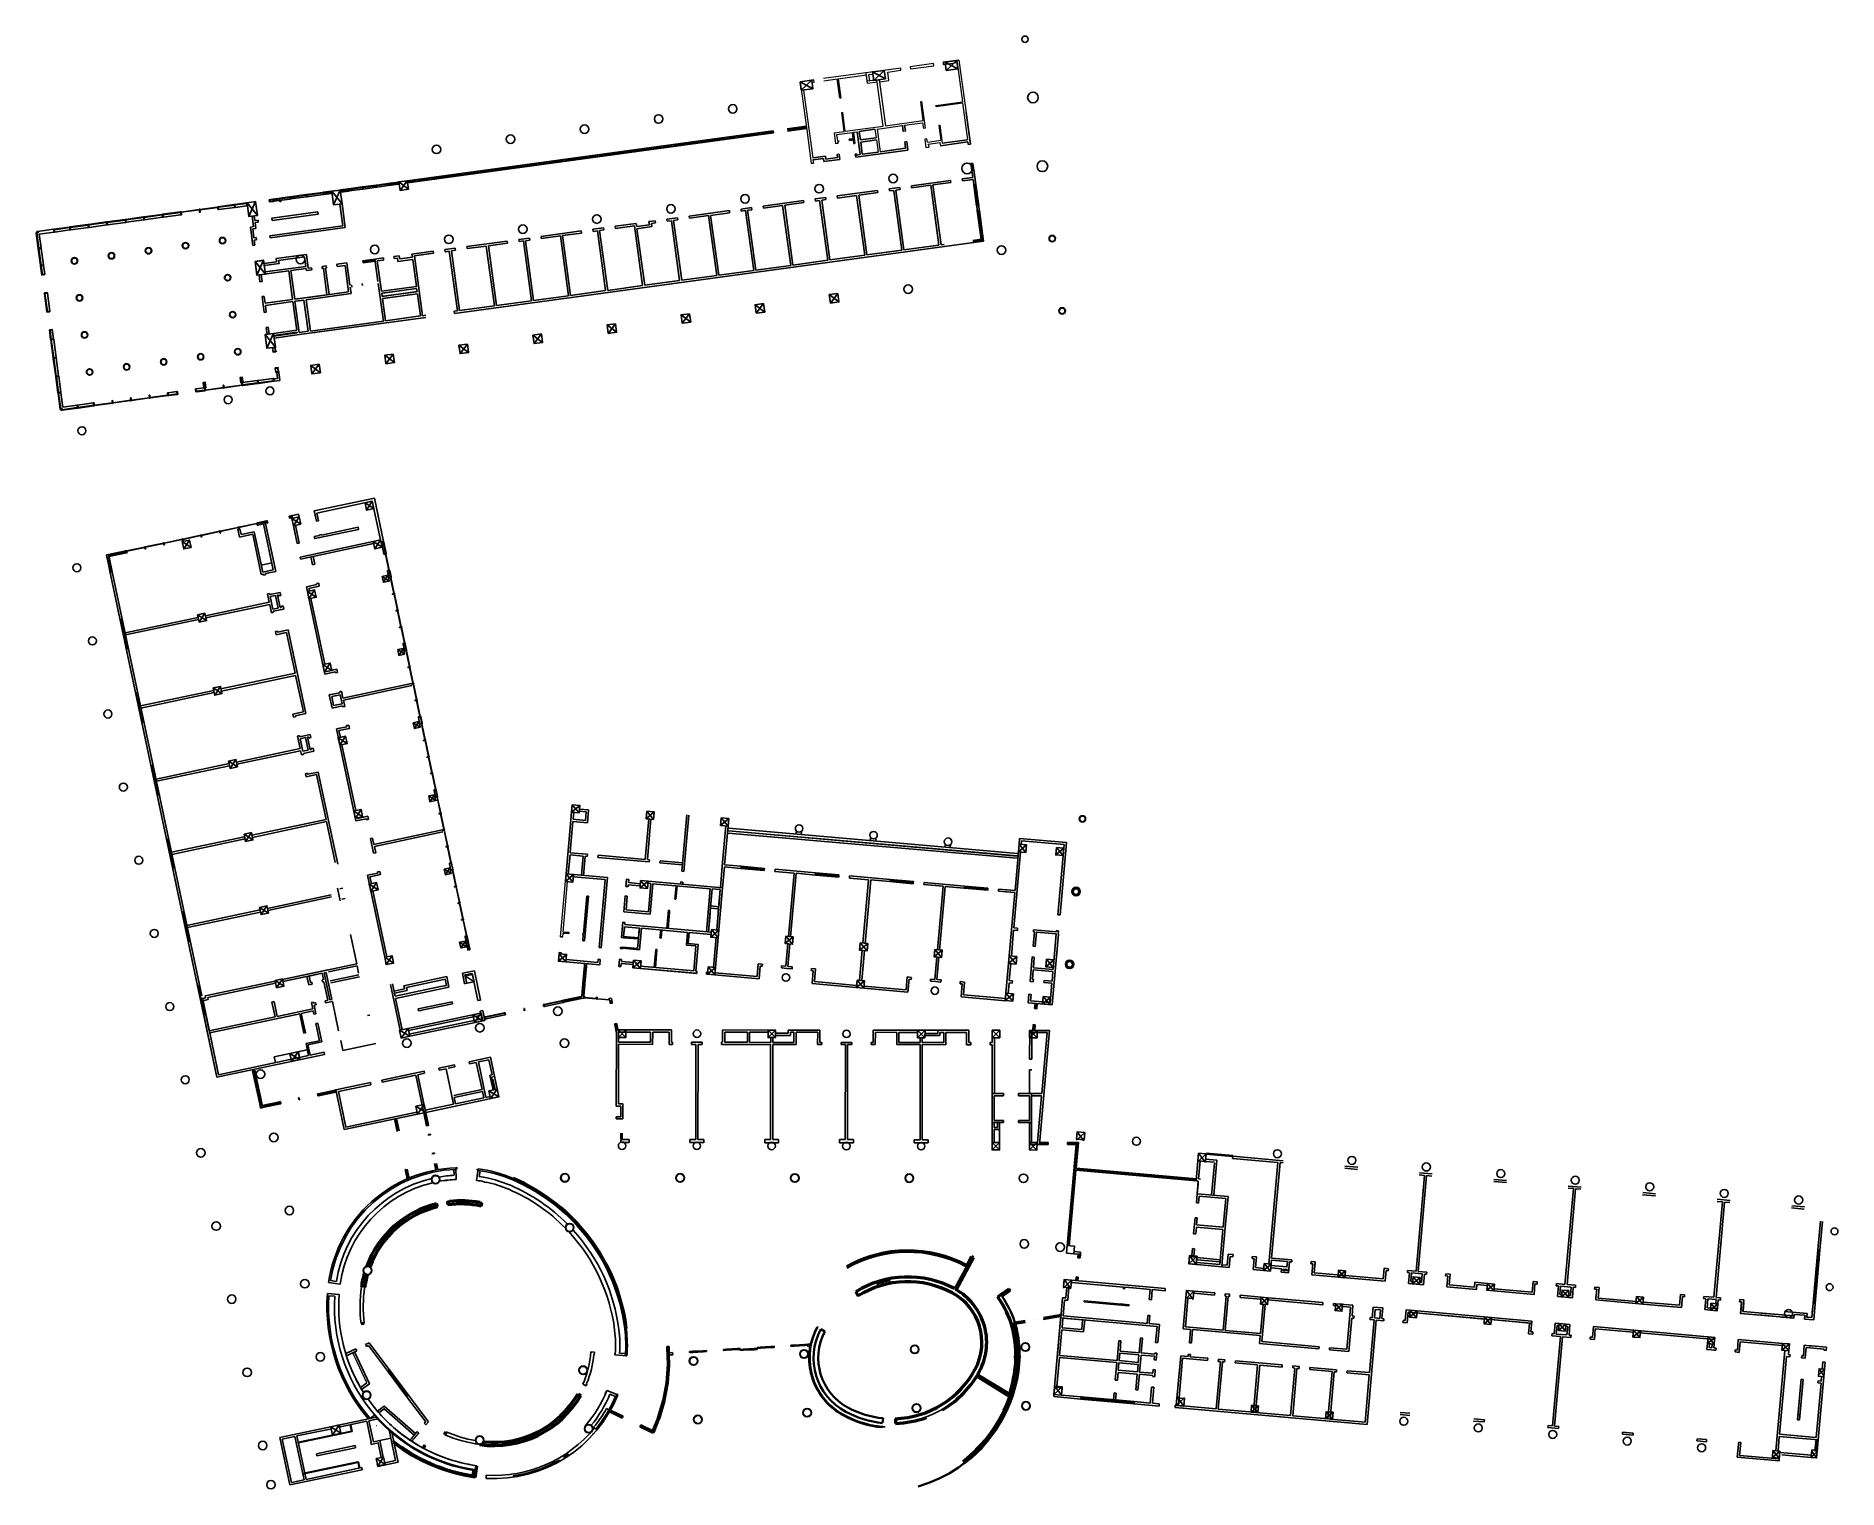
# Model space of a CAD drawing. Header units: millimetres. Extents: x 1316860 to 1485586, y 7456 to 143477.
import ezdxf

# ---------------------------------------------------------------- set-up
doc = ezdxf.new("R2010")
doc.units = ezdxf.units.MM
doc.header["$LTSCALE"] = 1000
doc.layers.get('0').update_dxf_attribs({"linetype": 'CONTINUOUS'})
for name, color, linetype in [('$1$0S-COLS-LINE', 4, 'CONTINUOUS'), ('\\M+5B9DC\\M+5BEAE\\M+5C1F4\\M+5B6B41FE2$0$A-HOLE', 2, 'CONTINUOUS'), ('A-GLAZ', 140, 'CONTINUOUS'), ('A-GLAZ-CWMG', 3, 'CONTINUOUS'), ('A-WALL', 7, 'CONTINUOUS'), ('A—\\M+5C3C5\\M+5B4B0', 135, 'CONTINUOUS'), ('A—\\M+5C7BD\\M+5CCE5', 7, 'CONTINUOUS'), ('E-RG-1F$0$A-WALL', 7, 'CONTINUOUS'), ('E1-RD-1F$0$$0$A-GLAZ', 140, 'CONTINUOUS'), ('E1-RD-1F$0$$1$0S-COLS-LINE', 4, 'CONTINUOUS'), ('E1-RD-1F$0$$3$A-WALL', 7, 'CONTINUOUS'), ('E1-RD-1F$0$A-GLAZ', 140, 'CONTINUOUS'), ('E1-RD-1F$0$A-GLAZ-CWMG', 3, 'CONTINUOUS'), ('E1-RD-1F$0$A-WALL', 7, 'CONTINUOUS'), ('E1-RI-1F$0$A-GLAZ', 140, 'CONTINUOUS'), ('E1-RI-1F$0$A-GLAZ-CWMG', 3, 'CONTINUOUS'), ('E1-RI-1F$0$A-WALL', 7, 'CONTINUOUS'), ('E1-RV-1F$0$$0$A-WALL', 7, 'CONTINUOUS'), ('E1-RV-1F$0$$2$A-WALL', 7, 'CONTINUOUS'), ('E1-RV-1F$0$A-GLAZ-CWMG', 3, 'CONTINUOUS'), ('E1-RV-1F$0$A-WALL', 7, 'CONTINUOUS'), ('E1-RV-1F$0$E-COLS-B1$0$0S-COLS-LINE', 4, 'CONTINUOUS'), ('E1-RW-1F$0$A-GLAZ-CWMG', 3, 'CONTINUOUS'), ('E1-RW-1F$0$A-HOLE', 2, 'CONTINUOUS'), ('E2-RI-1F$0$A-HOLE', 2, 'CONTINUOUS'), ('E2-RI-1F$0$A-WALL', 7, 'CONTINUOUS'), ('E2-RV-1F$0$$2$A-WALL', 7, 'CONTINUOUS'), ('E2-RV-1F$0$A-GLAZ-CWMG', 3, 'CONTINUOUS'), ('E2-RV-1F$0$A-WALL', 7, 'CONTINUOUS'), ('E2-RW-12345F$0$A-WALL', 7, 'CONTINUOUS'), ('XRE0$0$A-WALL', 7, 'CONTINUOUS'), ('XRE2$0$0S-COLS-I-P', 8, 'Continuous')]:
    doc.layers.add(name, color=color, linetype=linetype)

msp = doc.modelspace()

# ---------------------------------------------------------------- linework, layer by layer
at = {"layer": '$1$0S-COLS-LINE'}
for centre, radius in [((1354278, 36419, 0), 400), ((1354278, 36419, 0), 365), ((1366826, 31920, 0), 400), ((1366826, 31920, 0), 365), ((1347901, 27914, 0), 400), ((1347901, 27914, 0), 365), ((1368088, 18570, 0), 400), ((1368088, 18570, 0), 365), ((1347819, 16230, 0), 400), ((1347819, 16230, 0), 365), ((1358400, 12021, 0), 400), ((1358400, 12021, 0), 365), ((1368606, 13095, 0), 400), ((1368606, 13095, 0), 365)]:
    msp.add_circle(centre, radius, dxfattribs=at)
for p, q in [((1393686, 132340, 0), (1394033, 132388, 0)), ((1389453, 131560, 0), (1389652, 131587, 0)), ((1482698, 23895), (1480581, 24083)), ((1481485, 23802), (1481454, 23454)), ((1482481, 23714), (1481485, 23802)), ((1482481, 23714), (1482450, 23366)), ((1482698, 23895), (1482667, 23547))]:
    msp.add_line(p, q)
at = {"elevation": 0}
for points in [[(1396287, 140266), (1395198, 140117), (1395306, 139324), (1396396, 139473)], [(1403074, 141193), (1401985, 141044), (1402093, 140252), (1403183, 140401)], [(1389501, 139338), (1388411, 139189), (1388519, 138396), (1389609, 138545)], [(1351627, 129922), (1350834, 129814), (1350943, 129021), (1351735, 129129)], [(1344543, 128954), (1344719, 127666), (1345511, 127774), (1345335, 129062)], [(1336616, 127870), (1336792, 126582), (1337585, 126691), (1337409, 127979)], [(1337368, 122371), (1337544, 121083), (1338337, 121192), (1338161, 122480)], [(1384990, 118434), (1384197, 118326), (1384306, 117533), (1385098, 117642)], [(1391925, 119382), (1391133, 119274), (1391241, 118481), (1392034, 118590)], [(1371119, 116538), (1370326, 116430), (1370435, 115638), (1371227, 115746)], [(1378054, 117486), (1377262, 117378), (1377370, 116586), (1378163, 116694)], [(1338302, 115535), (1338479, 114247), (1339271, 114355), (1339095, 115643)], [(1364183, 115590), (1363391, 115482), (1363499, 114690), (1364292, 114798)], [(1350312, 113695), (1349520, 113586), (1349628, 112794), (1350421, 112902)], [(1357248, 114643), (1356455, 114534), (1356564, 113742), (1357356, 113850)], [(1343377, 112747), (1342584, 112638), (1342693, 111846), (1343485, 111954)], [(1347664, 99773), (1348348, 99918), (1348493, 99233), (1347808, 99088)], [(1340815, 98323), (1341500, 98468), (1341645, 97783), (1340960, 97638)], [(1330543, 96148), (1331228, 96293), (1331373, 95608), (1330688, 95463)], [(1348430, 96153), (1349115, 96298), (1349260, 95613), (1348575, 95468)], [(1349276, 92882), (1349814, 92996), (1349928, 92458), (1349389, 92344)], [(1342265, 91475), (1342950, 91620), (1343095, 90935), (1342410, 90790)], [(1331993, 89300), (1332677, 89445), (1332822, 88760), (1332138, 88615)], [(1350725, 86034), (1351263, 86148), (1351377, 85610), (1350839, 85496)], [(1343715, 84626), (1344400, 84771), (1344545, 84087), (1343860, 83942)], [(1333442, 82452), (1334127, 82597), (1334272, 81912), (1333587, 81767)], [(1345164, 77778), (1345849, 77923), (1345994, 77238), (1345309, 77093)], [(1352175, 79186), (1352713, 79299), (1352827, 78761), (1352289, 78647)], [(1334892, 75604), (1335577, 75749), (1335722, 75064), (1335037, 74919)], [(1346614, 70930), (1347299, 71075), (1347444, 70390), (1346759, 70245)], [(1353625, 72337), (1354163, 72451), (1354277, 71913), (1353739, 71799)], [(1367075, 71513), (1367772, 71451), (1367710, 70754), (1367013, 70816)], [(1374048, 70897), (1374745, 70835), (1374683, 70138), (1373986, 70199)], [(1381020, 70280), (1381718, 70219), (1381656, 69521), (1380959, 69583)], [(1336342, 68755), (1337027, 68900), (1337172, 68215), (1336487, 68071)], [(1408912, 67814), (1409609, 67753), (1409547, 67055), (1408850, 67117)], [(1412398, 67506), (1413095, 67445), (1413034, 66747), (1412336, 66809)], [(1348064, 64082), (1348749, 64227), (1348894, 63542), (1348209, 63397)], [(1355074, 65489), (1355612, 65603), (1355726, 65065), (1355188, 64951)], [(1366502, 65038), (1367200, 64977), (1367138, 64279), (1366441, 64341)], [(1373475, 64422), (1374173, 64360), (1374111, 63663), (1373414, 63725)], [(1337792, 61907), (1338476, 62052), (1338621, 61367), (1337937, 61222)], [(1380096, 59821), (1380793, 59759), (1380731, 59062), (1380034, 59124)], [(1387069, 59205), (1387766, 59143), (1387704, 58446), (1387007, 58507)], [(1349514, 57233), (1350198, 57378), (1350343, 56694), (1349659, 56549)], [(1356524, 58641), (1357062, 58755), (1357176, 58217), (1356638, 58103)], [(1365842, 57567), (1366539, 57506), (1366478, 56809), (1365780, 56870)], [(1394041, 58588), (1394739, 58526), (1394677, 57829), (1393980, 57891)], [(1401014, 57972), (1401711, 57910), (1401650, 57213), (1400953, 57274)], [(1372815, 56951), (1373512, 56889), (1373450, 56192), (1372753, 56254)], [(1379788, 56335), (1380485, 56273), (1380423, 55576), (1379726, 55637)], [(1407987, 57355), (1408684, 57294), (1408623, 56596), (1407925, 56658)], [(1411473, 57047), (1412171, 56985), (1412109, 56288), (1411412, 56350)], [(1339241, 55059), (1339926, 55204), (1340071, 54519), (1339386, 54374)], [(1357040, 55479), (1357725, 55624), (1357870, 54939), (1357185, 54794)], [(1393733, 55102), (1394430, 55040), (1394369, 54343), (1393672, 54404)], [(1407679, 53869), (1408376, 53807), (1408314, 53110), (1407617, 53172)], [(1411165, 53561), (1411862, 53499), (1411801, 52802), (1411104, 52863)], [(1357757, 51849), (1358540, 52015), (1358695, 51281), (1357913, 51115)], [(1350909, 50399), (1351692, 50565), (1351847, 49831), (1351065, 49666)], [(1371400, 50435), (1372100, 50434), (1372099, 49734), (1371399, 49735)], [(1385400, 50419), (1386100, 50418), (1386099, 49718), (1385399, 49719)], [(1399400, 50402), (1400100, 50401), (1400099, 49701), (1399399, 49702)], [(1406400, 50394), (1407100, 50393), (1407099, 49693), (1406399, 49694)], [(1409900, 50390), (1410600, 50389), (1410599, 49689), (1409899, 49690)], [(1340637, 48225), (1341420, 48390), (1341575, 47657), (1340792, 47491)], [(1359264, 44732), (1360047, 44897), (1360202, 44164), (1359419, 43998)], [(1352416, 43282), (1353199, 43448), (1353354, 42714), (1352571, 42548)], [(1415054, 40837), (1414357, 40899), (1414295, 40202), (1414993, 40140)], [(1406387, 39894), (1407087, 39893), (1407087, 39193), (1406387, 39194)], [(1409887, 39890), (1410587, 39889), (1410586, 39189), (1409886, 39190)], [(1426421, 38825), (1425724, 38887), (1425662, 38190), (1426359, 38128)], [(1414109, 30179), (1413412, 30241), (1413350, 29544), (1414048, 29482)], [(1425564, 29163), (1424867, 29225), (1424805, 28528), (1425503, 28466)], [(1413827, 26992), (1413130, 27053), (1413068, 26356), (1413765, 26294)], [(1432508, 28497), (1431860, 28555), (1431803, 27907), (1432450, 27850)], [(1439480, 27879), (1438833, 27936), (1438776, 27289), (1439423, 27232)], [(1446453, 27261), (1445806, 27318), (1445748, 26671), (1446396, 26613)], [(1425282, 25976), (1424585, 26038), (1424523, 25340), (1425220, 25279)], [(1432230, 25360), (1431582, 25417), (1431525, 24770), (1432172, 24712)], [(1453426, 26642), (1452778, 26700), (1452721, 26052), (1453368, 25995)], [(1460398, 26024), (1459751, 26081), (1459693, 25434), (1460341, 25377)], [(1467371, 25406), (1466724, 25463), (1466666, 24816), (1467314, 24758)], [(1439202, 24741), (1438555, 24799), (1438497, 24151), (1439145, 24094)], [(1446175, 24123), (1445527, 24180), (1445470, 23533), (1446117, 23476)], [(1474344, 24787), (1473696, 24845), (1473639, 24197), (1474286, 24140)], [(1453148, 23505), (1452500, 23562), (1452443, 22915), (1453090, 22857)], [(1460120, 22886), (1459473, 22944), (1459415, 22296), (1460063, 22239)], [(1467093, 22268), (1466445, 22325), (1466388, 21678), (1467035, 21621)], [(1474065, 21650), (1473418, 21707), (1473361, 21060), (1474008, 21002)], [(1481038, 21031), (1480391, 21089), (1480333, 20441), (1480981, 20384)], [(1484316, 18657), (1483818, 18702), (1483756, 18004), (1484254, 17960)], [(1412935, 16931), (1412238, 16993), (1412176, 16296), (1412873, 16234)], [(1424390, 15915), (1423693, 15977), (1423631, 15280), (1424328, 15218)], [(1431333, 15249), (1430686, 15307), (1430628, 14659), (1431276, 14602)], [(1438306, 14631), (1437658, 14688), (1437601, 14041), (1438248, 13984)], [(1344456, 13283), (1345239, 13449), (1345405, 12666), (1344622, 12501)], [(1348716, 10301), (1349401, 10446), (1349546, 9761), (1348861, 9616)], [(1480148, 10996), (1479501, 11053), (1479443, 10406), (1480091, 10348)], [(1483642, 11062), (1483144, 11106), (1483083, 10409), (1483581, 10365)]]:
    msp.add_lwpolyline(points, close=True, dxfattribs=at)
for centre, radius in [((1409465, 143177, 0), 300), ((1382095, 136660, 0), 400), ((1410209, 137728, 0), 500), ((1368224, 134764, 0), 400), ((1375159, 135712, 0), 400), ((1361288, 133816, 0), 400), ((1354353, 132868, 0), 400), ((1411090, 131287, 0), 500), ((1397117, 130135, 0), 400), ((1404052, 131083, 0), 500), ((1383246, 128239, 0), 400), ((1390182, 129187, 0), 400), ((1369375, 126343, 0), 400), ((1376311, 127291, 0), 400), ((1362440, 125395, 0), 400), ((1323922, 122905, 0), 300), ((1323922, 122905, 0), 265), ((1327390, 123379, 0), 300), ((1327390, 123379, 0), 265), ((1330857, 123853, 0), 300), ((1330857, 123853, 0), 265), ((1334325, 124327, 0), 300), ((1334325, 124327, 0), 265), ((1348569, 123499, 0), 400), ((1355504, 124447, 0), 400), ((1407264, 123438, 0), 400), ((1412015, 124515, 0), 300), ((1412015, 124515, 0), 265), ((1320454, 122431, 0), 300), ((1320454, 122431, 0), 265), ((1341633, 122551, 0), 400), ((1334799, 120860, 0), 300), ((1334799, 120860, 0), 265), ((1398532, 119781, 0), 400), ((1320928, 118964, 0), 300), ((1320928, 118964, 0), 265), ((1335273, 117392, 0), 300), ((1335273, 117392, 0), 265), ((1412941, 117743, 0), 300), ((1412941, 117743, 0), 265), ((1321402, 115496, 0), 300), ((1321402, 115496, 0), 265), ((1328812, 112976, 0), 300), ((1328812, 112976, 0), 265), ((1332279, 113450, 0), 300), ((1332279, 113450, 0), 265), ((1335747, 113924, 0), 300), ((1335747, 113924, 0), 265), ((1321876, 112028, 0), 300), ((1321876, 112028, 0), 265), ((1325344, 112502, 0), 300), ((1325344, 112502, 0), 265), ((1334846, 109427, 0), 375), ((1338761, 110253, 0), 375), ((1321150, 106528, 0), 375), ((1320685, 93704, 0), 375), ((1322135, 86856, 0), 375), ((1323585, 80007, 0), 375), ((1325035, 73159, 0), 375), ((1388311, 69284, 0), 350), ((1414843, 70189, 0), 300), ((1414843, 70189, 0), 265), ((1395284, 68668, 0), 350), ((1402257, 68051, 0), 350), ((1326484, 66311, 0), 375), ((1414242, 63381, 0), 300), ((1414242, 63381, 0), 265), ((1327934, 59463, 0), 375), ((1387078, 55339, 0), 350), ((1413640, 56572, 0), 300), ((1413640, 56572, 0), 265), ((1401024, 54106, 0), 350), ((1329384, 52614, 0), 375), ((1365717, 52180, 0), 400), ((1358423, 50636, 0), 400), ((1351575, 49186, 0), 400), ((1366349, 49196, 0), 400), ((1378749, 50076, 0), 350), ((1392750, 50060, 0), 350), ((1330834, 45766, 0), 375), ((1337879, 46286, 0), 400), ((1339132, 40368, 0), 400), ((1332283, 38918, 0), 400), ((1371737, 39585, 0), 350), ((1378737, 39576, 0), 350), ((1385737, 39568, 0), 350), ((1392737, 39560, 0), 350), ((1399737, 39552, 0), 350), ((1419900, 40006, 0), 375), ((1433098, 38836, 0), 375), ((1440071, 38217, 0), 375), ((1447043, 37599, 0), 375), ((1454016, 36981, 0), 375), ((1354278, 36419, 0), 400), ((1366384, 36591, 0), 400), ((1366384, 36591, 0), 365), ((1377170, 36578, 0), 400), ((1377170, 36578, 0), 365), ((1387912, 36566, 0), 400), ((1387912, 36566, 0), 365), ((1398629, 36553, 0), 400), ((1398629, 36553, 0), 365), ((1409332, 36540, 0), 400), ((1460989, 36363, 0), 375), ((1467961, 35744, 0), 375), ((1474934, 35126, 0), 375), ((1340581, 33519, 0), 400), ((1481907, 34508, 0), 375), ((1333733, 32070, 0), 400), ((1366826, 31920, 0), 400), ((1366826, 31920, 0), 365), ((1409397, 30396, 0), 400), ((1412747, 30099, 0), 400), ((1485261, 31574, 0), 325), ((1342031, 26671, 0), 400), ((1347901, 27914, 0), 400), ((1347901, 27914, 0), 365), ((1335183, 25221, 0), 400), ((1484797, 26345, 0), 325), ((1480964, 23874, 0), 375), ((1388776, 20091, 0), 400), ((1388776, 20091, 0), 365), ((1399134, 20525, 0), 400), ((1399134, 20525, 0), 365), ((1409499, 20743, 0), 400), ((1409499, 20743, 0), 365), ((1336632, 18373, 0), 400), ((1343481, 19823, 0), 400), ((1368088, 18570, 0), 400), ((1368088, 18570, 0), 365), ((1378429, 19439, 0), 400), ((1378429, 19439, 0), 365), ((1347819, 16230, 0), 400), ((1347819, 16230, 0), 365), ((1399306, 15028, 0), 400), ((1399306, 15028, 0), 365), ((1409556, 15243, 0), 400), ((1409556, 15243, 0), 365), ((1378833, 13954, 0), 400), ((1378833, 13954, 0), 365), ((1389064, 14598, 0), 400), ((1389064, 14598, 0), 365), ((1444933, 13793, 0), 375), ((1451905, 13174, 0), 375), ((1338082, 11525, 0), 400), ((1358400, 12021, 0), 400), ((1358400, 12021, 0), 365), ((1368606, 13095, 0), 400), ((1368606, 13095, 0), 365), ((1458878, 12556, 0), 375), ((1465851, 11937, 0), 375), ((1472823, 11319, 0), 375), ((1338859, 7856, 0), 400)]:
    msp.add_circle(centre, radius)
at = {"layer": '\\M+5B9DC\\M+5BEAE\\M+5C1F4\\M+5B6B41FE2$0$A-HOLE', "color": 6}
for p, q in [((1352449, 119841), (1349328, 119414)), ((1352490, 119543), (1349369, 119117)), ((1351824, 119250), (1349396, 118919))]:
    msp.add_line(p, q, dxfattribs=at)
at = {"layer": 'A-GLAZ', "color": 8}
for p, q in [((1356195, 37535, 0), (1356195, 37538, 0)), ((1356195, 37538, 0), (1356304, 37519, 0)), ((1358128, 37379, 0), (1358229, 37348, 0)), ((1372217, 20044, 0), (1372178, 19911, 0)), ((1372214, 20045, 0), (1372217, 20044, 0)), ((1371303, 16322, 0), (1371168, 16113, 0)), ((1369924, 13902, 0), (1370192, 14306, 0)), ((1370292, 14240, 0), (1369945, 13888, 0)), ((1370192, 14306, 0), (1370204, 14326, 0)), ((1370192, 14306, 0), (1370292, 14240, 0)), ((1370212, 14293, 0), (1370192, 14306, 0)), ((1370226, 14312, 0), (1370268, 14285, 0)), ((1370467, 14760, 0), (1370487, 14797, 0)), ((1370822, 15147, 0), (1370517, 14781, 0)), ((1370819, 15148, 0), (1370822, 15147, 0)), ((1350567, 11619, 0), (1350314, 11911, 0)), ((1369002, 12689, 0), (1369039, 12656, 0)), ((1369647, 13476, 0), (1369687, 13446, 0)), ((1350598, 11660, 0), (1350567, 11619, 0)), ((1366769, 10599, 0), (1366286, 10405, 0)), ((1366767, 10602, 0), (1366769, 10599, 0)), ((1362063, 8653, 0), (1361543, 8667, 0)), ((1362565, 8759, 0), (1362044, 8751, 0)), ((1362062, 8657, 0), (1362063, 8653, 0)), ((1363062, 8885, 0), (1362542, 8856, 0)), ((1362553, 8811, 0), (1362565, 8759, 0)), ((1363553, 9032, 0), (1363035, 8982, 0)), ((1363061, 8889, 0), (1363062, 8885, 0)), ((1364038, 9198, 0), (1363522, 9127, 0)), ((1363537, 9083, 0), (1363553, 9032, 0)), ((1364516, 9384, 0), (1364004, 9292, 0)), ((1364037, 9202, 0), (1364038, 9198, 0)), ((1364986, 9590, 0), (1364478, 9477, 0)), ((1364495, 9434, 0), (1364516, 9384, 0)), ((1365446, 9815, 0), (1364944, 9681, 0)), ((1364984, 9593, 0), (1364986, 9590, 0)), ((1365898, 10058, 0), (1365401, 9904, 0)), ((1365422, 9862, 0), (1365446, 9815, 0)), ((1365896, 10061, 0), (1365898, 10058, 0))]:
    msp.add_line(p, q, dxfattribs=at)
at = {"layer": 'A-GLAZ', "lineweight": 13}
for p, q in [((1356195, 37535, 0), (1356199, 37413, 0)), ((1356199, 37413, 0), (1356306, 37415, 0)), ((1356306, 37415, 0), (1356304, 37516, 0)), ((1358126, 37368, 0), (1358123, 37334, 0)), ((1358123, 37334, 0), (1358226, 37323, 0)), ((1358226, 37323, 0), (1358229, 37348, 0)), ((1372092, 20054, 0), (1372080, 19920, 0)), ((1372080, 19920, 0), (1372175, 19911, 0)), ((1372214, 20045, 0), (1372092, 20054, 0)), ((1370712, 15205, 0), (1370487, 14797, 0)), ((1370819, 15148, 0), (1370712, 15205, 0)), ((1371236, 16349, 0), (1371145, 16123, 0)), ((1371145, 16123, 0), (1371168, 16113, 0)), ((1371279, 16332, 0), (1371236, 16349, 0)), ((1370487, 14797, 0), (1370516, 14781, 0)), ((1370634, 14662, 0), (1371705, 14139, 0)), ((1371716, 14162, 0), (1370645, 14685, 0)), ((1371705, 14139, 0), (1371716, 14162, 0)), ((1348757, 13378, 0), (1348755, 13376, 0)), ((1350642, 11719, 0), (1350272, 12006, 0)), ((1350598, 11660, 0), (1350642, 11719, 0)), ((1365836, 10167, 0), (1365389, 9926, 0)), ((1365896, 10061, 0), (1365836, 10167, 0)), ((1366698, 10703, 0), (1366273, 10426, 0)), ((1366273, 10426, 0), (1366286, 10405, 0)), ((1366767, 10602, 0), (1366698, 10703, 0)), ((1362040, 8776, 0), (1361539, 8692, 0)), ((1361539, 8692, 0), (1361543, 8667, 0)), ((1362536, 8881, 0), (1362040, 8776, 0)), ((1362040, 8776, 0), (1362044, 8751, 0)), ((1362062, 8657, 0), (1362040, 8776, 0)), ((1363028, 9006, 0), (1362536, 8881, 0)), ((1362536, 8881, 0), (1362542, 8856, 0)), ((1362553, 8811, 0), (1362536, 8881, 0)), ((1363515, 9151, 0), (1363028, 9006, 0)), ((1363028, 9006, 0), (1363035, 8982, 0)), ((1363061, 8889, 0), (1363028, 9006, 0)), ((1363995, 9316, 0), (1363515, 9151, 0)), ((1363515, 9151, 0), (1363522, 9127, 0)), ((1363537, 9083, 0), (1363515, 9151, 0)), ((1364468, 9500, 0), (1363995, 9316, 0)), ((1363995, 9316, 0), (1364004, 9292, 0)), ((1364037, 9202, 0), (1363995, 9316, 0)), ((1364933, 9704, 0), (1364468, 9500, 0)), ((1364468, 9500, 0), (1364478, 9477, 0)), ((1364495, 9434, 0), (1364468, 9500, 0)), ((1365389, 9926, 0), (1364933, 9704, 0)), ((1364933, 9704, 0), (1364944, 9681, 0)), ((1364984, 9593, 0), (1364933, 9704, 0)), ((1365389, 9926, 0), (1365401, 9904, 0)), ((1365422, 9862, 0), (1365389, 9926, 0))]:
    msp.add_line(p, q, dxfattribs=at)
at = {"layer": 'A-GLAZ', "lineweight": 13, "elevation": 0, "flags": 128}
for points in [[(1356304, 37516), (1356249, 37525), (1356195, 37535)], [(1358229, 37348), (1358178, 37358), (1358126, 37368)], [(1372175, 19911), (1372194, 19978), (1372214, 20045)], [(1371168, 16113), (1371196, 16168), (1371224, 16222), (1371252, 16277), (1371279, 16332)], [(1370516, 14781), (1370560, 14834), (1370603, 14886), (1370646, 14939), (1370689, 14991), (1370733, 15044), (1370776, 15096), (1370819, 15148)], [(1350282, 11958), (1350334, 11908), (1350387, 11859), (1350440, 11809), (1350492, 11759), (1350545, 11710), (1350598, 11660)], [(1366286, 10405), (1366355, 10433), (1366423, 10461), (1366492, 10489), (1366561, 10518), (1366629, 10546), (1366698, 10574), (1366767, 10602)], [(1361543, 8667), (1361617, 8666), (1361691, 8664), (1361765, 8663), (1361840, 8661), (1361914, 8660), (1361988, 8658), (1362062, 8657)], [(1362044, 8751), (1362117, 8760), (1362189, 8769), (1362262, 8777), (1362335, 8786), (1362407, 8794), (1362480, 8803), (1362553, 8811)], [(1362542, 8856), (1362616, 8861), (1362690, 8866), (1362764, 8870), (1362838, 8875), (1362912, 8879), (1362987, 8884), (1363061, 8889)], [(1363035, 8982), (1363107, 8996), (1363178, 9011), (1363250, 9025), (1363322, 9039), (1363393, 9054), (1363465, 9068), (1363537, 9083)], [(1363522, 9127), (1363596, 9138), (1363669, 9148), (1363743, 9159), (1363816, 9170), (1363890, 9180), (1363963, 9191), (1364037, 9202)], [(1364004, 9292), (1364074, 9312), (1364144, 9333), (1364214, 9353), (1364285, 9373), (1364355, 9393), (1364425, 9414), (1364495, 9434)], [(1364478, 9477), (1364550, 9494), (1364622, 9510), (1364695, 9527), (1364767, 9543), (1364839, 9560), (1364912, 9577), (1364984, 9593)], [(1364944, 9681), (1365012, 9707), (1365080, 9733), (1365149, 9759), (1365217, 9785), (1365285, 9811), (1365354, 9836), (1365422, 9862)], [(1365401, 9904), (1365472, 9926), (1365542, 9949), (1365613, 9971), (1365684, 9994), (1365755, 10016), (1365825, 10039), (1365896, 10061)]]:
    msp.add_lwpolyline(points, dxfattribs=at)
at = {"layer": 'A-GLAZ', "color": 8, "elevation": 0, "flags": 128}
for points in [[(1356304, 37516), (1356304, 37517), (1356304, 37519)], [(1372175, 19911), (1372176, 19911), (1372178, 19911)], [(1371303, 16322), (1371298, 16324), (1371294, 16326), (1371289, 16328), (1371284, 16330), (1371279, 16332)], [(1370226, 14312), (1370219, 14302), (1370212, 14293)], [(1370510, 14785), (1370499, 14766), (1370489, 14748)], [(1370516, 14781), (1370517, 14781), (1370517, 14781)]]:
    msp.add_lwpolyline(points, dxfattribs=at)
at = {"layer": 'A-GLAZ', "color": 8}
msp.add_polyline3d([(1358128, 37379, 0), (1358127, 37377, 0), (1358127, 37375, 0), (1358127, 37373, 0), (1358127, 37371, 0), (1358126, 37368, 0)], dxfattribs=at)
msp.add_open_spline([(1370292, 14240, 0), (1370242, 14190, 0), (1370159, 14106, 0), (1370044, 13989, 0), (1369978, 13922, 0), (1369945, 13888, 0)], degree=3, knots=[-1, -1, -1, -1, -0.5714286, -0.2857143, 0, 0, 0, 0], dxfattribs=at)
at = {"layer": 'A-GLAZ-CWMG', "color": 8}
for p, q in [((1371692, 14112, 0), (1370621, 14635, 0)), ((1371779, 14291, 0), (1370709, 14815, 0))]:
    msp.add_line(p, q, dxfattribs=at)
at = {"layer": 'A-WALL'}
for p, q in [((1345966, 122234), (1345024, 122105)), ((1373475, 64422), (1381146, 63744)), ((1374429, 64137), (1374155, 64161, 0)), ((1374429, 64137), (1374196, 61497)), ((1374628, 64119), (1374377, 61280)), ((1374628, 64119), (1379982, 63646)), ((1345078, 63699), (1345327, 62525)), ((1345588, 63705), (1345295, 63642)), ((1345795, 62726), (1345502, 62664)), ((1372017, 62970), (1371887, 61500)), ((1372216, 62952), (1372017, 62970)), ((1372295, 63848), (1372096, 63866)), ((1372216, 62952), (1372104, 61682)), ((1376685, 62682, 0), (1376795, 63927)), ((1376685, 62682, 0), (1376784, 62673, 0)), ((1376784, 62673), (1376894, 63919)), ((1379982, 63646), (1379626, 59611)), ((1380182, 63628), (1380929, 63562)), ((1380485, 56273), (1381146, 63744)), ((1380744, 61470), (1380929, 63562)), ((1371887, 61500), (1374377, 61280)), ((1372104, 61682), (1374196, 61497)), ((1376090, 61631), (1375940, 59937)), ((1376189, 61622), (1376040, 59928)), ((1376044, 59975), (1376176, 61469)), ((1376189, 61622), (1376090, 61631)), ((1379979, 61337), (1379825, 59594)), ((1380594, 59777), (1380726, 61271)), ((1371799, 60504), (1371673, 59085)), ((1371799, 60504), (1371998, 60487)), ((1371954, 59988), (1371881, 59167)), ((1371998, 60487), (1371981, 60287)), ((1371981, 60287), (1380074, 59572)), ((1373349, 59865), (1373276, 59043)), ((1373557, 59947), (1373378, 57930)), ((1373557, 59947), (1377865, 59566)), ((1375284, 59042), (1375350, 59789)), ((1377759, 58371), (1377865, 59566)), ((1377922, 58507), (1378014, 59553)), ((1378014, 59553), (1380056, 59372)), ((1371594, 58188), (1371581, 58039)), ((1371780, 58021), (1371581, 58039)), ((1371594, 58188), (1373188, 58047)), ((1371785, 58071), (1371780, 58021)), ((1371785, 58071), (1373378, 57930)), ((1373267, 58944), (1373188, 58047)), ((1375284, 59042), (1375383, 59033)), ((1377759, 58371), (1378656, 58292)), ((1377922, 58507), (1378868, 58423)), ((1378449, 55951), (1378656, 58292)), ((1378648, 55933), (1378868, 58423)), ((1371493, 57043), (1371433, 56370)), ((1371433, 56370), (1371633, 56353)), ((1371692, 57025), (1371493, 57043)), ((1371659, 56651), (1371633, 56353)), ((1371659, 56651), (1372780, 56552)), ((1371692, 57025), (1371677, 56851)), ((1371677, 56851), (1372797, 56752)), ((1372753, 56254), (1378630, 55734)), ((1373468, 56391), (1378449, 55951)), ((1378630, 55734), (1378730, 55725)), ((1378648, 55933), (1378748, 55924)), ((1378730, 55725), (1378748, 55924)), ((1379626, 55646), (1379644, 55845)), ((1379644, 55845), (1379744, 55836)), ((1344410, 55029), (1347100, 55598)), ((1344451, 54833), (1347141, 55402)), ((1379626, 55646), (1379726, 55637)), ((1379626, 55646), (1379626, 55646)), ((1348103, 51824), (1347908, 51783)), ((1355125, 36303, 0), (1355121, 36337, 0)), ((1355125, 36303, 0), (1355324, 36329, 0)), ((1355324, 36329, 0), (1355319, 36363, 0)), ((1355381, 34389, 0), (1355579, 34416, 0)), ((1355385, 34355, 0), (1355381, 34389, 0)), ((1355452, 35367, 0), (1355451, 35378, 0)), ((1355584, 34379, 0), (1355579, 34416, 0)), ((1358400, 34268, 0), (1358408, 34305, 0)), ((1358604, 34263, 0), (1358408, 34305, 0)), ((1358596, 34229, 0), (1358604, 34263, 0)), ((1425282, 25976, 0), (1427224, 25804, 0)), ((1474170, 25380), (1474594, 25343)), ((1474576, 25143), (1474594, 25343)), ((1474576, 25143), (1474592, 25318)), ((1474145, 24805), (1474178, 25179)), ((1474286, 24140), (1474377, 25161)), ((1474377, 25161), (1474576, 25143)), ((1476369, 24984), (1476387, 25184)), ((1476369, 24984), (1476387, 25184)), ((1476369, 24984), (1476569, 24967)), ((1476369, 24984), (1476569, 24967)), ((1476387, 25184), (1476785, 25148)), ((1476474, 23896), (1476569, 24967)), ((1476474, 23896), (1481304, 23467)), ((1476478, 23946), (1476566, 24942)), ((1476690, 24077), (1476785, 25148)), ((1476690, 24077), (1480351, 23753)), ((1476695, 24127), (1476766, 24924)), ((1483216, 24367), (1483140, 23505)), ((1483259, 24850), (1483458, 24832)), ((1480333, 23553), (1481454, 23454)), ((1482450, 23366), (1483321, 23288)), ((1482667, 23547), (1483140, 23505)), ((1369107, 20259, 0), (1369141, 20256, 0)), ((1347825, 17376, 0), (1347249, 16944, 0)), ((1348075, 17313, 0), (1347351, 16771, 0)), ((1368063, 17259, 0), (1368370, 17124, 0)), ((1369329, 16922, 0), (1369339, 16917, 0))]:
    msp.add_line(p, q, dxfattribs=at)
at = {"layer": 'A-WALL', "color": 7}
for p, q in [((1371673, 59085), (1373267, 58944)), ((1371881, 59167), (1373276, 59043)), ((1371963, 60088), (1373357, 59965))]:
    msp.add_line(p, q, dxfattribs=at)
at = {"layer": 'A-WALL', "lineweight": 53}
for p, q in [((1354437, 33869, 0), (1354365, 34160, 0)), ((1355385, 34355, 0), (1355425, 34057, 0)), ((1358534, 33935, 0), (1358596, 34229, 0)), ((1347294, 22949, 0), (1347592, 22982, 0)), ((1367609, 16361, 0), (1367868, 16211, 0)), ((1355137, 12525, 0), (1355251, 12802, 0))]:
    msp.add_line(p, q, dxfattribs=at)
at = {"layer": 'A-WALL', "lineweight": 13}
for p, q in [((1347825, 17376, 0), (1346511, 20208, 0)), ((1352559, 12846, 0), (1351856, 12038, 0)), ((1352710, 12715, 0), (1352024, 11926, 0)), ((1352559, 12846, 0), (1352710, 12715, 0))]:
    msp.add_line(p, q, dxfattribs=at)
at = {"layer": 'A-WALL'}
msp.add_lwpolyline([(1371963, 60088), (1373357, 59965), (1373276, 59043), (1371881, 59167)], close=True, dxfattribs=at)
for points in [[(1378868, 58423), (1377922, 58507), (1378014, 59553)], [(1380096, 59821), (1380793, 59759), (1380732, 59062), (1380034, 59124), (1380096, 59821)], [(1372815, 56951), (1373512, 56889), (1373451, 56192), (1372753, 56254), (1372815, 56951)], [(1379788, 56334), (1380485, 56273), (1380423, 55575), (1379726, 55637), (1379788, 56334)]]:
    msp.add_lwpolyline(points, dxfattribs=at)
at = {"layer": 'A-WALL', "lineweight": 53}
for centre, radius, start, end in [((1354578, 20267, 0), 17691, 7.12842, 66.78267), ((1356628, 25045, 0), 9392, 103.94582, 159.68701), ((1356628, 25045, 0), 9092, 103.94582, 159.36729), ((1356628, 25045, 0), 9092, 77.90194, 97.60323), ((1356628, 25045, 0), 9392, 79.12213, 96.38304), ((1356628, 25045, 0), 9392, 163.92124, 171.97988), ((1356628, 25045, 0), 9092, 164.24096, 171.98068), ((1359737, 20912, 0), 9392, 261.93122, 329.96527), ((1359737, 20912, 0), 9092, 263.90115, 329.96527)]:
    msp.add_arc(centre, radius, start, end, dxfattribs=at)
at = {"layer": 'A-WALL'}
for centre, radius, start, end in [((1360237, 24524, 0), 16138, 175.64466, 220.58299), ((1360237, 24524, 0), 13038, 171.92483, 186.93637), ((1360237, 24524, 0), 12738, 171.92411, 186.95282), ((1359737, 20912, 0), 12492, 355.41599, 7.12805), ((1360237, 24524, 0), 13038, 246.97472, 261.98626), ((1360237, 24524, 0), 12738, 246.95828, 259.89666)]:
    msp.add_arc(centre, radius, start, end, dxfattribs=at)
at = {"layer": 'A-WALL', "lineweight": 40}
msp.add_arc((1360236, 24524, 0), 16150, 232.12083, 261.98144, dxfattribs=at)
at = {"layer": 'A—\\M+5C3C5\\M+5B4B0'}
for p, q in [((1387186, 134783), (1388980, 135028)), ((1351627, 129922), (1385878, 134604)), ((1351654, 129724), (1385905, 134406)), ((1376485, 133253), (1377689, 133417)), ((1376494, 133186), (1377698, 133351)), ((1377748, 133425), (1378952, 133590)), ((1377758, 133359), (1378961, 133524)), ((1379012, 133598), (1380216, 133762)), ((1379021, 133532), (1380225, 133696)), ((1380275, 133771), (1381479, 133935)), ((1380284, 133705), (1381488, 133869)), ((1381538, 133943), (1382420, 134064)), ((1381547, 133877), (1382429, 133998)), ((1382479, 134072), (1383361, 134192)), ((1382488, 134006), (1383370, 134126)), ((1383421, 134201), (1384625, 134365)), ((1383430, 134134), (1384634, 134299)), ((1384684, 134373), (1385887, 134538)), ((1384693, 134307), (1385896, 134472)), ((1385878, 134604), (1385905, 134406)), ((1387210, 134719), (1388929, 134953)), ((1387213, 134584), (1389007, 134829)), ((1387220, 134652), (1388938, 134887)), ((1363877, 131529), (1365081, 131694)), ((1363886, 131463), (1365090, 131628)), ((1365140, 131702), (1366344, 131866)), ((1365149, 131636), (1366353, 131800)), ((1366404, 131875), (1367607, 132039)), ((1366413, 131808), (1367616, 131973)), ((1367667, 132047), (1368549, 132168)), ((1367676, 131981), (1368558, 132102)), ((1368608, 132176), (1369490, 132296)), ((1368617, 132110), (1369499, 132230)), ((1369550, 132305), (1370754, 132469)), ((1369559, 132239), (1370763, 132403)), ((1370813, 132477), (1372017, 132642)), ((1370822, 132411), (1372026, 132576)), ((1372076, 132650), (1373280, 132814)), ((1372085, 132584), (1373289, 132748)), ((1373339, 132823), (1374543, 132987)), ((1373349, 132757), (1374552, 132921)), ((1374603, 132995), (1375485, 133116)), ((1374612, 132929), (1375494, 133050)), ((1375544, 133124), (1376426, 133244)), ((1375553, 133058), (1376435, 133178)), ((1351636, 129856), (1352473, 129970)), ((1352533, 129979), (1353736, 130143)), ((1352542, 129912), (1353745, 130077)), ((1353796, 130151), (1354678, 130272)), ((1353805, 130085), (1354687, 130206)), ((1354737, 130280), (1355619, 130400)), ((1354746, 130214), (1355628, 130334)), ((1355678, 130409), (1356882, 130573)), ((1355687, 130342), (1356891, 130507)), ((1356942, 130581), (1358145, 130746)), ((1356951, 130515), (1358154, 130680)), ((1358205, 130754), (1359409, 130918)), ((1358214, 130688), (1359418, 130852)), ((1359468, 130927), (1360672, 131091)), ((1359477, 130860), (1360681, 131025)), ((1360731, 131099), (1361613, 131220)), ((1360740, 131033), (1361622, 131154)), ((1361673, 131228), (1362554, 131348)), ((1361682, 131162), (1362563, 131282)), ((1362614, 131357), (1363818, 131521)), ((1362623, 131290), (1363827, 131455)), ((1339091, 128208), (1340594, 128414)), ((1339091, 128208), (1340594, 128414)), ((1340599, 128384), (1339095, 128178)), ((1340599, 128384), (1339095, 128178)), ((1339099, 128153), (1340602, 128358)), ((1339099, 128153), (1340602, 128358)), ((1340654, 128422), (1342157, 128627)), ((1340654, 128422), (1342157, 128627)), ((1342162, 128597), (1340658, 128392)), ((1342162, 128597), (1340658, 128392)), ((1340658, 128392), (1340661, 128367)), ((1340658, 128392), (1340661, 128367)), ((1340661, 128367), (1342165, 128572)), ((1340661, 128367), (1342165, 128572)), ((1340681, 128224), (1342185, 128429)), ((1342217, 128636), (1343720, 128841)), ((1342217, 128636), (1343720, 128841)), ((1343725, 128811), (1342221, 128605)), ((1343725, 128811), (1342221, 128605)), ((1342221, 128605), (1342224, 128580)), ((1342221, 128605), (1342224, 128580)), ((1342224, 128580), (1343728, 128786)), ((1342224, 128580), (1343728, 128786)), ((1342244, 128437), (1343747, 128643)), ((1343728, 128786), (1343725, 128811)), ((1343728, 128786), (1343725, 128811)), ((1343780, 128849), (1344483, 128945)), ((1343780, 128849), (1344483, 128945)), ((1343787, 128800), (1344490, 128896)), ((1343787, 128800), (1343862, 128810)), ((1343793, 128750), (1343787, 128800)), ((1343793, 128750), (1343787, 128800)), ((1344497, 128846), (1343793, 128750)), ((1343869, 128760), (1343793, 128750)), ((1344510, 128747), (1343807, 128651)), ((1344510, 128747), (1343807, 128651)), ((1343862, 128810), (1344415, 128886)), ((1343948, 128822), (1343862, 128810)), ((1344418, 128861), (1343865, 128785)), ((1344490, 128896), (1344415, 128886)), ((1344415, 128886), (1344421, 128836)), ((1344421, 128836), (1344497, 128846)), ((1344543, 128954), (1344483, 128945)), ((1344543, 128954), (1344483, 128945)), ((1344483, 128945), (1344510, 128747)), ((1344483, 128945), (1344510, 128747)), ((1344497, 128846), (1344490, 128896)), ((1344490, 128896), (1344497, 128846)), ((1345395, 129070), (1346098, 129166)), ((1345402, 129021), (1346105, 129117)), ((1345402, 129021), (1345477, 129031)), ((1345408, 128971), (1345402, 129021)), ((1345408, 128971), (1345402, 129021)), ((1346112, 129067), (1345408, 128971)), ((1345484, 128981), (1345408, 128971)), ((1346125, 128968), (1345422, 128872)), ((1345477, 129031), (1346030, 129107)), ((1345563, 129043), (1345477, 129031)), ((1345477, 129031), (1345484, 128981)), ((1346033, 129082), (1345480, 129006)), ((1346105, 129117), (1346030, 129107)), ((1346030, 129107), (1346036, 129057)), ((1346036, 129057), (1346112, 129067)), ((1346112, 129067), (1346105, 129117)), ((1346105, 129117), (1346112, 129067)), ((1346158, 129174), (1347413, 129346)), ((1347417, 129316), (1346162, 129144)), ((1346162, 129144), (1346165, 129119)), ((1346165, 129119), (1347420, 129291)), ((1346185, 128976), (1347440, 129148)), ((1347472, 129354), (1348697, 129522)), ((1348702, 129491), (1347476, 129324)), ((1347476, 129324), (1347480, 129299)), ((1347480, 129299), (1348705, 129466)), ((1347499, 129156), (1348725, 129323)), ((1348757, 129530), (1350012, 129701)), ((1350016, 129671), (1348761, 129499)), ((1348761, 129499), (1348764, 129474)), ((1348764, 129474), (1350019, 129646)), ((1348784, 129331), (1350039, 129503)), ((1350019, 129646), (1350016, 129671)), ((1350071, 129709), (1350775, 129806)), ((1350078, 129660), (1350782, 129756)), ((1350078, 129660), (1350154, 129671)), ((1350085, 129610), (1350078, 129660)), ((1350085, 129610), (1350078, 129660)), ((1350788, 129706), (1350085, 129610)), ((1350160, 129620), (1350085, 129610)), ((1350802, 129607), (1350098, 129511)), ((1350154, 129671), (1350706, 129746)), ((1350240, 129682), (1350154, 129671)), ((1350154, 129671), (1350160, 129620)), ((1350709, 129721), (1350157, 129645)), ((1350782, 129756), (1350706, 129746)), ((1350706, 129746), (1350713, 129696)), ((1350713, 129696), (1350788, 129706)), ((1350834, 129814), (1350775, 129806)), ((1350775, 129806), (1350802, 129607)), ((1350788, 129706), (1350782, 129756)), ((1350782, 129756), (1350788, 129706)), ((1350802, 129607), (1350861, 129615)), ((1350861, 129615), (1350834, 129814)), ((1351645, 129790), (1352482, 129904)), ((1404665, 129552), (1404936, 127570)), ((1404731, 129561), (1405002, 127579)), ((1404797, 129570), (1405068, 127588)), ((1404864, 129579), (1405134, 127597)), ((1325252, 126317), (1326927, 126546)), ((1326986, 126554), (1328660, 126783)), ((1328665, 126753), (1326990, 126524)), ((1326994, 126499), (1328668, 126727)), ((1328668, 126727), (1328665, 126753)), ((1328720, 126791), (1330394, 127020)), ((1330398, 126990), (1328724, 126761)), ((1328724, 126761), (1328727, 126736)), ((1328727, 126736), (1330402, 126964)), ((1328758, 126514), (1330432, 126742)), ((1332132, 127227), (1330458, 126998)), ((1330458, 126998), (1330461, 126973)), ((1330461, 126973), (1332136, 127201)), ((1332136, 127201), (1332132, 127227)), ((1333866, 127464), (1332192, 127235)), ((1332192, 127235), (1332195, 127210)), ((1332195, 127210), (1333870, 127438)), ((1333921, 127502), (1335423, 127707)), ((1335427, 127677), (1333926, 127472)), ((1333929, 127446), (1335430, 127652)), ((1333959, 127225), (1335460, 127430)), ((1335430, 127652), (1335427, 127677)), ((1335482, 127715), (1336557, 127862)), ((1336561, 127832), (1335486, 127685)), ((1335486, 127685), (1335490, 127660)), ((1335490, 127660), (1336565, 127807)), ((1335520, 127438), (1336595, 127585)), ((1338697, 128154), (1339031, 128200)), ((1338724, 127956), (1339059, 128002)), ((1338724, 127956), (1339059, 128002)), ((1339036, 128170), (1338761, 128132)), ((1339036, 128170), (1338761, 128132)), ((1338761, 128132), (1338764, 128107)), ((1338761, 128132), (1338764, 128107)), ((1338764, 128107), (1339039, 128145)), ((1338764, 128107), (1339039, 128145)), ((1338895, 128182), (1339031, 128200)), ((1339095, 128178), (1339099, 128153)), ((1339095, 128178), (1339099, 128153)), ((1339118, 128010), (1340622, 128216)), ((1339118, 128010), (1340622, 128216)), ((1404997, 127124), (1405363, 124449)), ((1405005, 127065), (1405203, 127092)), ((1405071, 127074), (1405185, 126241)), ((1405137, 127083), (1405251, 126250)), ((1405195, 127151), (1405561, 124476)), ((1317067, 123581), (1316869, 125035)), ((1316924, 125042), (1316899, 125039)), ((1316899, 125039), (1317093, 123615)), ((1317119, 123619), (1316924, 125042)), ((1316984, 125187), (1316925, 125179)), ((1316925, 125179), (1316952, 124981)), ((1316952, 124981), (1317011, 124989)), ((1316984, 125187), (1318505, 125395)), ((1317011, 124989), (1316984, 125187)), ((1318543, 125117), (1317166, 124929)), ((1317341, 123649), (1317166, 124929)), ((1318564, 125403), (1319991, 125598)), ((1319995, 125568), (1318568, 125373)), ((1318568, 125373), (1318572, 125347)), ((1318572, 125347), (1319999, 125542)), ((1318602, 125125), (1320029, 125320)), ((1320050, 125606), (1321725, 125835)), ((1321729, 125805), (1320055, 125576)), ((1320058, 125551), (1321732, 125779)), ((1320088, 125329), (1321763, 125557)), ((1321732, 125779), (1321729, 125805)), ((1321784, 125843), (1323459, 126072)), ((1323463, 126042), (1321788, 125813)), ((1321788, 125813), (1321792, 125788)), ((1321792, 125788), (1323466, 126016)), ((1321822, 125566), (1323497, 125794)), ((1323518, 126080), (1325193, 126309)), ((1325197, 126279), (1323522, 126050)), ((1323526, 126025), (1325200, 126253)), ((1323556, 125803), (1325231, 126031)), ((1325200, 126253), (1325197, 126279)), ((1326931, 126516), (1325256, 126287)), ((1325256, 126287), (1325260, 126262)), ((1325260, 126262), (1326934, 126490)), ((1325290, 126040), (1326964, 126268)), ((1327024, 126277), (1328698, 126505)), ((1405119, 126232), (1405317, 126259)), ((1405127, 126173), (1405325, 126200)), ((1405193, 126182), (1405438, 124392)), ((1405259, 126191), (1405513, 124335)), ((1317280, 122028), (1317071, 123552)), ((1317101, 123556), (1317310, 122032)), ((1317335, 122035), (1317127, 123559)), ((1317557, 122066, 0), (1317349, 123590, 0)), ((1405363, 124449), (1404570, 124341)), ((1405438, 124392), (1404579, 124274)), ((1405513, 124335), (1404589, 124208)), ((1317406, 121101), (1317288, 121968)), ((1317310, 122032), (1317335, 122035)), ((1317343, 121976), (1317318, 121972)), ((1317343, 121976), (1317318, 121972)), ((1317318, 121972), (1317428, 121165)), ((1317453, 121168), (1317343, 121976)), ((1317675, 121199, 0), (1317565, 122006, 0)), ((1348591, 122593), (1347456, 122438)), ((1347483, 122240), (1347456, 122438)), ((1348601, 122524), (1347466, 122369)), ((1348609, 122464), (1347474, 122309)), ((1348618, 122395), (1347483, 122240)), ((1317872, 117693), (1317643, 119368)), ((1317699, 119375), (1317673, 119372)), ((1317673, 119372), (1317902, 117697)), ((1317927, 117701), (1317699, 119375)), ((1318149, 117731), (1317921, 119405)), ((1317902, 117697), (1317927, 117701)), ((1318228, 115092), (1318109, 115959)), ((1318228, 115092), (1318109, 115959)), ((1318147, 115904), (1318258, 115096)), ((1318283, 115100), (1318173, 115907)), ((1318465, 113358), (1318236, 115033)), ((1318258, 115096), (1318283, 115100)), ((1318258, 115096), (1318283, 115100)), ((1318291, 115040), (1318266, 115037)), ((1318266, 115037), (1318495, 113362)), ((1318520, 113366), (1318291, 115040)), ((1318505, 115130, 0), (1318386, 115997, 0)), ((1318742, 113396), (1318513, 115071)), ((1342971, 115718), (1345646, 116084)), ((1318702, 111624), (1318473, 113299)), ((1318495, 113362), (1318520, 113366)), ((1318528, 113306), (1318503, 113303)), ((1318503, 113303), (1318732, 111629)), ((1318757, 111632), (1318528, 113306)), ((1318979, 111662), (1318750, 113337)), ((1339002, 114258), (1339052, 113886)), ((1339254, 114292, 0), (1339228, 114289, 0)), ((1339228, 114289, 0), (1339271, 113977, 0)), ((1339296, 113980, 0), (1339254, 114292, 0)), ((1339325, 113958, 0), (1339404, 113969)), ((1318911, 110090), (1318710, 111565)), ((1318732, 111629), (1318757, 111632)), ((1318765, 111573), (1318740, 111569)), ((1318740, 111569), (1318941, 110094)), ((1318967, 110098), (1318765, 111573)), ((1319189, 110128), (1318987, 111603)), ((1339056, 111429, 0), (1337658, 111238, 0)), ((1339264, 112341), (1339306, 112029)), ((1339394, 111980), (1339592, 112007)), ((1339516, 112375), (1339491, 112372)), ((1339491, 112372), (1339533, 112060)), ((1339559, 112063), (1339516, 112375)), ((1319121, 108558), (1318919, 110031)), ((1318941, 110094), (1318967, 110098)), ((1318975, 110038), (1318950, 110035)), ((1318950, 110035), (1319151, 108562)), ((1319176, 108566), (1318975, 110038)), ((1319378, 108740), (1319197, 110069)), ((1329208, 109857), (1327533, 109628)), ((1327537, 109603), (1329211, 109832)), ((1329195, 109799), (1329275, 109810)), ((1329211, 109832), (1329208, 109857)), ((1330044, 110197), (1329237, 110087)), ((1330075, 109975), (1329267, 109865)), ((1329267, 109865), (1329271, 109840)), ((1329271, 109840), (1330078, 109950)), ((1330112, 109924), (1329275, 109810)), ((1331838, 110443), (1332645, 110553)), ((1331868, 110221), (1332675, 110331)), ((1332679, 110306), (1331871, 110195)), ((1331876, 110165), (1332683, 110276)), ((1334409, 110568), (1332735, 110339)), ((1332735, 110339), (1332738, 110314)), ((1332738, 110314), (1334413, 110543)), ((1334413, 110543), (1334409, 110568)), ((1336143, 110805), (1334469, 110576)), ((1334469, 110576), (1334472, 110551)), ((1334472, 110551), (1336147, 110780)), ((1337599, 111230, 0), (1336172, 111035, 0)), ((1337629, 111008), (1336203, 110813)), ((1336206, 110788), (1337633, 110983)), ((1337637, 110953), (1336210, 110758)), ((1337633, 110983), (1337629, 111008)), ((1339086, 111207), (1337689, 111016)), ((1337689, 111016), (1337692, 110991)), ((1337692, 110991), (1339089, 111182)), ((1339093, 111152), (1337696, 110961)), ((1319319, 108585), (1319121, 108558)), ((1319121, 108558), (1319129, 108499)), ((1319129, 108499), (1319327, 108526)), ((1319151, 108562), (1319176, 108566)), ((1319246, 108641), (1319186, 108633)), ((1319186, 108633), (1319213, 108434)), ((1319213, 108434), (1319273, 108442)), ((1319273, 108442), (1319246, 108641)), ((1320726, 108698), (1319265, 108498)), ((1319265, 108498), (1319269, 108473)), ((1319269, 108473), (1320730, 108672)), ((1320734, 108642), (1319273, 108442)), ((1319327, 108526), (1319319, 108585)), ((1320696, 108920), (1319378, 108740)), ((1320730, 108672), (1320726, 108698)), ((1322242, 109131), (1320755, 108928)), ((1322272, 108909), (1320786, 108706)), ((1320786, 108706), (1320789, 108681)), ((1320789, 108681), (1322276, 108884)), ((1322280, 108854), (1320793, 108650)), ((1322276, 108884), (1322272, 108909)), ((1324006, 109146), (1322332, 108917)), ((1322332, 108917), (1322335, 108892)), ((1322335, 108892), (1324009, 109121)), ((1324009, 109121), (1324006, 109146)), ((1325740, 109383), (1324065, 109154)), ((1324065, 109154), (1324069, 109129)), ((1324069, 109129), (1325743, 109358)), ((1325743, 109358), (1325740, 109383)), ((1327474, 109620), (1325799, 109391)), ((1325799, 109391), (1325803, 109366)), ((1325803, 109366), (1327477, 109595)), ((1327477, 109595), (1327474, 109620)), ((1327533, 109628), (1327537, 109603)), ((1337588, 97895), (1338484, 98085)), ((1338265, 98007), (1337594, 97865)), ((1337599, 97840), (1338271, 97982)), ((1337629, 97699), (1338525, 97889)), ((1338271, 97982), (1338265, 98007)), ((1338324, 98020), (1338461, 98049)), ((1338329, 97995), (1338466, 98024)), ((1340627, 98538), (1340763, 98567)), ((1340769, 98537), (1340633, 98508)), ((1340775, 98512), (1340638, 98484)), ((1340668, 98343), (1340805, 98372)), ((1330535, 96371), (1328844, 96013)), ((1328849, 95988), (1330541, 96346)), ((1330541, 96346), (1330535, 96371)), ((1332285, 96741), (1330594, 96383)), ((1330594, 96383), (1330599, 96359)), ((1330599, 96359), (1332291, 96717)), ((1332291, 96717), (1332285, 96741)), ((1334035, 97112), (1332344, 96754)), ((1332344, 96754), (1332349, 96729)), ((1332349, 96729), (1334041, 97087)), ((1334041, 97087), (1334035, 97112)), ((1335785, 97482), (1334094, 97124)), ((1334094, 97124), (1334099, 97099)), ((1334099, 97099), (1335791, 97457)), ((1335791, 97457), (1335785, 97482)), ((1337535, 97853), (1335844, 97495)), ((1335844, 97495), (1335849, 97470)), ((1335849, 97470), (1337541, 97828)), ((1337541, 97828), (1337535, 97853)), ((1338359, 97854), (1338164, 97812)), ((1323824, 93121), (1323447, 94902)), ((1323643, 94943), (1323448, 94902)), ((1323448, 94902), (1323499, 94657)), ((1323499, 94657), (1323695, 94698)), ((1323529, 94663), (1323806, 93352)), ((1323831, 93358), (1323554, 94669)), ((1323643, 94943), (1325279, 95290)), ((1323695, 94698), (1323643, 94943)), ((1325285, 95260), (1323650, 94914)), ((1323655, 94889), (1325291, 95235)), ((1323660, 94865), (1323665, 94840)), ((1325320, 95094), (1323685, 94748)), ((1323695, 94698), (1323985, 93329)), ((1325291, 95235), (1325285, 95260)), ((1327035, 95630), (1325344, 95272)), ((1325344, 95272), (1325349, 95247)), ((1325349, 95247), (1327041, 95605)), ((1327041, 95605), (1327035, 95630)), ((1328785, 96001), (1327094, 95643)), ((1327094, 95643), (1327099, 95618)), ((1327099, 95618), (1328791, 95976)), ((1328791, 95976), (1328785, 96001)), ((1328844, 96013), (1328849, 95988)), ((1349441, 94996), (1349217, 96054)), ((1349358, 96084), (1349582, 95026)), ((1349607, 95031), (1349383, 96089)), ((1349413, 96095), (1349637, 95037)), ((1349582, 95026), (1349607, 95031)), ((1349620, 94972), (1349595, 94967)), ((1349595, 94967), (1349910, 93476)), ((1349935, 93481), (1349620, 94972)), ((1349907, 92796), (1349782, 93387)), ((1349910, 93476), (1349935, 93481)), ((1349947, 93422), (1349923, 93417)), ((1349923, 93417), (1350048, 92826)), ((1350072, 92831), (1349947, 93422)), ((1349978, 93429), (1350103, 92838)), ((1350048, 92826), (1350072, 92831)), ((1350085, 92773), (1350060, 92768)), ((1350060, 92768), (1350376, 91277)), ((1350401, 91282), (1350085, 92773)), ((1350376, 91277), (1350401, 91282)), ((1350413, 91223), (1350388, 91218)), ((1350388, 91218), (1350704, 89727)), ((1350729, 89732), (1350413, 91223)), ((1350704, 89727), (1350729, 89732)), ((1350741, 89674), (1350716, 89668)), ((1350716, 89668), (1351032, 88177)), ((1351057, 88183), (1350741, 89674)), ((1351032, 88177), (1351057, 88183)), ((1351069, 88124), (1351044, 88119)), ((1351044, 88119), (1351360, 86628)), ((1351385, 86633), (1351069, 88124)), ((1351357, 85948), (1351232, 86539)), ((1351360, 86628), (1351385, 86633)), ((1351425, 86580), (1351400, 86575)), ((1351400, 86575), (1351525, 85984)), ((1351550, 85989), (1351425, 86580)), ((1351427, 86581), (1351552, 85990)), ((1351535, 85925), (1351510, 85919)), ((1351510, 85919), (1351826, 84428)), ((1351525, 85984), (1351550, 85989)), ((1351851, 84434), (1351535, 85925)), ((1351826, 84428), (1351851, 84434)), ((1351863, 84375), (1351838, 84370)), ((1351838, 84370), (1352154, 82879)), ((1352179, 82884), (1351863, 84375)), ((1352154, 82879), (1352179, 82884)), ((1352191, 82825), (1352166, 82820)), ((1352166, 82820), (1352482, 81329)), ((1352507, 81334), (1352191, 82825)), ((1352482, 81329), (1352507, 81334)), ((1352519, 81276), (1352494, 81270)), ((1352494, 81270), (1352810, 79779)), ((1352835, 79785), (1352519, 81276)), ((1352806, 79100), (1352681, 79691)), ((1352810, 79779), (1352835, 79785)), ((1352875, 79732), (1352850, 79727)), ((1352850, 79727), (1352975, 79136)), ((1353000, 79141), (1352875, 79732)), ((1352877, 79732), (1353002, 79141)), ((1352985, 79076), (1352960, 79071)), ((1352960, 79071), (1353275, 77580)), ((1352975, 79136), (1353000, 79141)), ((1353300, 77585), (1352985, 79076)), ((1353275, 77580), (1353300, 77585)), ((1353313, 77527), (1353288, 77521)), ((1353288, 77521), (1353603, 76031)), ((1353628, 76036), (1353313, 77527)), ((1353603, 76031), (1353628, 76036)), ((1353641, 75977), (1353616, 75972)), ((1353616, 75972), (1353931, 74481)), ((1353956, 74486), (1353641, 75977)), ((1353931, 74481), (1353956, 74486)), ((1353969, 74427), (1353944, 74422)), ((1353944, 74422), (1354260, 72931)), ((1354284, 72936), (1353969, 74427)), ((1354256, 72252), (1354131, 72843)), ((1354260, 72931), (1354284, 72936)), ((1354324, 72884), (1354300, 72878)), ((1354300, 72878), (1354425, 72287)), ((1354449, 72293), (1354324, 72884)), ((1354327, 72884), (1354452, 72293)), ((1354277, 71913), (1354521, 71965)), ((1354277, 71913), (1354521, 71965)), ((1354434, 72228), (1354409, 72223)), ((1354409, 72223), (1354725, 70732)), ((1354425, 72287), (1354449, 72293)), ((1354750, 70737), (1354434, 72228)), ((1354725, 70732), (1354750, 70737)), ((1354762, 70678), (1354738, 70673)), ((1354738, 70673), (1355053, 69182)), ((1355078, 69188), (1354762, 70678)), ((1355053, 69182), (1355078, 69188)), ((1381719, 69321), (1408756, 66961)), ((1355090, 69129), (1355066, 69124)), ((1355066, 69124), (1355381, 67633)), ((1355406, 67638), (1355090, 69129)), ((1355381, 67633), (1355406, 67638)), ((1355418, 67579), (1355394, 67574)), ((1355394, 67574), (1355709, 66083)), ((1355734, 66088), (1355418, 67579)), ((1381679, 68864), (1408716, 66504)), ((1381696, 69057), (1408733, 66697)), ((1381698, 69077), (1408734, 66717)), ((1355706, 65404), (1355581, 65994)), ((1355709, 66083), (1355734, 66088)), ((1355774, 66035), (1355750, 66030)), ((1355750, 66030), (1355875, 65439)), ((1355899, 65444), (1355774, 66035)), ((1355776, 66036), (1355902, 65445)), ((1355884, 65380), (1355859, 65375)), ((1355859, 65375), (1356175, 63884)), ((1356200, 63889), (1355884, 65380)), ((1382861, 65550), (1385052, 65356)), ((1382867, 65616), (1385058, 65422)), ((1382873, 65683), (1385064, 65489)), ((1382879, 65749), (1385070, 65555)), ((1385052, 65356), (1385070, 65555)), ((1389834, 64933), (1392025, 64740)), ((1389840, 65000), (1392031, 64806)), ((1389846, 65066), (1392037, 64872)), ((1389851, 65132), (1392043, 64939)), ((1392025, 64740), (1392043, 64939)), ((1396807, 64317), (1398998, 64123)), ((1396812, 64383), (1399004, 64189)), ((1396818, 64450), (1399010, 64256)), ((1396824, 64516), (1399016, 64322)), ((1398998, 64123), (1399016, 64322)), ((1356175, 63884), (1356200, 63889)), ((1356212, 63830), (1356187, 63825)), ((1356187, 63825), (1356503, 62334)), ((1356528, 62339), (1356212, 63830)), ((1403779, 63700), (1405971, 63507)), ((1403785, 63767), (1405977, 63573)), ((1403791, 63833), (1405983, 63639)), ((1403797, 63900), (1405988, 63706)), ((1405971, 63507), (1405988, 63706)), ((1356503, 62334), (1356528, 62339)), ((1356540, 62281), (1356515, 62275)), ((1356515, 62275), (1356831, 60784)), ((1356856, 60790), (1356540, 62281)), ((1356831, 60784), (1356856, 60790)), ((1356868, 60731), (1356843, 60726)), ((1356843, 60726), (1357159, 59235)), ((1357184, 59240), (1356868, 60731)), ((1357156, 58555), (1357030, 59146)), ((1357159, 59235), (1357184, 59240)), ((1357224, 59187), (1357199, 59182)), ((1357199, 59182), (1357324, 58591)), ((1357349, 58596), (1357224, 59187)), ((1357226, 59188), (1357351, 58597)), ((1357285, 57945), (1357168, 58497)), ((1357334, 58532), (1357309, 58526)), ((1357309, 58526), (1357426, 57975)), ((1357324, 58591), (1357349, 58596)), ((1357451, 57980), (1357334, 58532)), ((1357364, 58538), (1357480, 57986)), ((1368058, 54773), (1368203, 56427)), ((1368233, 56424), (1368089, 54770)), ((1368114, 54768), (1368258, 56422)), ((1368208, 56486), (1368203, 56427)), ((1368203, 56427), (1368402, 56409)), ((1368208, 56486), (1368223, 56654)), ((1368407, 56469), (1368208, 56486)), ((1368258, 56422), (1368233, 56424)), ((1368402, 56409), (1368258, 54756)), ((1368402, 56409), (1368407, 56469)), ((1368407, 56469), (1368422, 56637)), ((1367958, 53626), (1368053, 54713)), ((1368084, 54710), (1367989, 53624)), ((1368014, 53622), (1368109, 54708)), ((1368109, 54708), (1368084, 54710)), ((1368089, 54770), (1368114, 54768)), ((1368252, 54696), (1368158, 53609)), ((1366181, 53198), (1364420, 52826)), ((1366187, 53168), (1364426, 52796)), ((1364426, 52796), (1364431, 52771)), ((1364431, 52771), (1366192, 53144)), ((1366222, 53003), (1364461, 52630)), ((1366192, 53144), (1366187, 53168)), ((1367902, 53563), (1366239, 53211)), ((1367908, 53533), (1366246, 53181)), ((1366246, 53181), (1366251, 53156)), ((1366251, 53156), (1367914, 53508)), ((1367943, 53367), (1366281, 53015)), ((1367914, 53508), (1367908, 53533)), ((1367989, 53624), (1368014, 53622)), ((1368205, 53459), (1368203, 53434)), ((1368203, 53434), (1369337, 53335)), ((1369340, 53360), (1368205, 53459)), ((1369337, 53335), (1369340, 53360)), ((1369399, 53355), (1369397, 53330)), ((1369397, 53330), (1370516, 53232)), ((1370518, 53257), (1369399, 53355)), ((1370531, 53401), (1370513, 53202)), ((1370513, 53202), (1370566, 53197)), ((1370516, 53232), (1370518, 53257)), ((1370731, 53383), (1370531, 53401)), ((1370566, 53197), (1370577, 53145)), ((1370577, 53145), (1370773, 53187)), ((1370617, 52956), (1370577, 53145)), ((1370632, 53157), (1370607, 53152)), ((1370607, 53152), (1370647, 52962)), ((1370672, 52968), (1370632, 53157)), ((1370647, 52962), (1370672, 52968)), ((1370773, 53187), (1370731, 53383)), ((1370813, 52997), (1370773, 53187)), ((1410362, 52426), (1410406, 52925)), ((1410362, 52426), (1410561, 52409)), ((1410432, 52420), (1410476, 52919)), ((1410492, 52415), (1410536, 52913)), ((1410561, 52409), (1410605, 52907)), ((1358882, 51653), (1358824, 51641)), ((1358824, 51641), (1358865, 51445)), ((1358865, 51445), (1358924, 51458)), ((1358902, 51657), (1358873, 51651)), ((1358961, 51670), (1358882, 51653)), ((1358924, 51458), (1358882, 51653)), ((1359002, 51474), (1358924, 51458)), ((1359394, 51762), (1358961, 51670)), ((1360728, 52013), (1358967, 51640)), ((1358967, 51640), (1358972, 51615)), ((1358972, 51615), (1360733, 51988)), ((1359436, 51566), (1359002, 51474)), ((1360722, 52043), (1359394, 51762)), ((1360763, 51847), (1359436, 51566)), ((1360733, 51988), (1360728, 52013)), ((1371143, 50471), (1371044, 50941)), ((1371099, 50952), (1371074, 50947)), ((1371074, 50947), (1371173, 50477)), ((1371198, 50483), (1371099, 50952)), ((1371117, 50742), (1371142, 50747)), ((1371339, 50512), (1371239, 50982)), ((1410182, 50390), (1410230, 50932)), ((1410429, 50915), (1410230, 50932)), ((1410252, 50383), (1410300, 50926)), ((1410313, 50396), (1410360, 50921)), ((1410383, 50390), (1410429, 50915)), ((1337340, 46658), (1337144, 46616)), ((1337504, 44917), (1337144, 46616)), ((1337144, 46616), (1337157, 46558)), ((1337157, 46558), (1337352, 46599)), ((1337211, 46574), (1337186, 46568)), ((1337186, 46568), (1337524, 44972)), ((1337548, 44977), (1337211, 46574)), ((1337340, 46658), (1338039, 43356)), ((1337340, 46658), (1338039, 43356)), ((1337352, 46599), (1337340, 46658)), ((1337351, 46603), (1337700, 44958)), ((1337864, 43217), (1337506, 44907)), ((1337536, 44913), (1337873, 43321)), ((1337898, 43327), (1337561, 44919)), ((1337712, 44900), (1338060, 43259)), ((1343263, 44462), (1344877, 44804)), ((1344907, 44663), (1343293, 44321)), ((1343293, 44321), (1343298, 44296)), ((1343298, 44296), (1344912, 44638)), ((1344919, 44608), (1343305, 44266)), ((1344907, 44663), (1344770, 44634)), ((1344775, 44609), (1344912, 44638)), ((1344912, 44638), (1344907, 44663)), ((1338039, 43356), (1339682, 43704)), ((1339712, 43563), (1338069, 43215)), ((1338069, 43215), (1338074, 43190)), ((1338074, 43190), (1339718, 43538)), ((1353414, 41457), (1353158, 42673)), ((1353188, 42679), (1353432, 41517)), ((1353457, 41523), (1353213, 42684)), ((1353611, 41494), (1353354, 42714)), ((1350663, 40931), (1350419, 42093)), ((1350449, 42099), (1350693, 40938)), ((1350718, 40943), (1350473, 42104)), ((1350859, 40973), (1350615, 42134)), ((1350693, 40938), (1350718, 40943)), ((1353593, 41577), (1353598, 41552)), ((1353797, 40609), (1353785, 40668)), ((1353959, 38866), (1354155, 38907)), ((1353972, 38808), (1353959, 38866)), ((1354156, 38915), (1354168, 38856)), ((1410817, 39690), (1411638, 39690)), ((1410823, 39756), (1411638, 39756)), ((1410829, 39823), (1411638, 39823)), ((1410835, 39890), (1411638, 39890)), ((1411638, 39690), (1411638, 39890)), ((1414250, 39690), (1413411, 30224)), ((1413438, 39690), (1413438, 39890)), ((1413438, 39890), (1414468, 39890)), ((1413438, 39823), (1414396, 39823)), ((1413438, 39756), (1414323, 39756)), ((1413438, 39690), (1414250, 39690)), ((1414323, 39756), (1413904, 35039)), ((1414396, 39823), (1414184, 37434)), ((1414468, 39890), (1414256, 37495)), ((1426428, 38905), (1426419, 38808)), ((1426419, 38808), (1428910, 38587)), ((1426423, 38840), (1428913, 38620)), ((1426425, 38873), (1428916, 38652)), ((1426428, 38905), (1428919, 38684)), ((1351607, 36483), (1351417, 37350)), ((1351472, 37361), (1351447, 37356)), ((1351447, 37356), (1351628, 36493)), ((1351652, 36503), (1351472, 37361)), ((1351787, 36561), (1351613, 37391)), ((1354286, 37316), (1354156, 37933)), ((1354198, 37881), (1354315, 37321)), ((1354340, 37326), (1354222, 37886)), ((1354482, 37351), (1354364, 37916)), ((1414238, 37296), (1413611, 30223)), ((1414178, 37368), (1413971, 35033)), ((1414178, 37368), (1414244, 37362)), ((1414184, 37434), (1414250, 37428)), ((1414238, 37296), (1425494, 36297)), ((1414256, 37495), (1425512, 36497)), ((1414304, 37357), (1417028, 37115)), ((1414310, 37423), (1417034, 37181)), ((1417094, 37176), (1419848, 36932)), ((1428919, 38684), (1428909, 38587)), ((1417088, 37110), (1419842, 36866)), ((1419834, 37000), (1425512, 36497)), ((1419902, 36860), (1422656, 36616)), ((1419908, 36927), (1422662, 36682)), ((1422716, 36611), (1425440, 36369)), ((1422722, 36677), (1425446, 36436)), ((1413899, 34979), (1413478, 30235)), ((1413966, 34973), (1413545, 30229)), ((1414415, 29097), (1414446, 29447)), ((1414614, 29079), (1414415, 29097)), ((1414482, 29091), (1414513, 29441)), ((1414579, 29435), (1414548, 29085)), ((1414645, 29429), (1414614, 29079)), ((1483259, 24850), (1483701, 29831)), ((1483259, 24850), (1483701, 29831)), ((1483458, 24832), (1483900, 29813)), ((1483549, 27364), (1483681, 28858)), ((1483615, 27358), (1483748, 28853)), ((1483687, 28918), (1483762, 29765)), ((1483753, 28912), (1483828, 29759)), ((1414225, 26956), (1414256, 27304)), ((1414455, 27286), (1414256, 27304)), ((1414323, 27298), (1414292, 26950)), ((1414389, 27292), (1414358, 26945)), ((1414455, 27286), (1414425, 26939)), ((1483468, 26458), (1483543, 27305)), ((1483535, 26452), (1483610, 27299)), ((1483331, 24904), (1483463, 26398)), ((1483397, 24898), (1483530, 26392)), ((1376137, 20794), (1375937, 20788)), ((1375937, 20788), (1375938, 20728)), ((1375938, 20728), (1376138, 20734)), ((1375983, 19091), (1375938, 20728)), ((1375957, 20031), (1375938, 20728)), ((1376108, 20733), (1376082, 20732)), ((1376082, 20732), (1376126, 19122)), ((1376151, 19122), (1376108, 20733)), ((1376138, 20734), (1376137, 20794)), ((1376158, 20001), (1376138, 20734)), ((1378353, 20341), (1378053, 20323)), ((1378053, 20323), (1378059, 20223)), ((1378353, 20341), (1379335, 20402)), ((1378359, 20241), (1378353, 20341)), ((1379338, 20365), (1378355, 20304)), ((1378355, 20304), (1378356, 20279)), ((1378356, 20279), (1379339, 20340)), ((1379342, 20302), (1378359, 20241)), ((1379635, 20421), (1379335, 20402)), ((1379335, 20402), (1379342, 20302)), ((1379339, 20340), (1379338, 20365)), ((1379342, 20302), (1379641, 20321)), ((1379641, 20321), (1379635, 20421)), ((1381516, 20537), (1381217, 20518)), ((1381217, 20518), (1381223, 20419)), ((1381223, 20419), (1381522, 20437)), ((1381516, 20537), (1382499, 20598)), ((1381522, 20437), (1381516, 20537)), ((1382501, 20560), (1381518, 20500)), ((1381518, 20500), (1381520, 20475)), ((1381520, 20475), (1382503, 20535)), ((1382505, 20498), (1381522, 20437)), ((1382798, 20616), (1382499, 20598)), ((1382499, 20598), (1382505, 20498)), ((1382503, 20535), (1382501, 20560)), ((1382505, 20498), (1382805, 20517)), ((1382805, 20517), (1382798, 20616)), ((1383104, 20535), (1382805, 20517)), ((1382805, 20517), (1382811, 20417)), ((1382811, 20417), (1383110, 20435)), ((1383104, 20535), (1384087, 20596)), ((1383110, 20435), (1383104, 20535)), ((1384089, 20558), (1383106, 20498)), ((1383106, 20498), (1383108, 20473)), ((1383108, 20473), (1384091, 20534)), ((1384093, 20496), (1383110, 20435)), ((1384386, 20614), (1384087, 20596)), ((1384087, 20596), (1384093, 20496)), ((1384091, 20534), (1384089, 20558)), ((1384093, 20496), (1384393, 20515)), ((1384680, 20733), (1384380, 20714)), ((1384380, 20714), (1384386, 20614)), ((1384386, 20614), (1384686, 20633)), ((1384393, 20515), (1384386, 20614)), ((1384680, 20733), (1385663, 20794)), ((1384686, 20633), (1384680, 20733)), ((1385665, 20756), (1384682, 20695)), ((1384682, 20695), (1384684, 20670)), ((1384684, 20670), (1385666, 20731)), ((1385669, 20694), (1384686, 20633)), ((1385962, 20812), (1385663, 20794)), ((1385663, 20794), (1385669, 20694)), ((1385666, 20731), (1385665, 20756)), ((1385669, 20694), (1385968, 20712)), ((1385968, 20712), (1385962, 20812)), ((1387843, 20929), (1387544, 20910)), ((1387544, 20910), (1387550, 20810)), ((1387550, 20810), (1387849, 20829)), ((1387843, 20929), (1388826, 20989)), ((1387849, 20829), (1387843, 20929)), ((1388828, 20952), (1387846, 20891)), ((1387846, 20891), (1387847, 20866)), ((1387847, 20866), (1388830, 20927)), ((1388832, 20890), (1387849, 20829)), ((1389126, 21008), (1388826, 20989)), ((1388826, 20989), (1388832, 20890)), ((1388830, 20927), (1388828, 20952)), ((1388832, 20890), (1389132, 20908)), ((1389132, 20908), (1389126, 21008)), ((1351669, 16201, 0), (1349866, 18599, 0)), ((1351722, 16241, 0), (1349919, 18639, 0)), ((1375851, 17408), (1375983, 19098)), ((1376124, 19060), (1375997, 17424)), ((1376022, 17422), (1376150, 19058)), ((1376052, 17416), (1376180, 19059)), ((1376150, 19058), (1376124, 19060)), ((1376126, 19122), (1376151, 19122)), ((1376469, 20225), (1376153, 20201)), ((1376484, 20025), (1376158, 20001)), ((1376182, 19119), (1376158, 20018)), ((1376472, 20218), (1376164, 20195)), ((1378059, 20223), (1378359, 20241)), ((1349759, 18518, 0), (1351563, 16121, 0)), ((1349812, 18558, 0), (1351616, 16161, 0)), ((1375545, 15749), (1375852, 17415)), ((1375989, 17363), (1375691, 15749)), ((1375716, 15744), (1376014, 17358)), ((1375745, 15735), (1376045, 17356)), ((1376014, 17358), (1375989, 17363)), ((1375997, 17424), (1376022, 17422)), ((1375066, 14130), (1375546, 15755)), ((1375677, 15689), (1375212, 14115)), ((1375236, 14108), (1375701, 15681)), ((1375264, 14095), (1375731, 15677)), ((1375701, 15681), (1375677, 15689)), ((1375691, 15749), (1375716, 15744)), ((1414698, 15872), (1419678, 15430)), ((1414698, 15872), (1419678, 15430)), ((1414715, 16071), (1419696, 15629)), ((1414763, 15933), (1417164, 15720)), ((1414763, 15933), (1417164, 15720)), ((1414769, 15999), (1417170, 15786)), ((1414769, 15999), (1417170, 15786)), ((1417223, 15715), (1419624, 15501)), ((1417223, 15715), (1419624, 15501)), ((1417229, 15781), (1419630, 15568)), ((1417229, 15781), (1419630, 15568)), ((1371692, 14112), (1370556, 14667)), ((1370571, 14693), (1371705, 14139)), ((1371716, 14162), (1370584, 14715)), ((1371705, 14139), (1371716, 14162)), ((1374550, 12855), (1375068, 14136)), ((1375191, 14057), (1374684, 12801)), ((1374707, 12791), (1375215, 14047)), ((1374736, 12780), (1375245, 14039)), ((1375215, 14047), (1375191, 14057)), ((1374557, 12711), (1373461, 13247)), ((1373486, 13297), (1373475, 13274)), ((1373475, 13274), (1374570, 12739)), ((1374582, 12761), (1373486, 13297)), ((1374645, 12891), (1373549, 13426)), ((1374570, 12739), (1374582, 12761)), ((1374684, 12801), (1374707, 12791)), ((1483504, 10974), (1483601, 12070)), ((1483504, 10974), (1483601, 12070)), ((1483532, 12076), (1483532, 12076)), ((1483532, 12076), (1483532, 12076)), ((1483559, 10969), (1483657, 12065)), ((1483559, 10969), (1483657, 12065)), ((1483635, 10963), (1483732, 12058))]:
    msp.add_line(p, q, dxfattribs=at)
at = {"layer": 'A—\\M+5C3C5\\M+5B4B0', "extrusion": (-9.03621e-24, -6.14768e-25, -1)}
for p, q in [((1340654, 128422), (1340594, 128414)), ((1340654, 128422), (1340594, 128414)), ((1340594, 128414), (1340622, 128216)), ((1340594, 128414), (1340622, 128216)), ((1340681, 128224), (1340654, 128422)), ((1340681, 128224), (1340654, 128422)), ((1342217, 128636), (1342157, 128627)), ((1342217, 128636), (1342157, 128627)), ((1342157, 128627), (1342185, 128429)), ((1342157, 128627), (1342185, 128429)), ((1342185, 128429), (1342244, 128437)), ((1342244, 128437), (1342217, 128636)), ((1342244, 128437), (1342217, 128636)), ((1343780, 128849), (1343720, 128841)), ((1343780, 128849), (1343720, 128841)), ((1343720, 128841), (1343747, 128643)), ((1343720, 128841), (1343747, 128643)), ((1343807, 128651), (1343780, 128849)), ((1343807, 128651), (1343780, 128849)), ((1338756, 128163), (1338697, 128154)), ((1338756, 128163), (1338697, 128154)), ((1338697, 128154), (1338724, 127956)), ((1338697, 128154), (1338724, 127956)), ((1338724, 127956), (1338784, 127964)), ((1338724, 127956), (1338784, 127964)), ((1338784, 127964), (1338756, 128163)), ((1338784, 127964), (1338756, 128163)), ((1339091, 128208), (1339031, 128200)), ((1339091, 128208), (1339031, 128200)), ((1339031, 128200), (1339059, 128002)), ((1339031, 128200), (1339059, 128002)), ((1339059, 128002), (1339118, 128010)), ((1339059, 128002), (1339118, 128010)), ((1339118, 128010), (1339091, 128208)), ((1339118, 128010), (1339091, 128208)), ((1340622, 128216), (1340681, 128224)), ((1340622, 128216), (1340681, 128224))]:
    msp.add_line(p, q, dxfattribs=at)
at = {"layer": 'A—\\M+5C3C5\\M+5B4B0', "color": 252, "linetype": 'Continuous', "extrusion": (-9.03621e-24, -6.14768e-25, -1)}
msp.add_line((1343747, 128643), (1343807, 128651), dxfattribs=at)
at = {"layer": 'A—\\M+5C3C5\\M+5B4B0', "color": 252, "linetype": 'Continuous'}
for p, q in [((1344570, 128755), (1344543, 128954)), ((1330402, 126964), (1330398, 126990)), ((1333870, 127438), (1333866, 127464)), ((1333926, 127472), (1333929, 127446)), ((1336565, 127807), (1336561, 127832)), ((1319999, 125542), (1319995, 125568)), ((1320055, 125576), (1320058, 125551)), ((1323466, 126016), (1323463, 126042)), ((1323522, 126050), (1323526, 126025)), ((1326990, 126524), (1326994, 126499)), ((1336147, 110780), (1336143, 110805)), ((1336203, 110813), (1336206, 110788)), ((1340763, 98567), (1341448, 98712)), ((1340815, 98323), (1340763, 98567)), ((1336574, 97649), (1336579, 97624)), ((1349334, 96079), (1349309, 96073)), ((1323768, 93385), (1333796, 46018)), ((1323789, 93287), (1323985, 93329)), ((1324927, 88878), (1324731, 88836)), ((1324731, 88836), (1324744, 88777)), ((1324744, 88777), (1324939, 88819)), ((1324798, 88789), (1324774, 88784)), ((1324774, 88784), (1325045, 87502)), ((1325070, 87507), (1324798, 88789)), ((1325045, 87502), (1325070, 87507)), ((1325082, 87449), (1325057, 87443)), ((1325057, 87443), (1325329, 86162)), ((1325354, 86167), (1325082, 87449)), ((1325329, 86162), (1325354, 86167)), ((1326377, 82029), (1326181, 81988)), ((1326181, 81988), (1326193, 81929)), ((1326193, 81929), (1326389, 81971)), ((1326248, 81941), (1326223, 81936)), ((1326223, 81936), (1326495, 80654)), ((1326519, 80659), (1326248, 81941)), ((1326389, 81971), (1326377, 82029)), ((1326495, 80654), (1326519, 80659)), ((1326532, 80600), (1326507, 80595)), ((1326507, 80595), (1326778, 79314)), ((1326803, 79319), (1326532, 80600)), ((1326778, 79314), (1326803, 79319)), ((1327826, 75181), (1327631, 75140)), ((1327631, 75140), (1327643, 75081)), ((1327643, 75081), (1327839, 75122)), ((1327698, 75093), (1327673, 75087)), ((1327673, 75087), (1327944, 73806)), ((1327969, 73811), (1327698, 75093)), ((1327839, 75122), (1327826, 75181)), ((1327944, 73806), (1327969, 73811)), ((1327982, 73752), (1327957, 73747)), ((1327957, 73747), (1328228, 72465)), ((1328253, 72471), (1327982, 73752)), ((1328228, 72465), (1328253, 72471)), ((1329276, 68333), (1329080, 68291)), ((1329080, 68291), (1329093, 68233)), ((1329093, 68233), (1329289, 68274)), ((1329148, 68244), (1329123, 68239)), ((1329123, 68239), (1329394, 66957)), ((1329419, 66963), (1329148, 68244)), ((1329289, 68274), (1329276, 68333)), ((1329394, 66957), (1329419, 66963)), ((1329431, 66904), (1329407, 66899)), ((1329407, 66899), (1329678, 65617)), ((1329703, 65622), (1329431, 66904)), ((1329678, 65617), (1329703, 65622)), ((1355875, 65439), (1355899, 65444)), ((1330726, 61485), (1330530, 61443)), ((1330530, 61443), (1330543, 61385)), ((1330543, 61385), (1330738, 61426)), ((1330597, 61396), (1330573, 61391)), ((1330573, 61391), (1330844, 60109)), ((1330869, 60114), (1330597, 61396)), ((1330738, 61426), (1330726, 61485)), ((1330844, 60109), (1330869, 60114)), ((1330881, 60056), (1330856, 60051)), ((1330856, 60051), (1331128, 58769)), ((1331152, 58774), (1330881, 60056)), ((1331128, 58769), (1331152, 58774)), ((1332176, 54636), (1331980, 54595)), ((1331980, 54595), (1332175, 54636)), ((1331980, 54595), (1331992, 54536)), ((1331992, 54536), (1332188, 54578)), ((1332047, 54548), (1332022, 54543)), ((1332022, 54543), (1332294, 53261)), ((1332318, 53266), (1332047, 54548)), ((1332188, 54578), (1332176, 54636)), ((1332249, 53323), (1333799, 46003)), ((1332249, 53323), (1333799, 46003)), ((1332547, 51914), (1332276, 53196)), ((1332294, 53261), (1332318, 53266)), ((1332306, 53202), (1332577, 51921)), ((1332602, 51926), (1332331, 53208)), ((1332433, 53422), (1333950, 46255)), ((1332560, 51856), (1332755, 51897)), ((1332577, 51921), (1332602, 51926))]:
    msp.add_line(p, q, dxfattribs=at)
at = {"layer": 'A—\\M+5C3C5\\M+5B4B0', "extrusion": (0, 0, -1)}
for p, q in [((1345395, 129070), (1345335, 129062)), ((1345335, 129062), (1345362, 128864)), ((1345362, 128864), (1345422, 128872)), ((1345422, 128872), (1345395, 129070)), ((1346158, 129174), (1346098, 129166)), ((1346098, 129166), (1346125, 128968)), ((1346125, 128968), (1346185, 128976)), ((1346185, 128976), (1346158, 129174)), ((1347472, 129354), (1347413, 129346)), ((1347413, 129346), (1347440, 129148)), ((1347440, 129148), (1347499, 129156)), ((1347499, 129156), (1347472, 129354)), ((1348757, 129530), (1348697, 129522)), ((1348697, 129522), (1348725, 129323)), ((1348725, 129323), (1348784, 129331)), ((1348784, 129331), (1348757, 129530)), ((1350071, 129709), (1350012, 129701)), ((1350012, 129701), (1350039, 129503)), ((1350039, 129503), (1350098, 129511)), ((1350098, 129511), (1350071, 129709)), ((1317059, 125121), (1316860, 125094)), ((1316860, 125094), (1316869, 125035)), ((1316869, 125035), (1317067, 125062)), ((1317067, 125062), (1317059, 125121)), ((1317341, 123649), (1317063, 123611)), ((1317063, 123611), (1317071, 123552)), ((1317071, 123552), (1317349, 123590)), ((1317341, 123649), (1317349, 123590)), ((1317557, 122066), (1317280, 122028)), ((1317280, 122028), (1317288, 121968)), ((1317288, 121968), (1317565, 122006)), ((1317557, 122066), (1317565, 122006)), ((1317675, 121199), (1317398, 121161)), ((1317406, 121101), (1317684, 121139)), ((1317675, 121199), (1317684, 121139)), ((1317912, 119465), (1317635, 119427)), ((1317635, 119427), (1317643, 119367)), ((1317643, 119367), (1317921, 119405)), ((1317912, 119465), (1317921, 119405)), ((1318149, 117731), (1317872, 117693)), ((1317872, 117693), (1317880, 117634)), ((1317880, 117634), (1318158, 117672)), ((1318149, 117731), (1318158, 117672)), ((1318386, 115997), (1318109, 115959)), ((1318117, 115900), (1318395, 115938)), ((1318505, 115130), (1318228, 115092)), ((1318505, 115130), (1318228, 115092)), ((1318228, 115092), (1318236, 115033)), ((1318228, 115092), (1318236, 115033)), ((1318236, 115033), (1318513, 115071)), ((1318236, 115033), (1318513, 115071)), ((1318505, 115130), (1318513, 115071)), ((1318505, 115130), (1318513, 115071)), ((1318742, 113396), (1318465, 113358)), ((1318465, 113358), (1318473, 113299)), ((1318473, 113299), (1318750, 113337)), ((1318742, 113396), (1318750, 113337)), ((1339002, 114258), (1338994, 114317)), ((1339002, 114258), (1339279, 114296)), ((1339321, 113984), (1339044, 113946)), ((1339052, 113886), (1339044, 113946)), ((1339052, 113886), (1339329, 113924)), ((1339279, 114296), (1339271, 114355)), ((1339329, 113924), (1339321, 113984)), ((1318979, 111662), (1318702, 111624)), ((1318702, 111624), (1318710, 111565)), ((1318710, 111565), (1318987, 111603)), ((1318979, 111662), (1318987, 111603)), ((1339055, 111429), (1339093, 111152)), ((1339126, 111358), (1339115, 111437)), ((1339533, 112438), (1339256, 112400)), ((1339264, 112341), (1339256, 112400)), ((1339264, 112341), (1339541, 112379)), ((1339584, 112067), (1339306, 112029)), ((1339314, 111969), (1339306, 112029)), ((1339314, 111969), (1339592, 112007)), ((1339541, 112379), (1339533, 112438)), ((1339592, 112007), (1339584, 112067)), ((1319189, 110128), (1318911, 110090)), ((1318911, 110090), (1318919, 110031)), ((1318919, 110031), (1319197, 110069)), ((1319189, 110128), (1319197, 110069)), ((1327443, 109842), (1327503, 109850)), ((1327443, 109842), (1327481, 109565)), ((1327541, 109573), (1327503, 109850)), ((1329177, 110079), (1329237, 110087)), ((1329177, 110079), (1329215, 109802)), ((1329215, 109802), (1329275, 109810)), ((1329275, 109810), (1329237, 110087)), ((1330044, 110197), (1330104, 110206)), ((1330044, 110197), (1330082, 109920)), ((1330082, 109920), (1330142, 109928)), ((1330142, 109928), (1330104, 110206)), ((1331778, 110434), (1331838, 110443)), ((1331778, 110434), (1331816, 110157)), ((1331816, 110157), (1331876, 110165)), ((1331876, 110165), (1331838, 110443)), ((1332645, 110553), (1332705, 110561)), ((1332645, 110553), (1332683, 110276)), ((1332683, 110276), (1332742, 110284)), ((1332742, 110284), (1332705, 110561)), ((1334379, 110790), (1334438, 110798)), ((1334379, 110790), (1334417, 110513)), ((1334417, 110513), (1334476, 110521)), ((1334476, 110521), (1334438, 110798)), ((1336113, 111027), (1336172, 111035)), ((1336113, 111027), (1336151, 110750)), ((1336210, 110758), (1336172, 111035)), ((1337599, 111230), (1337658, 111238)), ((1337599, 111230), (1337637, 110953)), ((1337637, 110953), (1337696, 110961)), ((1337696, 110961), (1337658, 111238)), ((1339093, 111152), (1339153, 111160)), ((1320696, 108920), (1320755, 108928)), ((1320696, 108920), (1320734, 108642)), ((1320734, 108642), (1320793, 108650)), ((1320793, 108650), (1320755, 108928)), ((1322242, 109131), (1322301, 109139)), ((1322242, 109131), (1322280, 108854)), ((1322280, 108854), (1322339, 108862)), ((1322339, 108862), (1322301, 109139)), ((1323976, 109368), (1324035, 109376)), ((1323976, 109368), (1324014, 109091)), ((1324014, 109091), (1324073, 109099)), ((1324073, 109099), (1324035, 109376)), ((1325710, 109605), (1325769, 109613)), ((1325807, 109336), (1325769, 109613)), ((1327481, 109565), (1327541, 109573)), ((1337588, 97895), (1337529, 97883)), ((1337529, 97883), (1337570, 97687)), ((1337629, 97699), (1337588, 97895)), ((1338318, 98050), (1338259, 98037)), ((1338259, 98037), (1338300, 97841)), ((1338359, 97854), (1338318, 98050)), ((1338513, 98091), (1338455, 98079)), ((1338455, 98079), (1338496, 97883)), ((1338496, 97883), (1338555, 97895)), ((1338555, 97895), (1338513, 98091)), ((1340627, 98538), (1340568, 98526)), ((1340568, 98526), (1340609, 98330)), ((1340609, 98330), (1340668, 98343)), ((1340668, 98343), (1340627, 98538)), ((1340763, 98567), (1340805, 98372)), ((1340805, 98372), (1340863, 98384)), ((1340863, 98384), (1340822, 98580)), ((1330588, 96413), (1330529, 96401)), ((1330529, 96401), (1330570, 96205)), ((1330629, 96218), (1330588, 96413)), ((1332338, 96784), (1332279, 96771)), ((1332279, 96771), (1332320, 96576)), ((1332320, 96576), (1332379, 96588)), ((1332379, 96588), (1332338, 96784)), ((1334088, 97154), (1334029, 97142)), ((1334029, 97142), (1334070, 96946)), ((1334070, 96946), (1334129, 96958)), ((1334129, 96958), (1334088, 97154)), ((1335838, 97525), (1335779, 97512)), ((1335779, 97512), (1335820, 97316)), ((1335879, 97329), (1335838, 97525)), ((1337570, 97687), (1337629, 97699)), ((1338300, 97841), (1338359, 97854)), ((1325338, 95302), (1325279, 95290)), ((1325279, 95290), (1325320, 95094)), ((1325379, 95106), (1325338, 95302)), ((1327088, 95672), (1327029, 95660)), ((1327029, 95660), (1327070, 95464)), ((1327070, 95464), (1327129, 95477)), ((1327129, 95477), (1327088, 95672)), ((1328838, 96043), (1328779, 96030)), ((1328779, 96030), (1328820, 95835)), ((1328879, 95847), (1328838, 96043)), ((1349637, 95037), (1349441, 94996)), ((1349441, 94996), (1349454, 94937)), ((1349454, 94937), (1349649, 94978)), ((1349649, 94978), (1349637, 95037)), ((1323985, 93329), (1323973, 93387)), ((1349965, 93487), (1349769, 93446)), ((1349769, 93446), (1349782, 93387)), ((1349782, 93387), (1349978, 93429)), ((1350103, 92838), (1349907, 92796)), ((1349978, 93429), (1349965, 93487)), ((1350115, 92779), (1350103, 92838)), ((1349907, 92796), (1349919, 92738)), ((1349919, 92738), (1350115, 92779)), ((1350431, 91288), (1350235, 91247)), ((1350235, 91247), (1350247, 91188)), ((1350247, 91188), (1350443, 91230)), ((1350443, 91230), (1350431, 91288)), ((1350759, 89739), (1350563, 89697)), ((1350563, 89697), (1350575, 89638)), ((1350575, 89638), (1350771, 89680)), ((1350771, 89680), (1350759, 89739)), ((1351087, 88189), (1350891, 88147)), ((1350891, 88147), (1350904, 88089)), ((1350904, 88089), (1351099, 88130)), ((1351099, 88130), (1351087, 88189)), ((1351415, 86639), (1351219, 86598)), ((1351219, 86598), (1351232, 86539)), ((1351232, 86539), (1351427, 86581)), ((1351427, 86581), (1351415, 86639)), ((1351552, 85990), (1351357, 85948)), ((1351357, 85948), (1351369, 85890)), ((1351369, 85890), (1351565, 85931)), ((1351565, 85931), (1351552, 85990)), ((1351880, 84440), (1351685, 84399)), ((1351685, 84399), (1351697, 84340)), ((1351697, 84340), (1351893, 84381)), ((1351893, 84381), (1351880, 84440)), ((1352208, 82890), (1352013, 82849)), ((1352013, 82849), (1352025, 82790)), ((1352025, 82790), (1352221, 82832)), ((1352221, 82832), (1352208, 82890)), ((1352537, 81341), (1352341, 81299)), ((1352341, 81299), (1352353, 81241)), ((1352353, 81241), (1352549, 81282)), ((1352549, 81282), (1352537, 81341)), ((1352865, 79791), (1352669, 79750)), ((1352669, 79750), (1352681, 79691)), ((1352681, 79691), (1352877, 79732)), ((1352877, 79732), (1352865, 79791)), ((1353002, 79141), (1352806, 79100)), ((1352806, 79100), (1352819, 79041)), ((1352819, 79041), (1353014, 79083)), ((1353014, 79083), (1353002, 79141)), ((1353330, 77592), (1353134, 77550)), ((1353134, 77550), (1353147, 77492)), ((1353147, 77492), (1353343, 77533)), ((1353343, 77533), (1353330, 77592)), ((1353658, 76042), (1353463, 76001)), ((1353463, 76001), (1353475, 75942)), ((1353475, 75942), (1353671, 75983)), ((1353671, 75983), (1353658, 76042)), ((1353986, 74492), (1353791, 74451)), ((1353791, 74451), (1353803, 74392)), ((1353803, 74392), (1353999, 74434)), ((1353999, 74434), (1353986, 74492)), ((1354314, 72943), (1354119, 72901)), ((1354119, 72901), (1354131, 72843)), ((1354131, 72843), (1354327, 72884)), ((1354327, 72884), (1354314, 72943)), ((1354452, 72293), (1354256, 72252)), ((1354256, 72252), (1354269, 72193)), ((1354269, 72193), (1354464, 72234)), ((1354464, 72234), (1354452, 72293)), ((1354780, 70744), (1354584, 70702)), ((1354584, 70702), (1354597, 70643)), ((1354597, 70643), (1354792, 70685)), ((1354792, 70685), (1354780, 70744)), ((1355108, 69194), (1354912, 69152)), ((1355120, 69135), (1355108, 69194)), ((1354912, 69152), (1354925, 69094)), ((1354925, 69094), (1355120, 69135)), ((1355436, 67644), (1355240, 67603)), ((1355240, 67603), (1355253, 67544)), ((1355253, 67544), (1355448, 67586)), ((1355448, 67586), (1355436, 67644)), ((1355764, 66095), (1355568, 66053)), ((1355568, 66053), (1355581, 65994)), ((1355581, 65994), (1355776, 66036)), ((1355776, 66036), (1355764, 66095)), ((1355902, 65445), (1355706, 65404)), ((1355706, 65404), (1355718, 65345)), ((1355718, 65345), (1355914, 65386)), ((1355914, 65386), (1355902, 65445)), ((1356230, 63895), (1356034, 63854)), ((1356034, 63854), (1356046, 63795)), ((1356046, 63795), (1356242, 63837)), ((1356242, 63837), (1356230, 63895)), ((1356558, 62346), (1356362, 62304)), ((1356362, 62304), (1356374, 62246)), ((1356374, 62246), (1356570, 62287)), ((1356570, 62287), (1356558, 62346)), ((1356886, 60796), (1356690, 60755)), ((1356690, 60755), (1356702, 60696)), ((1356898, 60737), (1356886, 60796)), ((1356702, 60696), (1356898, 60737)), ((1357214, 59246), (1357018, 59205)), ((1357018, 59205), (1357030, 59146)), ((1357030, 59146), (1357226, 59188)), ((1357226, 59188), (1357214, 59246)), ((1357351, 58597), (1357156, 58555)), ((1357156, 58555), (1357168, 58497)), ((1357168, 58497), (1357364, 58538)), ((1357480, 57986), (1357285, 57945)), ((1357285, 57945), (1357297, 57886)), ((1357297, 57886), (1357493, 57928)), ((1357364, 58538), (1357351, 58597)), ((1357493, 57928), (1357480, 57986)), ((1368058, 54773), (1368053, 54713)), ((1368053, 54713), (1368252, 54696)), ((1368258, 54756), (1368058, 54773)), ((1368252, 54696), (1368258, 54756)), ((1364420, 52826), (1364361, 52813)), ((1364361, 52813), (1364402, 52617)), ((1364402, 52617), (1364461, 52630)), ((1364461, 52630), (1364420, 52826)), ((1366239, 53211), (1366181, 53198)), ((1366181, 53198), (1366222, 53003)), ((1366222, 53003), (1366281, 53015)), ((1366281, 53015), (1366239, 53211)), ((1367954, 53574), (1367902, 53563)), ((1367902, 53563), (1367943, 53367)), ((1367943, 53367), (1368140, 53409)), ((1367958, 53626), (1367954, 53574)), ((1368158, 53609), (1367958, 53626)), ((1368140, 53409), (1368158, 53609)), ((1368158, 53608), (1368140, 53409)), ((1368140, 53409), (1368200, 53403)), ((1368217, 53603), (1368158, 53608)), ((1368200, 53403), (1368217, 53603)), ((1369352, 53504), (1369335, 53305)), ((1369335, 53305), (1369395, 53299)), ((1369412, 53499), (1369352, 53504)), ((1369395, 53299), (1369412, 53499)), ((1370813, 52997), (1370617, 52956)), ((1370617, 52956), (1370630, 52897)), ((1370630, 52897), (1370825, 52939)), ((1370825, 52939), (1370813, 52997)), ((1360780, 52055), (1360722, 52043)), ((1360722, 52043), (1360763, 51847)), ((1360763, 51847), (1360822, 51859)), ((1360822, 51859), (1360780, 52055)), ((1371227, 51041), (1371031, 50999)), ((1371031, 50999), (1371044, 50941)), ((1371044, 50941), (1371239, 50982)), ((1371239, 50982), (1371227, 51041)), ((1371339, 50512), (1371143, 50471)), ((1371143, 50471), (1371156, 50412)), ((1371351, 50454), (1371339, 50512)), ((1341502, 44089), (1341443, 44077)), ((1341443, 44077), (1341485, 43881)), ((1341485, 43881), (1341544, 43894)), ((1341544, 43894), (1341502, 44089)), ((1343263, 44462), (1343204, 44450)), ((1343204, 44450), (1343246, 44254)), ((1343246, 44254), (1343305, 44266)), ((1343305, 44266), (1343263, 44462)), ((1344936, 44816), (1344877, 44804)), ((1344877, 44804), (1344919, 44608)), ((1344919, 44608), (1344977, 44621)), ((1344977, 44621), (1344936, 44816)), ((1338039, 43356), (1337843, 43315)), ((1337843, 43315), (1337885, 43119)), ((1337885, 43119), (1338081, 43161)), ((1338081, 43161), (1338039, 43356)), ((1339741, 43717), (1339682, 43704)), ((1339682, 43704), (1339724, 43508)), ((1339724, 43508), (1339783, 43521)), ((1339783, 43521), (1339741, 43717)), ((1353598, 41552), (1353403, 41511)), ((1353403, 41511), (1353415, 41452)), ((1353415, 41452), (1353611, 41494)), ((1353786, 40668), (1353591, 40627)), ((1353591, 40627), (1353603, 40568)), ((1353611, 41494), (1353598, 41552)), ((1353603, 40568), (1353799, 40609)), ((1353799, 40609), (1353786, 40668)), ((1353962, 38874), (1354157, 38915)), ((1353974, 38815), (1353962, 38874)), ((1354170, 38856), (1353974, 38815)), ((1354157, 38915), (1354170, 38856)), ((1375983, 19124), (1375982, 19064)), ((1375982, 19064), (1376182, 19059)), ((1376183, 19119), (1375983, 19124)), ((1376182, 19059), (1376183, 19119)), ((1375848, 17382), (1376046, 17356)), ((1376054, 17416), (1375855, 17441)), ((1376046, 17356), (1376054, 17416)), ((1375552, 15781), (1375538, 15723)), ((1375538, 15723), (1375733, 15676)), ((1375747, 15735), (1375552, 15781)), ((1375733, 15676), (1375747, 15735)), ((1371779, 14291), (1371692, 14112)), ((1371692, 14112), (1371745, 14085)), ((1371745, 14085), (1371833, 14265)), ((1371833, 14265), (1371779, 14291)), ((1375077, 14161), (1375057, 14105)), ((1375057, 14105), (1375246, 14038)), ((1375266, 14095), (1375077, 14161)), ((1375246, 14038), (1375266, 14095)), ((1373495, 13453), (1373408, 13273)), ((1373408, 13273), (1373461, 13247)), ((1373461, 13247), (1373549, 13426)), ((1373549, 13426), (1373495, 13453)), ((1374550, 12855), (1374528, 12799)), ((1374528, 12799), (1374713, 12724)), ((1374736, 12780), (1374550, 12855)), ((1374645, 12891), (1374557, 12711)), ((1374557, 12711), (1374611, 12685)), ((1374611, 12685), (1374699, 12864)), ((1374699, 12864), (1374645, 12891)), ((1374713, 12724), (1374736, 12780))]:
    msp.add_line(p, q, dxfattribs=at)
at = {"layer": 'A—\\M+5C3C5\\M+5B4B0', "color": 252, "linetype": 'Continuous', "extrusion": (0, 0, -1)}
for p, q in [((1318386, 115997), (1318395, 115938)), ((1339271, 114355), (1338994, 114317)), ((1339055, 111429), (1339115, 111437)), ((1336151, 110750), (1336210, 110758)), ((1325710, 109605), (1325747, 109328)), ((1325747, 109328), (1325807, 109336)), ((1340822, 98580), (1340763, 98567)), ((1330570, 96205), (1330629, 96218)), ((1335820, 97316), (1335879, 97329)), ((1325320, 95094), (1325379, 95106)), ((1328820, 95835), (1328879, 95847)), ((1349401, 96154), (1349205, 96112)), ((1349205, 96112), (1349217, 96054)), ((1349217, 96054), (1349413, 96095)), ((1349413, 96095), (1349401, 96154)), ((1323973, 93387), (1323777, 93346)), ((1323777, 93346), (1323789, 93287)), ((1323789, 93287), (1323985, 93329)), ((1325211, 87537), (1325015, 87496)), ((1325015, 87496), (1325027, 87437)), ((1325027, 87437), (1325223, 87479)), ((1325494, 86197), (1325299, 86156)), ((1325299, 86156), (1325311, 86097)), ((1325311, 86097), (1325507, 86138)), ((1325507, 86138), (1325494, 86197)), ((1326660, 80689), (1326465, 80648)), ((1326465, 80648), (1326477, 80589)), ((1326477, 80589), (1326673, 80630)), ((1326673, 80630), (1326660, 80689)), ((1326944, 79349), (1326748, 79307)), ((1326748, 79307), (1326761, 79249)), ((1326957, 79290), (1326944, 79349)), ((1326761, 79249), (1326957, 79290)), ((1328110, 73841), (1327914, 73799)), ((1327914, 73799), (1327927, 73741)), ((1327927, 73741), (1328123, 73782)), ((1328123, 73782), (1328110, 73841)), ((1328394, 72500), (1328198, 72459)), ((1328198, 72459), (1328211, 72400)), ((1328211, 72400), (1328406, 72442)), ((1328406, 72442), (1328394, 72500)), ((1354207, 72241), (1354220, 72183)), ((1329560, 66993), (1329364, 66951)), ((1329364, 66951), (1329377, 66892)), ((1329377, 66892), (1329572, 66934)), ((1329572, 66934), (1329560, 66993)), ((1329844, 65652), (1329648, 65611)), ((1329648, 65611), (1329660, 65552)), ((1329660, 65552), (1329856, 65594)), ((1329856, 65594), (1329844, 65652)), ((1331010, 60144), (1330814, 60103)), ((1330814, 60103), (1330826, 60044)), ((1330826, 60044), (1331022, 60086)), ((1331022, 60086), (1331010, 60144)), ((1331293, 58804), (1331098, 58763)), ((1331098, 58763), (1331110, 58704)), ((1331110, 58704), (1331306, 58745)), ((1331306, 58745), (1331293, 58804)), ((1332459, 53296), (1332264, 53255)), ((1332264, 53255), (1332276, 53196)), ((1332276, 53196), (1332472, 53237)), ((1332472, 53237), (1332459, 53296)), ((1332743, 51956), (1332547, 51914)), ((1332547, 51914), (1332560, 51856)), ((1332560, 51856), (1332755, 51897)), ((1332755, 51897), (1332743, 51956))]:
    msp.add_line(p, q, dxfattribs=at)
at = {"layer": 'A—\\M+5C3C5\\M+5B4B0', "color": 8, "extrusion": (0, 0, -1)}
msp.add_line((1371156, 50412), (1371351, 50454), dxfattribs=at)
at = {"layer": 'A—\\M+5C3C5\\M+5B4B0', "color": 252, "extrusion": (0, 0, -1)}
msp.add_line((1375855, 17441), (1375848, 17382), dxfattribs=at)
at = {"layer": 'A—\\M+5C3C5\\M+5B4B0'}
for points in [[(1326927, 126546), (1326964, 126268), (1327024, 126277), (1326986, 126554)], [(1328660, 126783), (1328698, 126505), (1328758, 126514), (1328720, 126791)], [(1330394, 127020), (1330432, 126742), (1330492, 126751), (1330454, 127028)], [(1332128, 127257), (1332166, 126979), (1332226, 126988), (1332188, 127265)], [(1333862, 127494), (1333900, 127216), (1333959, 127225), (1333921, 127502)], [(1335423, 127707), (1335460, 127430), (1335520, 127438), (1335482, 127715)], [(1336557, 127862), (1336595, 127585), (1336654, 127593), (1336616, 127870)], [(1318505, 125395), (1318543, 125117), (1318602, 125125), (1318564, 125403)], [(1321725, 125835), (1321763, 125557), (1321822, 125566), (1321784, 125843)], [(1323459, 126072), (1323497, 125794), (1323556, 125803), (1323518, 126080)], [(1325193, 126309), (1325231, 126031), (1325290, 126040), (1325252, 126317)], [(1336061, 111040), (1335998, 111496), (1336157, 111517), (1336219, 111062)], [(1332593, 110566), (1332531, 111022), (1332689, 111043), (1332751, 110588)], [(1483615, 28864), (1483814, 28847), (1483819, 28906), (1483620, 28924)], [(1483695, 29771), (1483894, 29753), (1483900, 29813), (1483701, 29831)], [(1483477, 27310), (1483676, 27293), (1483682, 27353), (1483482, 27370)], [(1483397, 26404), (1483596, 26386), (1483601, 26446), (1483402, 26464)], [(1414715, 16071), (1414775, 16066), (1414757, 15867), (1414698, 15872)], [(1417176, 15853), (1417235, 15847), (1417218, 15648), (1417158, 15653)], [(1417176, 15853), (1417235, 15847), (1417218, 15648), (1417158, 15653)], [(1419636, 15634), (1419696, 15629), (1419678, 15430), (1419618, 15435)], [(1419636, 15634), (1419696, 15629), (1419678, 15430), (1419618, 15435)]]:
    msp.add_lwpolyline(points, close=True, dxfattribs=at)
at = {"layer": 'A—\\M+5C3C5\\M+5B4B0', "color": 252, "linetype": 'Continuous'}
msp.add_lwpolyline([(1319991, 125598), (1320029, 125320), (1320088, 125329), (1320050, 125606)], close=True, dxfattribs=at)
at = {"layer": 'A—\\M+5C3C5\\M+5B4B0'}
for points in [[(1336043, 111017), (1335976, 111513), (1336174, 111540), (1336242, 111045), (1336043, 111017)], [(1332576, 110543), (1332508, 111039), (1332706, 111066), (1332774, 110571), (1332576, 110543)], [(1337558, 97889), (1337600, 97693)], [(1338484, 98085), (1338525, 97889)], [(1330558, 96407), (1330600, 96211)], [(1332308, 96778), (1332350, 96582)], [(1334058, 97148), (1334100, 96952)], [(1335808, 97518), (1335850, 97323)], [(1325308, 95296), (1325350, 95100)], [(1327058, 95666), (1327100, 95471)], [(1328808, 96037), (1328850, 95841)], [(1411203, 23521), (1412841, 23794)], [(1411214, 23455), (1412835, 23725)], [(1411225, 23390), (1412829, 23657)], [(1408502, 23071), (1409477, 23234)], [(1408523, 23007), (1409429, 23158)], [(1408543, 22943), (1409440, 23092)], [(1408546, 22876), (1409510, 23036)], [(1411177, 23314), (1412822, 23588)], [(1389126, 21008), (1389396, 21025)], [(1389126, 21008), (1389138, 20808)], [(1389138, 20808), (1389355, 20822)], [(1376484, 20028), (1376471, 20225)]]:
    msp.add_lwpolyline(points, dxfattribs=at)
at = {"layer": 'A—\\M+5C7BD\\M+5CCE5'}
for p, q in [((1404349, 133344), (1403942, 136316)), ((1404117, 133564, 0), (1404151, 133317)), ((1404151, 133317), (1404349, 133344)), ((1398824, 129460), (1402490, 129961)), ((1402490, 129961), (1402517, 129763)), ((1403580, 130110), (1404570, 130245)), ((1403580, 130110), (1403607, 129912)), ((1403607, 129912), (1404598, 130047)), ((1404394, 131533), (1404593, 131560)), ((1404394, 131533), (1404570, 130245)), ((1404593, 131560), (1404769, 130272)), ((1405363, 124449), (1404598, 130047)), ((1405588, 124278), (1404769, 130272)), ((1389808, 128227), (1390799, 128363)), ((1390799, 128363), (1390826, 128164)), ((1391888, 128512), (1395653, 129026)), ((1391888, 128512), (1391916, 128313)), ((1391916, 128313), (1393699, 128557)), ((1393699, 128557), (1394464, 122959)), ((1393897, 128584), (1395681, 128828)), ((1393897, 128584), (1394662, 122986)), ((1395653, 129026), (1395681, 128828)), ((1396743, 129175), (1397734, 129311)), ((1396743, 129175), (1396770, 128977)), ((1397167, 129031), (1396770, 128977)), ((1397167, 129031), (1397932, 123433)), ((1397365, 129058), (1397761, 129112)), ((1397365, 129058), (1398130, 123460)), ((1397734, 129311), (1397761, 129112)), ((1398824, 129460), (1398851, 129261)), ((1398851, 129261), (1400634, 129505)), ((1400634, 129505), (1401400, 123907)), ((1402517, 129763), (1400833, 129532)), ((1400833, 129532), (1401598, 123934)), ((1404665, 129552), (1404863, 129579)), ((1337225, 125632), (1337089, 126623)), ((1337348, 126204), (1337287, 126650)), ((1338934, 126421), (1343244, 127010)), ((1343271, 126812), (1338961, 126222)), ((1339665, 128085), (1339679, 127986)), ((1339679, 127986), (1339778, 127999)), ((1339764, 128098), (1339778, 127999)), ((1343244, 127010), (1343271, 126812)), ((1345591, 125716, 0), (1345313, 127747, 0)), ((1345816, 125545), (1345511, 127774, 0)), ((1378017, 126616), (1381782, 127130)), ((1378017, 126616), (1378044, 126417)), ((1378044, 126417), (1379828, 126661)), ((1379828, 126661), (1380593, 121063)), ((1380026, 126688), (1381809, 126932)), ((1380026, 126688), (1380791, 121090)), ((1381782, 127130), (1381809, 126932)), ((1382872, 127279), (1383863, 127414)), ((1382872, 127279), (1382899, 127081)), ((1383296, 127135), (1382899, 127081)), ((1383296, 127135), (1384061, 121537)), ((1383494, 127162), (1383890, 127216)), ((1383494, 127162), (1384259, 121564)), ((1383863, 127414), (1383890, 127216)), ((1384953, 127563), (1388718, 128078)), ((1384953, 127563), (1384980, 127365)), ((1384980, 127365), (1386763, 127609)), ((1386763, 127609), (1387529, 122011)), ((1386962, 127636), (1388745, 127880)), ((1386962, 127636), (1387727, 122038)), ((1388718, 128078), (1388745, 127880)), ((1389808, 128227), (1389835, 128029)), ((1390231, 128083), (1389835, 128029)), ((1390231, 128083), (1390996, 122485)), ((1390429, 128110), (1390826, 128164)), ((1390429, 128110), (1391195, 122512)), ((1404936, 127570), (1405134, 127597)), ((1404997, 127124), (1405195, 127151)), ((1336928, 125591), (1337225, 125632)), ((1336928, 125591), (1337164, 123858)), ((1337153, 125420), (1337450, 125461)), ((1337153, 125420), (1337268, 124578)), ((1337348, 126204), (1337646, 126245)), ((1337351, 125447), (1337351, 125447)), ((1337673, 126046), (1337376, 126006)), ((1337450, 125461), (1337376, 126006)), ((1337646, 126245, 0), (1337673, 126046)), ((1345591, 125716, 0), (1338754, 124781)), ((1338781, 124583), (1345816, 125545)), ((1338934, 126421, 0), (1338961, 126222)), ((1364146, 124719), (1367911, 125234)), ((1366155, 124792), (1367938, 125036)), ((1367911, 125234), (1367938, 125036)), ((1369001, 125383), (1369992, 125519)), ((1369001, 125383), (1369028, 125185)), ((1369425, 125239), (1369028, 125185)), ((1369425, 125239), (1370190, 119641)), ((1369623, 125266), (1370019, 125320)), ((1369623, 125266), (1370388, 119668)), ((1369992, 125519), (1370019, 125320)), ((1371082, 125668), (1373063, 125938)), ((1371082, 125668), (1371109, 125469)), ((1371109, 125469), (1372892, 125713)), ((1372892, 125713), (1373658, 120115)), ((1373063, 125938), (1373104, 125641)), ((1373104, 125641), (1374293, 125804)), ((1373131, 125443), (1374518, 125633)), ((1373131, 125443), (1373856, 120142)), ((1374252, 126101), (1374847, 126182)), ((1374252, 126101), (1374293, 125804)), ((1374478, 125930), (1374874, 125984)), ((1374478, 125930), (1374518, 125633)), ((1374847, 126182), (1374874, 125984)), ((1375937, 126331), (1376928, 126467)), ((1375937, 126331), (1375964, 126133)), ((1376360, 126187), (1375964, 126133)), ((1376360, 126187), (1377125, 120589)), ((1376558, 126214), (1376955, 126268)), ((1376558, 126214), (1377324, 120616)), ((1376928, 126467), (1376955, 126268)), ((1337164, 123858), (1337363, 123885)), ((1337268, 124578), (1337466, 124605)), ((1337295, 124380), (1337493, 124407)), ((1337295, 124380), (1337363, 123885)), ((1337466, 124605), (1337493, 124407)), ((1338781, 124583), (1338754, 124781)), ((1352059, 123067), (1354040, 123338)), ((1354040, 123338), (1354067, 123140)), ((1355130, 123487), (1356121, 123622)), ((1355130, 123487), (1355157, 123289)), ((1355554, 123343), (1355157, 123289)), ((1355554, 123343), (1356319, 117745)), ((1355752, 123370), (1356148, 123424)), ((1355752, 123370), (1356517, 117772)), ((1356049, 117506), (1405588, 124278)), ((1356121, 123622), (1356148, 123424)), ((1357211, 123771), (1360976, 124286)), ((1357211, 123771), (1357238, 123573)), ((1357238, 123573), (1359021, 123817)), ((1359021, 123817), (1359787, 118219)), ((1359220, 123844), (1361003, 124088)), ((1359220, 123844), (1359985, 118246)), ((1360976, 124286), (1361003, 124088)), ((1362066, 124435), (1363057, 124570)), ((1362066, 124435), (1362093, 124237)), ((1362489, 124291), (1362093, 124237)), ((1362489, 124291), (1363254, 118693)), ((1362687, 124318), (1363084, 124372)), ((1362687, 124318), (1363452, 118720)), ((1363057, 124570), (1363084, 124372)), ((1364146, 124719), (1364173, 124521)), ((1364173, 124521), (1365957, 124765)), ((1365957, 124765), (1366722, 119167)), ((1366155, 124792), (1366920, 119194)), ((1394662, 122986), (1397932, 123433)), ((1398130, 123460), (1401400, 123907)), ((1401598, 123934), (1401895, 123975)), ((1337368, 122371), (1338160, 122479)), ((1337544, 121083), (1340516, 121489)), ((1338201, 122182), (1339390, 122345)), ((1338228, 121984), (1339615, 122174)), ((1338309, 121390), (1342124, 121911)), ((1339349, 122642), (1342173, 123028)), ((1339390, 122345), (1339349, 122642)), ((1339575, 122471), (1342002, 122803)), ((1339615, 122174), (1339575, 122471)), ((1340516, 121489), (1340882, 118814)), ((1340714, 121516), (1342151, 121713)), ((1340714, 121516), (1341080, 118841)), ((1342002, 122803), (1342124, 121911)), ((1342151, 121713), (1342178, 121515)), ((1342173, 123028), (1342349, 121740)), ((1342673, 121582), (1342178, 121515)), ((1342646, 121781), (1342349, 121740)), ((1342646, 121781), (1342673, 121582)), ((1344033, 121970), (1343637, 121916)), ((1343637, 121916), (1343664, 121718)), ((1343763, 121731), (1343664, 121718)), ((1343763, 121731), (1344102, 119254)), ((1344061, 121772), (1343961, 121758)), ((1343961, 121758), (1344300, 119282)), ((1344033, 121970), (1344061, 121772)), ((1345966, 122234), (1345024, 122106)), ((1345024, 122106), (1345051, 121907)), ((1345795, 122009), (1345051, 121907)), ((1346133, 119532), (1345795, 122009)), ((1346250, 120154), (1345966, 122234)), ((1349384, 122702), (1348591, 122593)), ((1348591, 122593), (1348875, 120513)), ((1349411, 122503), (1348816, 122422)), ((1348816, 122422), (1349053, 120688)), ((1349384, 122702), (1349411, 122503)), ((1350374, 122837), (1350870, 122905)), ((1350374, 122837), (1350402, 122639)), ((1350402, 122639), (1350699, 122679)), ((1350699, 122679), (1350739, 122382)), ((1350739, 122382), (1352127, 122572)), ((1350870, 122905), (1350910, 122607)), ((1350910, 122607), (1352099, 122770)), ((1352059, 123067), (1352099, 122770)), ((1352127, 122572), (1352472, 120045)), ((1352284, 122896), (1354067, 123140)), ((1352284, 122896), (1353049, 117298)), ((1380791, 121090), (1384061, 121537)), ((1384259, 121564), (1387529, 122011)), ((1387727, 122038), (1390996, 122485)), ((1391195, 122512), (1394464, 122959)), ((1337742, 121110), (1337830, 120466)), ((1337830, 120466), (1338028, 120493)), ((1337940, 121137), (1338028, 120493)), ((1346359, 119361), (1346277, 119956)), ((1346399, 120175), (1346426, 119977)), ((1347390, 120310), (1347417, 120112)), ((1348902, 120315), (1349383, 116797)), ((1349026, 120887), (1349202, 119599)), ((1349202, 119599), (1352472, 120045)), ((1349229, 119400), (1352499, 119847)), ((1352499, 119847), (1352540, 119550)), ((1370388, 119668), (1373658, 120115)), ((1373856, 120142), (1377125, 120589)), ((1377324, 120616), (1380593, 121063)), ((1338020, 119079), (1338218, 119106)), ((1338020, 119079), (1338223, 117593)), ((1338218, 119106), (1338306, 118462)), ((1338306, 118462), (1340882, 118814)), ((1338333, 118264), (1340909, 118616)), ((1338333, 118264), (1338421, 117620)), ((1340909, 118616), (1341275, 115941)), ((1344102, 119254), (1341080, 118841)), ((1341080, 118841), (1341476, 118896)), ((1341950, 118758), (1341107, 118643)), ((1341107, 118643), (1341702, 118724)), ((1341107, 118643), (1341507, 115720)), ((1341107, 118643), (1341507, 115720)), ((1342349, 115836), (1341950, 118758)), ((1346133, 119532), (1342121, 118984)), ((1346359, 119361), (1342148, 118785)), ((1342547, 115863), (1342148, 118785)), ((1349229, 119400), (1349270, 119103)), ((1349270, 119103), (1352540, 119550)), ((1349297, 118905), (1352567, 119352)), ((1349297, 118905), (1349581, 116824)), ((1352567, 119352), (1352851, 117271)), ((1356517, 117772), (1359787, 118219)), ((1359985, 118246), (1363254, 118693)), ((1363452, 118720), (1366722, 119167)), ((1366920, 119194), (1370190, 119641)), ((1338223, 117593), (1338421, 117620)), ((1341534, 115522), (1353374, 117141)), ((1342547, 115863), (1349383, 116797)), ((1349581, 116824), (1352851, 117271)), ((1353049, 117298), (1353347, 117339)), ((1356022, 117705), (1356319, 117745)), ((1356022, 117705), (1356049, 117506)), ((1338412, 116206), (1338610, 116233)), ((1338412, 116206), (1338500, 115562)), ((1338610, 116233), (1338699, 115589)), ((1339095, 115643), (1341275, 115941)), ((1339122, 115445), (1341302, 115743)), ((1339129, 115395), (1341308, 115693)), ((1339156, 115197), (1341534, 115522)), ((1341302, 115743), (1341308, 115693)), ((1341507, 115720), (1342349, 115836)), ((1339394, 111980), (1339472, 111405)), ((1339697, 111234), (1339592, 112007)), ((1342916, 99023), (1348541, 100214)), ((1343163, 98820), (1348348, 99918)), ((1348348, 99918), (1349115, 96298)), ((1348541, 100214), (1349401, 96154)), ((1340763, 98567), (1341448, 98712)), ((1340815, 98323), (1340763, 98567)), ((1340815, 98323), (1341500, 98468)), ((1341500, 98468), (1341448, 98712)), ((1343123, 98045), (1342916, 99023)), ((1343123, 98045), (1343319, 98086)), ((1343319, 98086), (1343163, 98820)), ((1335907, 96568), (1335752, 97302)), ((1335907, 96568), (1337145, 96830)), ((1336061, 96805), (1335948, 97343)), ((1336061, 96805), (1337299, 97067)), ((1337942, 93064), (1337145, 96830)), ((1338096, 93301), (1337299, 97067)), ((1339075, 93508), (1338164, 97812)), ((1339312, 93354), (1338359, 97854)), ((1340960, 97638), (1341312, 95975)), ((1341156, 97679), (1341508, 96016)), ((1343588, 96814), (1343392, 96773)), ((1343392, 96773), (1343403, 96724)), ((1343588, 96814), (1343598, 96765)), ((1341312, 95975), (1341508, 96016)), ((1348430, 96153), (1341582, 94703)), ((1341623, 94507), (1341582, 94703)), ((1348471, 95957), (1341623, 94507)), ((1342757, 93981), (1342601, 94714)), ((1342952, 94022), (1342797, 94756)), ((1349156, 96102), (1349401, 96154)), ((1349156, 96102), (1349156, 96102)), ((1323985, 93329), (1332391, 53617)), ((1337942, 93064), (1338138, 93105)), ((1338096, 93301), (1339075, 93508)), ((1338159, 93007), (1338138, 93105)), ((1338159, 93007), (1338354, 93049)), ((1338333, 93147), (1339312, 93354)), ((1338354, 93049), (1338333, 93147)), ((1342952, 94022), (1342757, 93981)), ((1338531, 91246), (1338727, 91288)), ((1338697, 90464), (1338531, 91246)), ((1338748, 91190), (1338727, 91288)), ((1338748, 91190), (1339726, 91397)), ((1339474, 91139), (1339572, 91160)), ((1339722, 89965), (1339474, 91139)), ((1339788, 91104), (1339726, 91397)), ((1343150, 92122), (1342172, 91915)), ((1343901, 83746), (1342172, 91915)), ((1343387, 91968), (1342409, 91761)), ((1342409, 91761), (1342460, 91516)), ((1343325, 92261), (1343129, 92220)), ((1343150, 92122), (1343129, 92220)), ((1343387, 91968), (1343325, 92261)), ((1332729, 89200), (1338697, 90464)), ((1332771, 89005), (1338738, 90268)), ((1338738, 90268), (1338904, 89485)), ((1338789, 90994), (1339278, 91098)), ((1339038, 89820), (1338789, 90994)), ((1338904, 89485), (1339100, 89527)), ((1339038, 89820), (1339527, 89924)), ((1339079, 89625), (1340057, 89832)), ((1339079, 89625), (1339100, 89527)), ((1339722, 89965), (1339820, 89986)), ((1340057, 89832), (1339995, 90125)), ((1343910, 84668), (1342605, 90831)), ((1325196, 87606), (1332044, 89055)), ((1325238, 87410), (1332086, 88860)), ((1339277, 87724), (1339473, 87766)), ((1339473, 87766), (1339493, 87668)), ((1339493, 87668), (1340472, 87875)), ((1342128, 80049), (1340472, 87875)), ((1339277, 87724), (1339339, 87431)), ((1339339, 87431), (1340317, 87638)), ((1339827, 87534), (1340317, 87638)), ((1341125, 83823), (1340317, 87638)), ((1334179, 82352), (1341126, 83823)), ((1334220, 82157), (1341167, 83627)), ((1341891, 80203), (1341166, 83627)), ((1344879, 83953), (1343901, 83746)), ((1345034, 84190), (1344055, 83983)), ((1344900, 83855), (1344879, 83953)), ((1345096, 83897), (1344900, 83855)), ((1345096, 83897), (1345034, 84190)), ((1352011, 82856), (1345603, 81500)), ((1326646, 80758), (1333494, 82207)), ((1326687, 80562), (1333536, 82012)), ((1345294, 81996), (1344315, 81789)), ((1344574, 80566), (1344315, 81789)), ((1345335, 81801), (1344552, 81635)), ((1344728, 80803), (1344552, 81635)), ((1345469, 82136), (1345273, 82094)), ((1345294, 81996), (1345273, 82094)), ((1345511, 80969), (1345335, 81801)), ((1345603, 81500), (1345469, 82136)), ((1352053, 82661), (1345645, 81304)), ((1345769, 80717), (1345645, 81304)), ((1340913, 79996), (1341891, 80203)), ((1340975, 79702), (1340913, 79996)), ((1340975, 79702), (1341171, 79744)), ((1341150, 79842), (1342128, 80049)), ((1341171, 79744), (1341150, 79842)), ((1345553, 80773), (1344574, 80566)), ((1345511, 80969), (1344728, 80803)), ((1345573, 80676), (1345553, 80773)), ((1345769, 80717), (1345573, 80676)), ((1341348, 77941), (1341544, 77983)), ((1341596, 76767), (1341348, 77941)), ((1341564, 77885), (1341544, 77983)), ((1341564, 77885), (1342543, 78092)), ((1341606, 77689), (1342095, 77793)), ((1341854, 76515), (1341606, 77689)), ((1342291, 77834), (1342388, 77855)), ((1342539, 76660), (1342291, 77834)), ((1342605, 77798), (1342543, 78092)), ((1345967, 78817), (1344988, 78610)), ((1346811, 70001), (1344988, 78610)), ((1346204, 78663), (1345225, 78455)), ((1345360, 77819), (1345225, 78455)), ((1346142, 78956), (1345946, 78915)), ((1345967, 78817), (1345946, 78915)), ((1346204, 78663), (1346142, 78956)), ((1335629, 75504), (1341596, 76767)), ((1335670, 75308), (1341638, 76572)), ((1341638, 76572), (1341721, 76180)), ((1341721, 76180), (1341916, 76222)), ((1341854, 76515), (1342343, 76619)), ((1341896, 76320), (1342874, 76527)), ((1341896, 76320), (1341916, 76222)), ((1342539, 76660), (1342637, 76681)), ((1342874, 76527), (1342812, 76820)), ((1346809, 70971), (1345505, 77135)), ((1328096, 73909), (1334944, 75359)), ((1328137, 73714), (1334985, 75163)), ((1342094, 74419), (1342289, 74461)), ((1342094, 74419), (1342156, 74126)), ((1342156, 74126), (1343134, 74333)), ((1342289, 74461), (1342310, 74363)), ((1342310, 74363), (1343288, 74570)), ((1344024, 70126), (1343134, 74333)), ((1345111, 65961), (1343288, 74570)), ((1367741, 71103), (1368589, 71028)), ((1367770, 70899), (1368372, 70846)), ((1368483, 69833), (1368589, 71028)), ((1337078, 68656), (1344024, 70126)), ((1337120, 68460), (1344066, 69931)), ((1344874, 66115), (1344066, 69931)), ((1347789, 70208), (1346811, 70001)), ((1346965, 70238), (1346954, 70286)), ((1347943, 70445), (1346965, 70238)), ((1347810, 70110), (1347789, 70208)), ((1348006, 70151), (1347810, 70110)), ((1348006, 70151), (1347943, 70445)), ((1367013, 70816), (1366502, 65038)), ((1367138, 69951), (1366948, 67810)), ((1367138, 69951), (1368483, 69833)), ((1367212, 70798), (1367155, 70151)), ((1367155, 70151), (1368301, 70049)), ((1368301, 70049), (1368372, 70846)), ((1374237, 70202), (1373900, 66392)), ((1374436, 70185), (1374100, 66374)), ((1377783, 70562), (1377316, 65287)), ((1377982, 70545), (1377516, 65269)), ((1381122, 65754), (1381457, 69539)), ((1381656, 69521), (1381335, 65885)), ((1329545, 67061), (1336394, 68511)), ((1329587, 66865), (1336435, 68315)), ((1348378, 68390), (1348183, 68349)), ((1348473, 66979), (1348183, 68349)), ((1348503, 67803), (1348378, 68390)), ((1354911, 69160), (1348503, 67803)), ((1354952, 68964), (1348544, 67608)), ((1348668, 67021), (1348544, 67608)), ((1366948, 67810), (1366878, 67013)), ((1408960, 68362), (1408912, 67814)), ((1408960, 68362), (1413343, 67975)), ((1409142, 68145), (1409111, 67797)), ((1409142, 68145), (1413126, 67793)), ((1412545, 61219), (1413126, 67793)), ((1412744, 61201), (1413343, 67975)), ((1348668, 67021), (1348473, 66979)), ((1366860, 66814), (1366702, 65021)), ((1366860, 66814), (1368080, 66706)), ((1366878, 67013), (1367625, 66947)), ((1367625, 66947), (1368496, 66870)), ((1368080, 66706), (1367922, 64913)), ((1368280, 66688), (1368121, 64895)), ((1368280, 66688), (1368479, 66671)), ((1368496, 66870), (1368479, 66671)), ((1369493, 66782), (1369475, 66583)), ((1369475, 66583), (1374281, 66158)), ((1369493, 66782), (1373900, 66392)), ((1374100, 66374), (1374299, 66357)), ((1374299, 66357), (1374281, 66158)), ((1375295, 66269), (1375277, 66070)), ((1375277, 66070), (1377369, 65885)), ((1375295, 66269), (1377387, 66084)), ((1382879, 65749), (1381335, 65885)), ((1409049, 67100), (1408420, 59977)), ((1408850, 67117), (1408529, 63481)), ((1348866, 65120), (1347888, 64913)), ((1349514, 57231), (1347888, 64913)), ((1349103, 64966), (1348125, 64759)), ((1348259, 64123), (1348125, 64759)), ((1349041, 65260), (1348845, 65218)), ((1348866, 65120), (1348845, 65218)), ((1349103, 64966), (1349041, 65260)), ((1372155, 64538), (1372096, 63866)), ((1372155, 64538), (1372096, 63866)), ((1372155, 64538), (1372355, 64521)), ((1372155, 64538), (1372355, 64521)), ((1372355, 64521), (1372328, 64222)), ((1372355, 64521), (1372328, 64222)), ((1372328, 64222), (1373449, 64123)), ((1372328, 64222), (1373449, 64123)), ((1373475, 64422), (1381145, 63744)), ((1373475, 64422), (1381145, 63744)), ((1373475, 64422), (1381145, 63744)), ((1373475, 64422), (1381145, 63744)), ((1374329, 64145), (1374155, 64161, 0)), ((1374429, 64137), (1374155, 64161, 0)), ((1374429, 64137), (1374195, 61497)), ((1374429, 64137), (1374195, 61497)), ((1374628, 64119), (1374377, 61280)), ((1374628, 64119), (1374377, 61280)), ((1374628, 64119), (1379982, 63646)), ((1374628, 64119), (1379982, 63646)), ((1377228, 64291), (1377211, 64092)), ((1377228, 64291), (1377427, 64273)), ((1377316, 65287), (1377516, 65269)), ((1377427, 64273), (1377410, 64074)), ((1380946, 63761), (1381122, 65754)), ((1381317, 65686), (1381145, 63744)), ((1382861, 65550), (1381317, 65686)), ((1386049, 65268), (1387842, 65109)), ((1386066, 65467), (1389851, 65132)), ((1387315, 59158), (1387842, 65109)), ((1387515, 59140), (1388041, 65092)), ((1388041, 65092), (1389834, 64933)), ((1393021, 64651), (1394814, 64493)), ((1393039, 64851), (1396824, 64516)), ((1394288, 58541), (1394814, 64493)), ((1394487, 58524), (1395014, 64475)), ((1395014, 64475), (1396807, 64317)), ((1403797, 63900), (1400012, 64234)), ((1344496, 63071), (1338528, 61808)), ((1344537, 62875), (1338570, 61612)), ((1372295, 63848), (1372096, 63866)), ((1372295, 63848), (1372096, 63866)), ((1372311, 64023), (1372295, 63848)), ((1372311, 64023), (1372295, 63848)), ((1372311, 64023), (1373431, 63924)), ((1372311, 64023), (1373431, 63924)), ((1379982, 63646), (1379626, 59611)), ((1379982, 63646), (1379626, 59611)), ((1380181, 63628), (1379996, 61536)), ((1380181, 63628), (1379996, 61536)), ((1380181, 63628), (1380929, 63562)), ((1380181, 63628), (1380929, 63562)), ((1380485, 56273), (1381145, 63744)), ((1380485, 56273), (1381145, 63744)), ((1380788, 61968), (1380929, 63562)), ((1380788, 61968), (1380929, 63562)), ((1399994, 64035), (1401787, 63877)), ((1401261, 57925), (1401787, 63877)), ((1401460, 57907), (1401986, 63859)), ((1401986, 63859), (1403779, 63700)), ((1406967, 63419), (1408511, 63282)), ((1406985, 63618), (1408529, 63481)), ((1407681, 63355), (1408511, 63282)), ((1407698, 63555), (1408529, 63481)), ((1408511, 63282), (1408203, 59801)), ((1337843, 61663), (1330995, 60213)), ((1337885, 61467), (1331037, 60017)), ((1371887, 61500), (1374377, 61280)), ((1371887, 61500), (1374377, 61280)), ((1372104, 61682), (1374195, 61497)), ((1372104, 61682), (1374195, 61497)), ((1376090, 61631), (1375940, 59937)), ((1376090, 61631), (1375940, 59937)), ((1376039, 59928), (1376189, 61622)), ((1376189, 61622), (1376090, 61631)), ((1376189, 61622), (1376090, 61631)), ((1379996, 61536), (1379825, 59594)), ((1379996, 61536), (1379825, 59594)), ((1380023, 61835), (1380770, 61769)), ((1380023, 61835), (1380770, 61769)), ((1380041, 62034), (1380788, 61968)), ((1380041, 62034), (1380788, 61968)), ((1380594, 59777), (1380770, 61769)), ((1380594, 59777), (1380770, 61769)), ((1412545, 61219), (1412744, 61201)), ((1346884, 56619), (1346303, 59365)), ((1366213, 59493), (1366760, 59445)), ((1366222, 59593), (1366768, 59544)), ((1366768, 59544), (1366760, 59445)), ((1368054, 59330), (1368063, 59430)), ((1368054, 59330), (1368104, 59326)), ((1368056, 58778), (1368104, 59326)), ((1368063, 59430), (1368113, 59425)), ((1371799, 60504), (1371673, 59085)), ((1371799, 60504), (1371673, 59085)), ((1371799, 60504), (1371998, 60487)), ((1371799, 60504), (1371998, 60487)), ((1371872, 59067), (1373267, 58944)), ((1371872, 59067), (1373267, 58944)), ((1371998, 60487), (1371980, 60287)), ((1371998, 60487), (1371980, 60287)), ((1371980, 60287), (1380074, 59572)), ((1371980, 60287), (1380074, 59572)), ((1373357, 59965), (1373276, 59043)), ((1373357, 59965), (1373276, 59043)), ((1373556, 59947), (1373378, 57930)), ((1373556, 59947), (1373378, 57930)), ((1373556, 59947), (1377865, 59566)), ((1373556, 59947), (1377865, 59566)), ((1375449, 59780), (1375383, 59033)), ((1375449, 59780), (1375396, 59182)), ((1377759, 58371), (1377865, 59566)), ((1377759, 58371), (1377865, 59566)), ((1377922, 58507), (1378014, 59553)), ((1377922, 58507), (1378014, 59553)), ((1378014, 59553), (1380056, 59373)), ((1378014, 59553), (1380056, 59373)), ((1380286, 56290), (1380532, 59080)), ((1380286, 56290), (1380532, 59080)), ((1408203, 59801), (1407679, 53869)), ((1408402, 59778), (1408184, 57313)), ((1408402, 59778), (1408751, 59747)), ((1408420, 59977), (1408768, 59946)), ((1408768, 59946), (1408751, 59747)), ((1410226, 58262), (1410344, 59606)), ((1410262, 59814), (1410245, 59615)), ((1410245, 59615), (1410344, 59606)), ((1410262, 59814), (1412404, 59625)), ((1410544, 59589), (1410425, 58244)), ((1410544, 59589), (1412386, 59426)), ((1412404, 59625), (1412413, 59725)), ((1412413, 59725), (1412612, 59707)), ((1412583, 59383), (1412612, 59707)), ((1371594, 58188), (1371581, 58039)), ((1371594, 58188), (1371581, 58039)), ((1371780, 58021), (1371581, 58039)), ((1371780, 58021), (1371581, 58039)), ((1371784, 58071), (1371780, 58021)), ((1371784, 58071), (1371780, 58021)), ((1371784, 58071), (1373378, 57930)), ((1371784, 58071), (1373378, 57930)), ((1371793, 58171), (1373188, 58047)), ((1371793, 58171), (1373188, 58047)), ((1373267, 58944), (1373188, 58047)), ((1373267, 58944), (1373188, 58047)), ((1374754, 56277), (1374904, 57971)), ((1374754, 56277), (1374904, 57971)), ((1374854, 56269), (1375003, 57962)), ((1374854, 56269), (1375003, 57962)), ((1374904, 57971), (1375003, 57962)), ((1374904, 57971), (1375003, 57962)), ((1377759, 58371), (1378655, 58292)), ((1377759, 58371), (1378655, 58292)), ((1377922, 58507), (1378868, 58423)), ((1377922, 58507), (1378868, 58423)), ((1378448, 55951), (1378655, 58292)), ((1378448, 55951), (1378655, 58292)), ((1378648, 55933), (1378868, 58423)), ((1378648, 55933), (1378868, 58423)), ((1387071, 56393), (1387258, 58510)), ((1387270, 56376), (1387457, 58493)), ((1393982, 55080), (1394231, 57894)), ((1394181, 55062), (1394430, 57876)), ((1410425, 58244), (1410226, 58262)), ((1339938, 55149), (1346884, 56619)), ((1339938, 55149), (1344193, 56050)), ((1339980, 54953), (1343648, 55729)), ((1342426, 55471), (1343648, 55729)), ((1342426, 55471), (1343648, 55729)), ((1343648, 55729), (1343772, 55142)), ((1343648, 55729), (1343772, 55142)), ((1343844, 55771), (1344039, 55812)), ((1343844, 55771), (1344377, 53252)), ((1343844, 55771), (1344377, 53252)), ((1344039, 55812), (1344572, 53293)), ((1344039, 55812), (1344572, 53293)), ((1344235, 55854), (1346925, 56423)), ((1347069, 55744), (1346925, 56423)), ((1349659, 56549), (1350343, 56694)), ((1356782, 55731), (1357907, 55969)), ((1356989, 54753), (1356782, 55731)), ((1357019, 55577), (1357704, 55722)), ((1357704, 55722), (1358243, 53178)), ((1357907, 55969), (1358487, 53230)), ((1371493, 57043), (1371433, 56370)), ((1371493, 57043), (1371433, 56370)), ((1371433, 56370), (1371632, 56353)), ((1371433, 56370), (1371632, 56353)), ((1371692, 57025), (1371493, 57043)), ((1371692, 57025), (1371493, 57043)), ((1371659, 56652), (1371632, 56353)), ((1371659, 56652), (1371632, 56353)), ((1371659, 56652), (1372779, 56552)), ((1371659, 56652), (1372779, 56552)), ((1371692, 57025), (1371676, 56851)), ((1371692, 57025), (1371676, 56851)), ((1371676, 56851), (1372797, 56752)), ((1371676, 56851), (1372797, 56752)), ((1372753, 56254), (1378730, 55725)), ((1372753, 56254), (1378730, 55725)), ((1373468, 56391), (1378448, 55951)), ((1373468, 56391), (1378448, 55951)), ((1378648, 55933), (1378747, 55924)), ((1378648, 55933), (1378747, 55924)), ((1378730, 55725), (1378747, 55924)), ((1378730, 55725), (1378747, 55924)), ((1379626, 55646), (1379644, 55845)), ((1379626, 55646), (1379644, 55845)), ((1379644, 55845), (1379743, 55836)), ((1379644, 55845), (1379743, 55836)), ((1380441, 55775), (1384375, 55427)), ((1384375, 55427), (1384481, 56622)), ((1384481, 56622), (1384880, 56587)), ((1384557, 55210), (1384663, 56406)), ((1384663, 56406), (1384862, 56388)), ((1384880, 56587), (1384862, 56388)), ((1386673, 56429), (1386655, 56229)), ((1386655, 56229), (1387153, 56185)), ((1386673, 56429), (1387071, 56393)), ((1387651, 56141), (1387153, 56185)), ((1387669, 56341), (1387270, 56376)), ((1387669, 56341), (1387651, 56141)), ((1389462, 56182), (1389444, 55983)), ((1389643, 55965), (1389444, 55983)), ((1389860, 56147), (1389462, 56182)), ((1389538, 54770), (1389643, 55965)), ((1389754, 54951), (1389860, 56147)), ((1401017, 55160), (1401204, 57277)), ((1401216, 55143), (1401403, 57260)), ((1408127, 56665), (1407984, 55047)), ((1409935, 54974), (1410137, 57265)), ((1410337, 57248), (1410137, 57265)), ((1410231, 56053), (1410152, 55156)), ((1410231, 56053), (1412074, 55890)), ((1410337, 57248), (1410249, 56252)), ((1410249, 56252), (1412091, 56089)), ((1332698, 53616), (1339253, 55004)), ((1332698, 53616), (1339253, 55004)), ((1332935, 53461), (1339294, 54808)), ((1332935, 53461), (1339294, 54808)), ((1339980, 54953), (1342230, 55429)), ((1342230, 55429), (1342396, 54647)), ((1342230, 55429), (1342396, 54647)), ((1342713, 54714), (1342396, 54647)), ((1342713, 54714), (1342396, 54647)), ((1342426, 55471), (1342550, 54884)), ((1342426, 55471), (1342550, 54884)), ((1342672, 54909), (1342550, 54884)), ((1342672, 54909), (1342550, 54884)), ((1342672, 54909), (1342713, 54714)), ((1342672, 54909), (1342713, 54714)), ((1343650, 55117), (1343772, 55142)), ((1343650, 55117), (1343772, 55142)), ((1343692, 54921), (1343650, 55117)), ((1343692, 54921), (1343650, 55117)), ((1343692, 54921), (1343814, 54947)), ((1343692, 54921), (1343814, 54947)), ((1343772, 55142), (1343772, 55142)), ((1343772, 55142), (1343772, 55142)), ((1343814, 54947), (1344181, 53210)), ((1343814, 54947), (1344181, 53210)), ((1347180, 55219), (1347180, 55219)), ((1350958, 50410), (1350052, 54690)), ((1350491, 53582), (1350248, 54731)), ((1350388, 54071), (1351366, 54278)), ((1350388, 54071), (1350388, 54071)), ((1350429, 53875), (1351603, 54124)), ((1354747, 54483), (1350491, 53582)), ((1355522, 54442), (1350533, 53386)), ((1351304, 54571), (1355315, 55421)), ((1351366, 54278), (1351304, 54571)), ((1351541, 54417), (1354623, 55070)), ((1351603, 54124), (1351541, 54417)), ((1354623, 55070), (1355161, 55184)), ((1355285, 54597), (1354747, 54483)), ((1355285, 54597), (1355161, 55184)), ((1355522, 54442), (1355315, 55421)), ((1357185, 54794), (1356989, 54753)), ((1357185, 54794), (1357019, 55577)), ((1357185, 54794), (1357144, 54990)), ((1379626, 55646), (1379726, 55637)), ((1379626, 55646), (1379726, 55637)), ((1380398, 55578), (1384557, 55210)), ((1389538, 54770), (1398503, 53977)), ((1389754, 54951), (1393689, 54604)), ((1394386, 54542), (1398321, 54194)), ((1398321, 54194), (1398427, 55389)), ((1398427, 55389), (1398825, 55354)), ((1398503, 53977), (1398608, 55173)), ((1398608, 55173), (1398808, 55155)), ((1398825, 55354), (1398808, 55155)), ((1400618, 55196), (1400601, 54997)), ((1400601, 54997), (1401099, 54952)), ((1400618, 55196), (1401017, 55160)), ((1401597, 54908), (1401099, 54952)), ((1401614, 55108), (1401216, 55143)), ((1401614, 55108), (1401597, 54908)), ((1403407, 54949), (1403390, 54750)), ((1403589, 54732), (1403390, 54750)), ((1403806, 54914), (1403407, 54949)), ((1403483, 53537), (1403589, 54732)), ((1403700, 53719), (1403806, 54914)), ((1409935, 54974), (1410234, 54948)), ((1410152, 55156), (1410251, 55147)), ((1410251, 55147), (1410234, 54948)), ((1411247, 55059), (1411230, 54860)), ((1411230, 54860), (1411977, 54794)), ((1411247, 55059), (1411995, 54993)), ((1332249, 53323), (1332738, 53427)), ((1332249, 53323), (1332738, 53427)), ((1332486, 53169), (1332975, 53272)), ((1332486, 53169), (1332975, 53272)), ((1332486, 53169), (1333083, 50349)), ((1332486, 53169), (1333083, 50349)), ((1332698, 53616), (1332738, 53427)), ((1332698, 53616), (1332738, 53427)), ((1332935, 53461), (1332975, 53272)), ((1332935, 53461), (1332975, 53272)), ((1339149, 53080), (1338953, 53039)), ((1339149, 53080), (1338953, 53039)), ((1338953, 53039), (1339246, 51654)), ((1338953, 53039), (1339246, 51654)), ((1339149, 53080), (1339442, 51696)), ((1339149, 53080), (1339442, 51696)), ((1339442, 51696), (1342769, 52400)), ((1339442, 51696), (1342769, 52400)), ((1342644, 52987), (1342840, 53028)), ((1342644, 52987), (1342840, 53028)), ((1342769, 52400), (1342644, 52987)), ((1342769, 52400), (1342644, 52987)), ((1342840, 53028), (1342861, 52931)), ((1342840, 53028), (1342861, 52931)), ((1342861, 52931), (1343057, 52972)), ((1342861, 52931), (1343057, 52972)), ((1342902, 52735), (1343098, 52776)), ((1342902, 52735), (1343098, 52776)), ((1343068, 51952), (1342902, 52735)), ((1343068, 51952), (1342964, 52442)), ((1343098, 52776), (1343057, 52972)), ((1343098, 52776), (1343057, 52972)), ((1343937, 53159), (1344181, 53210)), ((1343937, 53159), (1344181, 53210)), ((1343979, 52963), (1343937, 53159)), ((1343979, 52963), (1343937, 53159)), ((1343979, 52963), (1344614, 53097)), ((1343979, 52963), (1344614, 53097)), ((1344377, 53252), (1344572, 53293)), ((1344377, 53252), (1344572, 53293)), ((1344614, 53097), (1345195, 50354)), ((1351154, 50451), (1350533, 53386)), ((1355812, 53073), (1352632, 52399)), ((1352632, 52399), (1352674, 52204)), ((1352674, 52204), (1355853, 52877)), ((1355853, 52877), (1355812, 53073)), ((1358243, 53178), (1358487, 53230)), ((1403483, 53537), (1407642, 53169)), ((1403700, 53719), (1407660, 53369)), ((1409829, 53779), (1409759, 52982)), ((1409759, 52982), (1412000, 52784)), ((1409829, 53779), (1410028, 53761)), ((1410028, 53761), (1409976, 53164)), ((1409976, 53164), (1411818, 53001)), ((1333083, 50349), (1339246, 51654)), ((1333083, 50349), (1339246, 51654)), ((1333124, 50154), (1341553, 51938)), ((1333124, 50154), (1341553, 51938)), ((1341553, 51938), (1341934, 50135)), ((1341553, 51938), (1341934, 50135)), ((1341699, 51969), (1342810, 52204)), ((1341699, 51969), (1342810, 52204)), ((1341699, 51969), (1342081, 50166)), ((1341699, 51969), (1342081, 50166)), ((1342872, 51911), (1342810, 52204)), ((1342872, 51911), (1342810, 52204)), ((1342872, 51911), (1343068, 51952)), ((1342872, 51911), (1343068, 51952)), ((1343058, 51030), (1343254, 51072)), ((1343058, 51030), (1343254, 51072)), ((1343058, 51030), (1343399, 49423)), ((1343058, 51030), (1343399, 49423)), ((1343254, 51072), (1343626, 49317)), ((1343254, 51072), (1343626, 49317)), ((1351691, 50565), (1356289, 51538)), ((1351692, 50565), (1358491, 52004)), ((1351733, 50369), (1358533, 51809)), ((1351806, 50027), (1358605, 51466)), ((1351847, 49831), (1358891, 51322)), ((1352674, 52204), (1352919, 52255)), ((1358450, 52200), (1358694, 52252)), ((1358450, 52200), (1358491, 52004)), ((1358533, 51809), (1358605, 51466)), ((1358694, 52252), (1358891, 51322)), ((1333124, 50154), (1333953, 46241)), ((1333124, 50154), (1333953, 46241)), ((1341934, 50135), (1342081, 50166)), ((1341934, 50135), (1342081, 50166)), ((1342141, 49157), (1343399, 49423)), ((1342141, 49157), (1343399, 49423)), ((1342141, 49157), (1342381, 48025)), ((1342141, 49157), (1342381, 48025)), ((1342319, 49041), (1343626, 49317)), ((1342319, 49041), (1343626, 49317)), ((1342319, 49041), (1342528, 48056)), ((1342319, 49041), (1342528, 48056)), ((1343370, 49417), (1343370, 49417)), ((1343393, 49452), (1343393, 49452)), ((1345389, 49435), (1345586, 48506)), ((1345586, 48506), (1348668, 49158)), ((1371156, 50412), (1371351, 50454)), ((1371200, 50204), (1371156, 50412)), ((1371200, 50204), (1371191, 43305)), ((1371355, 50435), (1371351, 50454)), ((1371355, 50435), (1376350, 50429)), ((1371398, 49085), (1371391, 43505)), ((1371398, 49085), (1374598, 49081)), ((1371400, 50235), (1371399, 49285)), ((1374399, 49282), (1371399, 49285)), ((1371400, 50235), (1374400, 50232)), ((1371800, 50435), (1371800, 50435)), ((1374400, 50232), (1374399, 49281)), ((1374600, 50231), (1374598, 49081)), ((1374600, 50231), (1376150, 50229)), ((1376150, 50229), (1376148, 49079)), ((1376148, 49079), (1376448, 49079)), ((1376150, 50229), (1376149, 49279)), ((1376350, 50429), (1376349, 49279)), ((1376349, 49279), (1376449, 49279)), ((1376449, 49279), (1376349, 49279)), ((1376449, 49279), (1376448, 49079)), ((1376449, 49279), (1376448, 49079)), ((1378249, 49277), (1378248, 49077)), ((1378648, 49077), (1378248, 49077)), ((1379249, 49276), (1378249, 49277)), ((1378323, 49077), (1378648, 49077)), ((1378638, 40177), (1378648, 49077)), ((1378838, 40176), (1378848, 49076)), ((1378848, 49076), (1379248, 49076)), ((1378873, 49076), (1378848, 49076)), ((1379249, 49276), (1379248, 49076)), ((1381049, 49274), (1381048, 49074)), ((1381049, 49274), (1381048, 49074)), ((1381348, 49073), (1381048, 49074)), ((1381048, 49074), (1381348, 49073)), ((1381049, 49274), (1381149, 49274)), ((1381150, 50424), (1381149, 49274)), ((1381150, 50424), (1385750, 50418)), ((1381348, 49073), (1385648, 49068)), ((1381350, 50223), (1381349, 49273)), ((1381349, 49273), (1383474, 49271)), ((1381350, 50223), (1383225, 50221)), ((1382222, 50222), (1383475, 50221)), ((1383475, 50221), (1383474, 49271)), ((1383675, 50221), (1383674, 49271)), ((1383674, 49271), (1385649, 49268)), ((1383675, 50221), (1385400, 50219)), ((1385638, 40168), (1385648, 49068)), ((1385649, 49268), (1385649, 49718)), ((1385838, 40168), (1385848, 49068)), ((1388023, 49065), (1385848, 49068)), ((1385849, 49268), (1385849, 49718)), ((1387824, 49266), (1385849, 49268)), ((1386099, 49918), (1387499, 49916)), ((1386100, 50418), (1386100, 50118)), ((1386100, 50118), (1387300, 50116)), ((1387300, 50416), (1390250, 50413)), ((1387300, 50416), (1387300, 50116)), ((1387500, 50216), (1387499, 49916)), ((1387500, 50216), (1387825, 50216)), ((1387825, 50216), (1387824, 49266)), ((1388025, 50215), (1388023, 49065)), ((1388025, 50215), (1390050, 50213)), ((1390050, 50213), (1390048, 49063)), ((1390448, 49063), (1390048, 49063)), ((1390148, 49063), (1390448, 49063)), ((1390250, 50413), (1390249, 49263)), ((1390449, 49263), (1390249, 49263)), ((1390349, 49263), (1390449, 49263)), ((1390449, 49263), (1390448, 49063)), ((1390449, 49263), (1390448, 49063)), ((1392249, 49260), (1392248, 49060)), ((1392648, 49060), (1392248, 49060)), ((1392249, 49260), (1393249, 49259)), ((1392323, 49060), (1392648, 49060)), ((1392874, 49260), (1392624, 49260)), ((1392638, 40160), (1392648, 49060)), ((1392838, 40160), (1392848, 49060)), ((1392848, 49060), (1393248, 49059)), ((1392873, 49060), (1392848, 49060)), ((1393249, 49259), (1393248, 49059)), ((1395049, 49257), (1395048, 49057)), ((1395049, 49257), (1395048, 49057)), ((1395348, 49057), (1395048, 49057)), ((1395048, 49057), (1395448, 49057)), ((1395049, 49257), (1395249, 49257)), ((1395250, 50407), (1395249, 49257)), ((1395250, 50407), (1399400, 50402)), ((1395450, 50207), (1395448, 49057)), ((1395450, 50207), (1397450, 50204)), ((1397448, 49054), (1397450, 50204)), ((1397448, 49054), (1399648, 49052)), ((1397649, 49254), (1397650, 50204)), ((1399649, 49252), (1397649, 49254)), ((1397650, 50204), (1399400, 50202)), ((1399638, 40152), (1399648, 49052)), ((1399649, 49252), (1399649, 49752)), ((1399838, 40151), (1399848, 49051)), ((1399848, 49051), (1402048, 49049)), ((1399849, 49251), (1399849, 49751)), ((1401849, 49249), (1399849, 49251)), ((1400099, 49901), (1401499, 49899)), ((1400100, 50401), (1400100, 50101)), ((1400100, 50401), (1404200, 50396)), ((1400100, 50101), (1401300, 50100)), ((1401300, 50400), (1401300, 50100)), ((1401500, 50199), (1401499, 49899)), ((1401500, 50199), (1401850, 50199)), ((1401850, 50199), (1401849, 49249)), ((1402050, 50199), (1402048, 49049)), ((1402050, 50199), (1404000, 50197)), ((1404000, 50197), (1403998, 49047)), ((1403998, 49047), (1404398, 49046)), ((1404200, 50396), (1404199, 49246)), ((1404199, 49246), (1404399, 49246)), ((1404399, 49246), (1404398, 49046)), ((1406199, 49247), (1406198, 49044)), ((1406392, 49044), (1406198, 49044)), ((1406199, 49247), (1406392, 49247)), ((1406392, 49693), (1406392, 49247)), ((1406392, 49044), (1406392, 44465)), ((1406593, 49693), (1406593, 44464)), ((1411544, 50190), (1409899, 50190)), ((1411760, 50390), (1410383, 50390)), ((1410817, 39690), (1411760, 50390)), ((1411325, 47718), (1411544, 50190)), ((1333799, 46003), (1343875, 48137)), ((1333799, 46003), (1343875, 48137)), ((1333953, 46241), (1342381, 48025)), ((1333953, 46241), (1342367, 48022)), ((1339165, 47913), (1342251, 48567)), ((1339165, 47913), (1339280, 47368)), ((1342528, 48056), (1343834, 48333)), ((1343875, 48137), (1343834, 48333)), ((1343875, 48137), (1343834, 48333)), ((1357410, 47457), (1359415, 47881)), ((1357410, 47457), (1357451, 47261)), ((1357451, 47261), (1358087, 47396)), ((1358087, 47396), (1358625, 44852)), ((1358283, 47437), (1359261, 47644)), ((1358283, 47437), (1358987, 44111)), ((1359261, 47644), (1359561, 46226)), ((1359415, 47881), (1360202, 44164)), ((1411038, 44465), (1411325, 47718)), ((1333947, 46270), (1333947, 46270)), ((1353203, 46566), (1349241, 45727)), ((1352413, 46195), (1349282, 45532)), ((1352413, 46195), (1353158, 42673)), ((1352608, 46236), (1353244, 46371)), ((1352608, 46236), (1353312, 42910)), ((1353203, 46566), (1353244, 46371)), ((1354572, 46856), (1356040, 47167)), ((1354572, 46856), (1354614, 46661)), ((1354614, 46661), (1355250, 46795)), ((1355250, 46795), (1355954, 43469)), ((1355445, 46837), (1356081, 46971)), ((1356040, 47167), (1356081, 46971)), ((1359366, 46184), (1359561, 46226)), ((1359366, 46184), (1359655, 44815)), ((1359407, 45989), (1359407, 45989)), ((1359505, 46009), (1359798, 46071)), ((1359505, 46009), (1359753, 44835)), ((1359644, 45834), (1359851, 44856)), ((1348164, 45500), (1344936, 44816)), ((1344936, 44816), (1345723, 41099)), ((1348206, 45304), (1345173, 44662)), ((1345173, 44662), (1345877, 41336)), ((1353354, 42714), (1360202, 44164)), ((1355984, 44293), (1358625, 44852)), ((1356025, 44097), (1358667, 44656)), ((1356025, 44097), (1356150, 43510)), ((1356150, 43510), (1358791, 44069)), ((1358667, 44656), (1358791, 44069)), ((1358987, 44111), (1359378, 44194)), ((1406387, 41765), (1406387, 44465)), ((1406387, 44465), (1407455, 44465)), ((1406587, 41965), (1406587, 44265)), ((1406587, 44265), (1407455, 44265)), ((1407455, 44265), (1407455, 44465)), ((1408855, 44465), (1410087, 44465)), ((1408855, 44265), (1408855, 44465)), ((1408855, 44265), (1409887, 44265)), ((1409887, 44265), (1409887, 41965)), ((1410087, 44465), (1411038, 44465)), ((1410087, 44465), (1410087, 41765)), ((1410087, 44265), (1411020, 44265)), ((1410633, 39890), (1411020, 44265)), ((1345723, 41099), (1352571, 42548)), ((1345877, 41336), (1352530, 42744)), ((1353312, 42910), (1355954, 43469)), ((1371189, 42305), (1371189, 42105)), ((1371189, 42305), (1371615, 42305)), ((1371191, 43305), (1371617, 43305)), ((1371391, 43505), (1371817, 43505)), ((1371617, 43305), (1371615, 42305)), ((1371817, 43505), (1371815, 42105)), ((1371189, 42105), (1371815, 42105)), ((1406389, 41765), (1406387, 39894)), ((1407455, 41765), (1406387, 41765)), ((1407455, 41965), (1406587, 41965)), ((1406589, 41093), (1406587, 39893)), ((1406590, 41765), (1406589, 41293)), ((1406890, 41764), (1406889, 41293)), ((1407090, 41764), (1407088, 39893)), ((1407455, 41965), (1407455, 41765)), ((1409887, 41965), (1408855, 41965)), ((1408855, 41965), (1408855, 41765)), ((1410087, 41765), (1408855, 41765)), ((1409887, 41765), (1409887, 39690)), ((1410087, 41765), (1410087, 39890)), ((1372389, 39884), (1371737, 39885)), ((1371737, 39885), (1372038, 39884)), ((1372038, 40184), (1371738, 40185)), ((1372188, 39884), (1372389, 39884)), ((1372389, 39883, 0), (1372389, 40184, 0)), ((1378087, 40177), (1378087, 39877)), ((1378638, 40177), (1378087, 40177)), ((1378087, 39877), (1379388, 39876)), ((1379388, 40176), (1378838, 40176)), ((1379388, 40176), (1379388, 39875)), ((1385638, 40168), (1385088, 40169)), ((1385088, 40169), (1385088, 39869)), ((1385088, 39869), (1386389, 39867)), ((1386389, 40167), (1385838, 40168)), ((1386389, 40167), (1386389, 39867)), ((1392638, 40160), (1392091, 40161)), ((1392091, 40161), (1392091, 39861)), ((1392091, 39861), (1393392, 39859)), ((1393392, 40159), (1392838, 40160)), ((1393392, 40159), (1393392, 39859)), ((1399638, 40152), (1399091, 40152)), ((1399091, 40152), (1399091, 39852)), ((1399091, 39852), (1400392, 39851)), ((1400392, 40151), (1399838, 40151)), ((1400392, 40151), (1400392, 39851)), ((1409887, 39690), (1410817, 39690)), ((1410087, 39890), (1410633, 39890)), ((1356000, 36820, 0), (1355980, 37370, 0)), ((1356215, 36430, 0), (1356175, 37529, 0)), ((1358114, 36340, 0), (1358258, 37430, 0)), ((1358364, 36709, 0), (1358436, 37254, 0)), ((1425494, 36297), (1425662, 38190)), ((1425711, 36479), (1425861, 38172)), ((1425711, 36479), (1425861, 38172)), ((1426359, 38128), (1427206, 38053)), ((1426377, 38327), (1427423, 38235)), ((1426932, 34964), (1427197, 37953)), ((1427131, 34946), (1427423, 38235)), ((1428894, 38405), (1433152, 38028)), ((1428911, 38605), (1433643, 38185)), ((1433152, 38028), (1432309, 28515)), ((1433351, 38010), (1432559, 29071)), ((1433351, 38010), (1433625, 37986)), ((1439403, 37473), (1440598, 37367)), ((1439420, 37673), (1440615, 37567)), ((1358813, 36192, 0), (1358820, 36226, 0)), ((1359008, 36150, 0), (1358813, 36192, 0)), ((1359008, 36150, 0), (1359016, 36184, 0)), ((1425494, 36297), (1425693, 36280)), ((1425587, 35085), (1425693, 36280)), ((1425587, 35085), (1425667, 35981)), ((1425667, 35981), (1425693, 36280)), ((1425711, 36479), (1425910, 36461)), ((1446873, 36811), (1446078, 27846)), ((1447072, 36793), (1446278, 27829)), ((1446375, 36855), (1446873, 36811)), ((1446393, 37054), (1447588, 36948)), ((1447072, 36793), (1447570, 36749)), ((1453348, 36237), (1454543, 36131)), ((1453365, 36436), (1454561, 36330)), ((1460818, 35574), (1460024, 26610)), ((1461018, 35557), (1460223, 26592)), ((1460320, 35618), (1460818, 35574)), ((1460338, 35818), (1461533, 35712)), ((1461018, 35557), (1461516, 35512)), ((1358400, 34268), (1358408, 34305)), ((1358604, 34263), (1358408, 34305)), ((1358534, 33935), (1358596, 34229)), ((1358596, 34229), (1358604, 34263)), ((1425512, 34238), (1425587, 35084)), ((1425512, 34238), (1425711, 34220)), ((1425587, 35084), (1428476, 34829)), ((1425711, 34220), (1425769, 34868)), ((1425769, 34868), (1428259, 34647)), ((1428021, 31957), (1428259, 34647)), ((1428220, 31940), (1428476, 34829)), ((1467293, 35000), (1468488, 34894)), ((1467311, 35199), (1468506, 35093)), ((1474764, 34338), (1473971, 25398)), ((1474963, 34320), (1474170, 25380)), ((1474266, 34382), (1474764, 34338)), ((1474283, 34581), (1475479, 34475)), ((1474963, 34320), (1475461, 34276)), ((1481238, 33763), (1482434, 33657)), ((1481256, 33963), (1482451, 33857)), ((1425256, 31349), (1425388, 32843)), ((1425388, 32843), (1425588, 32826)), ((1425530, 32178), (1425588, 32826)), ((1425530, 32178), (1428021, 31957)), ((1483939, 32520), (1483701, 29831)), ((1484138, 32502), (1483900, 29813)), ((1425256, 31349), (1425455, 31331)), ((1425455, 31331), (1425513, 31979)), ((1425513, 31979), (1428003, 31758)), ((1427712, 28471), (1428003, 31758)), ((1427937, 28752), (1428220, 31940)), ((1404463, 29219), (1404035, 28418)), ((1404640, 29125), (1404463, 29219)), ((1414048, 29482), (1414645, 29429)), ((1414065, 29681), (1414663, 29628)), ((1414645, 29429), (1414663, 29628)), ((1424805, 28528), (1424876, 29325)), ((1425075, 29307), (1425132, 29955)), ((1425075, 29307), (1425573, 29263)), ((1425132, 29955), (1425332, 29937)), ((1425274, 29289), (1425332, 29937)), ((1425503, 28466), (1425573, 29263)), ((1425542, 28914), (1427734, 28720)), ((1425560, 29114), (1427751, 28919)), ((1427893, 28254), (1427937, 28752)), ((1428499, 29431), (1428409, 28409)), ((1428948, 29391), (1428499, 29431)), ((1428681, 29214), (1428590, 28192)), ((1428930, 29192), (1428681, 29214)), ((1428948, 29391), (1428930, 29192)), ((1430723, 29033), (1430741, 29232)), ((1430923, 29015), (1430723, 29033)), ((1431139, 29196), (1430741, 29232)), ((1430832, 27993), (1430923, 29015)), ((1431049, 28175), (1431139, 29197)), ((1434451, 28903), (1432559, 29071)), ((1434035, 28739), (1433989, 28215)), ((1434234, 28721), (1434144, 27700)), ((1434434, 28704), (1434234, 28721)), ((1434451, 28903), (1434434, 28704)), ((1436244, 28744), (1436227, 28545)), ((1436643, 28709), (1436244, 28744)), ((1436643, 28709), (1436552, 27687)), ((1396838, 26703), (1396782, 26997)), ((1402854, 26209), (1404035, 28418)), ((1425602, 28457), (1424805, 28528)), ((1424905, 28519), (1427893, 28254)), ((1425520, 28665), (1427712, 28471)), ((1428590, 28193), (1427893, 28254)), ((1428409, 28409), (1427911, 28453)), ((1431803, 27907), (1430832, 27993)), ((1431821, 28107), (1431049, 28175)), ((1433473, 28060), (1432477, 28149)), ((1433473, 28060), (1433447, 27762)), ((1433447, 27762), (1434144, 27700)), ((1433623, 28047), (1433609, 27898)), ((1433609, 27898), (1434008, 27862)), ((1434021, 28012), (1433623, 28047)), ((1434021, 28012), (1434008, 27862)), ((1436426, 28527), (1436227, 28545)), ((1436426, 28527), (1436335, 27505)), ((1436641, 28683), (1436623, 28484)), ((1446658, 27594), (1445662, 27682)), ((1447075, 27758), (1446278, 27829)), ((1345242, 25664, 0), (1344145, 25750, 0)), ((1344258, 26789, 0), (1345348, 26635, 0)), ((1344829, 25496, 0), (1344281, 25538, 0)), ((1344436, 26966, 0), (1344981, 26889, 0)), ((1393609, 25907), (1393842, 25532)), ((1407953, 26162), (1406907, 25443)), ((1408066, 25997), (1407953, 26162)), ((1412979, 25360), (1412812, 23468)), ((1413278, 25334), (1412979, 25360)), ((1413367, 26330), (1413278, 25334)), ((1413566, 26312), (1413367, 26330)), ((1413566, 26312), (1413460, 25117)), ((1413809, 26792), (1418690, 26360)), ((1413809, 26792), (1418690, 26360)), ((1413827, 26992), (1422594, 26214)), ((1418673, 26161), (1418690, 26360)), ((1418673, 26160), (1418690, 26360)), ((1418772, 26152), (1418790, 26351)), ((1418790, 26351), (1419487, 26289)), ((1418967, 26335), (1421180, 26139)), ((1421096, 25193), (1421180, 26139)), ((1421296, 25175), (1421380, 26121)), ((1421380, 26121), (1422576, 26015)), ((1422576, 26015), (1422594, 26214)), ((1437359, 24905), (1432230, 25360)), ((1446769, 26580), (1445375, 26704)), ((1445766, 26870), (1445592, 26886)), ((1446588, 26797), (1446413, 26813)), ((1451725, 26141), (1448961, 26386)), ((1451543, 26358), (1449178, 26567)), ((1451543, 26358), (1451583, 26806)), ((1452778, 26700), (1451583, 26806)), ((1451725, 26141), (1451765, 26589)), ((1452761, 26501), (1451765, 26589)), ((1457129, 25662), (1453368, 25995)), ((1456947, 25878), (1453386, 26194)), ((1457384, 26844), (1457085, 26870)), ((1457366, 26644), (1457267, 26653)), ((1460715, 25344), (1459320, 25467)), ((1459711, 25633), (1459537, 25649)), ((1460604, 26357), (1459608, 26446)), ((1460533, 25560), (1460359, 25576)), ((1460533, 25560), (1460604, 26357)), ((1462845, 26159), (1462944, 26150)), ((1462863, 26358), (1463161, 26331)), ((1466684, 25015), (1463122, 25331)), ((1470833, 25676), (1470743, 24655)), ((1471232, 25641), (1470833, 25676)), ((1471015, 25459), (1470924, 24438)), ((1471214, 25441), (1471015, 25459)), ((1471232, 25641), (1471214, 25441)), ((1473025, 25482), (1473007, 25283)), ((1473971, 25398), (1473025, 25482)), ((1412829, 23668), (1412175, 16297)), ((1412829, 23668), (1412175, 16297)), ((1413161, 25143), (1413029, 23649)), ((1413460, 25117), (1413161, 25143)), ((1420898, 22951), (1420964, 23698)), ((1420964, 23698), (1421163, 23681)), ((1421096, 25193), (1421296, 25175)), ((1421097, 22934), (1421163, 23681)), ((1437342, 24706), (1432212, 25160)), ((1437359, 24905), (1437342, 24706)), ((1438356, 24816), (1438338, 24617)), ((1438338, 24617), (1438537, 24600)), ((1438356, 24816), (1438555, 24799)), ((1438555, 24799), (1440174, 24655)), ((1439185, 24542), (1439957, 24474)), ((1439608, 20539), (1439957, 24474)), ((1440085, 23659), (1440174, 24655)), ((1440285, 23641), (1440085, 23659)), ((1440267, 23442), (1440285, 23641)), ((1441978, 23491), (1442066, 24487)), ((1442066, 24487), (1442962, 24408)), ((1442177, 23474), (1442248, 24270)), ((1442248, 24270), (1442746, 24226)), ((1442675, 23429), (1442746, 24226)), ((1442874, 23412), (1442962, 24408)), ((1445065, 23217), (1445154, 24214)), ((1445154, 24214), (1456908, 23171)), ((1445247, 23000), (1445335, 23997)), ((1445335, 23997), (1456890, 22972)), ((1445385, 23992), (1452482, 23363)), ((1445385, 23992), (1445510, 23981)), ((1462905, 25149), (1466666, 24816)), ((1467314, 24758), (1470924, 24438)), ((1470743, 24655), (1467331, 24958)), ((1473206, 25265), (1473007, 25283)), ((1473206, 25265), (1473116, 24244)), ((1474286, 24140), (1473116, 24244)), ((1473406, 25247), (1473333, 24425)), ((1474304, 24339), (1473333, 24425)), ((1474178, 25179), (1473406, 25247)), ((1483259, 24850), (1483140, 23505)), ((1483458, 24832), (1483321, 23289)), ((1390022, 22580), (1389977, 22604)), ((1390110, 22533), (1390044, 22569)), ((1390725, 22204), (1390335, 22413)), ((1412767, 22970), (1412473, 19653)), ((1412767, 22970), (1412473, 19653)), ((1412914, 22355), (1412702, 19964)), ((1412914, 22355), (1412702, 19964)), ((1414955, 22174), (1412914, 22355)), ((1414955, 22174), (1412914, 22355)), ((1413011, 23451), (1412931, 22554)), ((1413011, 23451), (1412931, 22554)), ((1414774, 22391), (1412931, 22554)), ((1414774, 22391), (1412931, 22554)), ((1414853, 23287), (1413011, 23451)), ((1414853, 23287), (1413011, 23451)), ((1414853, 23287), (1414774, 22391)), ((1414853, 23287), (1414774, 22391)), ((1415053, 23269), (1414955, 22174)), ((1415053, 23269), (1414955, 22174)), ((1422043, 22850), (1421097, 22934)), ((1421694, 21174), (1421826, 22668)), ((1421694, 21174), (1421826, 22668)), ((1421893, 21156), (1422043, 22850)), ((1421893, 21156), (1422043, 22850)), ((1424964, 22390), (1424854, 21145)), ((1425163, 22372), (1425053, 21127)), ((1439790, 20322), (1440068, 23460)), ((1440267, 23442), (1440068, 23460)), ((1441493, 13495), (1442359, 23257)), ((1441722, 18344), (1442160, 23274)), ((1441761, 23310), (1441779, 23509)), ((1442160, 23274), (1441761, 23310)), ((1441978, 23491), (1441779, 23509)), ((1442675, 23429), (1442177, 23474)), ((1443056, 23195), (1442359, 23257)), ((1442874, 23412), (1443073, 23394)), ((1443056, 23195), (1443073, 23394)), ((1444849, 23036), (1444866, 23235)), ((1444849, 23036), (1445247, 23000)), ((1444866, 23235), (1445065, 23217)), ((1456691, 22990), (1453130, 23305)), ((1456951, 21963), (1456652, 21989)), ((1456969, 22162), (1456869, 22171)), ((1458794, 21799), (1458812, 21998)), ((1460494, 22853), (1459099, 22977)), ((1460206, 21875), (1459210, 21963)), ((1459455, 22745), (1459281, 22760)), ((1460277, 22671), (1460102, 22687)), ((1462685, 22659), (1474065, 21650)), ((1462866, 22442), (1466428, 22126)), ((1474048, 21450), (1467075, 22069)), ((1346805, 20564, 0), (1345857, 20125, 0)), ((1346889, 20383, 0), (1345917, 19932, 0)), ((1348075, 17313, 0), (1346693, 20292, 0)), ((1346889, 20383, 0), (1346805, 20564, 0)), ((1348039, 21137, 0), (1347712, 20985, 0)), ((1347796, 20804, 0), (1347712, 20985, 0)), ((1347977, 20888, 0), (1347796, 20804, 0)), ((1349759, 18518, 0), (1347977, 20888, 0)), ((1349919, 18639, 0), (1348039, 21137, 0)), ((1368807, 20279, 0), (1369107, 20259, 0)), ((1369141, 20256, 0), (1369127, 20057, 0)), ((1418244, 21330), (1418081, 19487)), ((1418244, 21330), (1418081, 19487)), ((1418443, 21312), (1418244, 21330)), ((1418443, 21312), (1418244, 21330)), ((1418359, 20366), (1418443, 21312)), ((1418359, 20366), (1418443, 21312)), ((1420152, 20207), (1418359, 20366)), ((1420152, 20207), (1418359, 20366)), ((1420152, 20207), (1420276, 21601)), ((1420152, 20207), (1420276, 21601)), ((1420476, 21583), (1420276, 21601)), ((1420476, 21583), (1420276, 21601)), ((1420352, 20189), (1420476, 21583)), ((1420352, 20189), (1420476, 21583)), ((1421893, 21156), (1421694, 21174)), ((1421893, 21156), (1421694, 21174)), ((1424854, 21145), (1425053, 21127)), ((1431488, 21811), (1431421, 21064)), ((1431421, 21064), (1436975, 20572)), ((1431639, 21246), (1436993, 20771)), ((1436993, 20771), (1436975, 20572)), ((1437989, 20683), (1437971, 20483)), ((1437971, 20484), (1439790, 20322)), ((1437971, 20483), (1439790, 20322)), ((1437989, 20683), (1439608, 20539)), ((1459591, 21729), (1458794, 21799)), ((1459591, 21728), (1458849, 13361)), ((1459790, 21711), (1459048, 13344)), ((1460605, 21839), (1460405, 21857)), ((1462430, 21477), (1462729, 21450)), ((1462447, 21676), (1462547, 21667)), ((1480391, 21089), (1476257, 21455)), ((1480373, 20890), (1476439, 21238)), ((1479775, 11029), (1480607, 20417)), ((1480981, 20384), (1480950, 20035)), ((1482433, 20908), (1482344, 19911)), ((1482433, 20908), (1482905, 20866)), ((1482614, 20691), (1482526, 19695)), ((1482614, 20691), (1484282, 20543)), ((1483105, 20848), (1484499, 20724)), ((1484274, 20443), (1484282, 20543)), ((1484274, 20443), (1484473, 20426)), ((1484473, 20426), (1484499, 20724)), ((1349759, 18518, 0), (1349919, 18639, 0)), ((1369091, 20059, 0), (1369127, 20057, 0)), ((1371067, 20122, 0), (1371059, 20005, 0)), ((1371059, 20005, 0), (1372189, 19914, 0)), ((1371067, 20122, 0), (1371102, 20119, 0)), ((1371506, 20169, 0), (1372054, 20125, 0)), ((1412684, 19765), (1412445, 17076)), ((1412684, 19765), (1412445, 17076)), ((1418063, 19288), (1412684, 19765)), ((1418063, 19288), (1412684, 19765)), ((1418081, 19487), (1412702, 19964)), ((1418081, 19487), (1412702, 19964)), ((1418063, 19288), (1417917, 17644)), ((1418063, 19288), (1417917, 17644)), ((1418262, 19270), (1418200, 18573)), ((1418262, 19270), (1418200, 18573)), ((1419993, 18414), (1418200, 18573)), ((1419993, 18414), (1418200, 18573)), ((1420055, 19111), (1418262, 19270)), ((1420055, 19111), (1418262, 19270)), ((1418280, 19469), (1418342, 20166)), ((1418280, 19469), (1418342, 20166)), ((1420073, 19310), (1418280, 19469)), ((1420073, 19310), (1418280, 19469)), ((1420135, 20007), (1418342, 20166)), ((1420135, 20007), (1418342, 20166)), ((1419993, 18414), (1420055, 19111)), ((1419993, 18414), (1420055, 19111)), ((1420073, 19310), (1420135, 20007)), ((1420073, 19310), (1420135, 20007)), ((1420192, 18396), (1420334, 19990)), ((1420192, 18396), (1420334, 19990)), ((1421579, 19879), (1420334, 19990)), ((1421579, 19879), (1420334, 19990)), ((1421596, 20078), (1420352, 20189)), ((1421596, 20078), (1420352, 20189)), ((1421437, 18286), (1421468, 18634)), ((1421437, 18286), (1421468, 18634)), ((1421667, 18616), (1421468, 18634)), ((1421667, 18616), (1421468, 18634)), ((1421548, 19531), (1421579, 19879)), ((1421548, 19531), (1421579, 19879)), ((1421747, 19513), (1421548, 19531)), ((1421747, 19513), (1421548, 19531)), ((1421596, 20078), (1421605, 20178)), ((1421596, 20078), (1421605, 20178)), ((1421804, 20160), (1421605, 20178)), ((1421804, 20160), (1421605, 20178)), ((1421610, 17969), (1421667, 18616)), ((1421610, 17969), (1421667, 18616)), ((1421747, 19513), (1421804, 20160)), ((1421747, 19513), (1421804, 20160)), ((1424041, 19912), (1423631, 15280)), ((1424223, 19695), (1423830, 15262)), ((1424041, 19912), (1424739, 19850)), ((1424223, 19695), (1426564, 19487)), ((1424756, 20049), (1424739, 19850)), ((1424756, 20049), (1424956, 20031)), ((1424956, 20031), (1424938, 19832)), ((1424938, 19832), (1426582, 19686)), ((1426582, 19686), (1426564, 19487)), ((1427759, 19381), (1427366, 14949)), ((1427578, 19598), (1427560, 19399)), ((1427560, 19399), (1427759, 19381)), ((1427958, 19364), (1427565, 14931)), ((1427578, 19598), (1428175, 19545)), ((1427958, 19364), (1428158, 19346)), ((1428175, 19545), (1428158, 19346)), ((1429171, 19457), (1429154, 19258)), ((1429154, 19258), (1431245, 19072)), ((1429171, 19457), (1433554, 19068)), ((1431245, 19072), (1430852, 14639)), ((1431445, 19054), (1431052, 14622)), ((1431445, 19054), (1433536, 18869)), ((1433554, 19068), (1433536, 18869)), ((1434732, 18763), (1434339, 14330)), ((1434550, 18980), (1434533, 18781)), ((1434732, 18763), (1434533, 18781)), ((1434533, 18781), (1434732, 18763)), ((1434931, 18745), (1434538, 14313)), ((1435148, 18927), (1434550, 18980)), ((1434550, 18980), (1435148, 18927)), ((1435130, 18728), (1434931, 18745)), ((1434931, 18745), (1435130, 18728)), ((1435148, 18927), (1435130, 18728)), ((1436144, 18839), (1436126, 18639)), ((1436126, 18639), (1438218, 18454)), ((1436144, 18838), (1438634, 18618)), ((1438634, 18618), (1438617, 18418)), ((1480758, 19851), (1480568, 17709)), ((1480758, 19851), (1481081, 19823)), ((1480950, 20035), (1481099, 20022)), ((1481099, 20022), (1481081, 19823)), ((1482195, 19925), (1482177, 19726)), ((1482177, 19726), (1482526, 19695)), ((1482195, 19925), (1482344, 19911)), ((1484117, 18675), (1484177, 19348)), ((1484177, 19348), (1484376, 19330)), ((1484316, 18657), (1484376, 19330)), ((1368370, 17124, 0), (1368450, 17307, 0)), ((1368416, 17322, 0), (1368450, 17307, 0)), ((1418116, 17627), (1417917, 17644)), ((1418116, 17627), (1417917, 17644)), ((1418183, 18374), (1418116, 17627)), ((1418183, 18374), (1418116, 17627)), ((1419975, 18215), (1418183, 18374)), ((1419975, 18215), (1418183, 18374)), ((1419843, 16721), (1419975, 18215)), ((1419843, 16721), (1419975, 18215)), ((1420042, 16703), (1420175, 18197)), ((1420042, 16703), (1420175, 18197)), ((1421420, 18086), (1420175, 18197)), ((1421420, 18086), (1420175, 18197)), ((1421437, 18286), (1420192, 18396)), ((1421437, 18286), (1420192, 18396)), ((1421190, 15496), (1421322, 16991)), ((1421190, 15496), (1421322, 16991)), ((1421522, 16973), (1421322, 16991)), ((1421522, 16973), (1421322, 16991)), ((1421389, 15479), (1421522, 16973)), ((1421389, 15479), (1421522, 16973)), ((1421390, 18089), (1421390, 18089)), ((1421411, 17987), (1421420, 18086)), ((1421411, 17987), (1421420, 18086)), ((1421610, 17969), (1421411, 17987)), ((1421610, 17969), (1421411, 17987)), ((1438218, 18454), (1437825, 14021)), ((1438417, 18436), (1438024, 14003)), ((1438417, 18436), (1438617, 18418)), ((1439630, 18529), (1439613, 18330)), ((1439613, 18330), (1441705, 18145)), ((1439630, 18529), (1441722, 18344)), ((1441311, 13712), (1441705, 18145)), ((1480568, 17709), (1480113, 12580)), ((1481790, 13934), (1482126, 17719)), ((1481990, 13917), (1482325, 17702)), ((1482126, 17719), (1482325, 17702)), ((1483550, 12275), (1484000, 17352)), ((1483702, 17379), (1483719, 17578)), ((1483702, 17379), (1484000, 17352)), ((1483719, 17578), (1484017, 17552)), ((1483732, 12058), (1484254, 17960)), ((1484017, 17552), (1484055, 17978)), ((1351563, 16121, 0), (1351722, 16241, 0)), ((1351563, 16121, 0), (1353345, 13752, 0)), ((1351722, 16241, 0), (1353602, 13743, 0)), ((1370137, 16349, 0), (1370218, 16532, 0)), ((1370137, 16349, 0), (1370169, 16335, 0)), ((1370218, 16532, 0), (1370250, 16518, 0)), ((1371328, 16253, 0), (1370307, 16664, 0)), ((1371113, 16124, 0), (1370602, 16329, 0)), ((1412158, 16097), (1414698, 15872)), ((1412158, 16097), (1414698, 15872)), ((1412872, 16235), (1414715, 16071)), ((1412872, 16235), (1414715, 16071)), ((1412875, 16265), (1412876, 16264)), ((1414698, 15872), (1414715, 16071)), ((1414698, 15872), (1414715, 16071)), ((1414757, 15867), (1414775, 16066)), ((1414757, 15867), (1414775, 16066)), ((1417811, 16449), (1417753, 15801, 0)), ((1417811, 16449), (1417753, 15801, 0)), ((1418010, 16432, 0), (1417811, 16449)), ((1418010, 16432, 0), (1417811, 16449)), ((1418010, 16432, 0), (1417953, 15784, 0)), ((1418010, 16432, 0), (1417953, 15784, 0)), ((1419678, 15430), (1419696, 15629)), ((1419678, 15430), (1419696, 15629)), ((1419678, 15430), (1422019, 15222)), ((1419678, 15430), (1422019, 15222)), ((1419696, 15629), (1421190, 15496)), ((1419696, 15629), (1421190, 15496)), ((1420042, 16703), (1419843, 16721)), ((1420042, 16703), (1419843, 16721)), ((1421389, 15479), (1422036, 15421)), ((1421389, 15479), (1422036, 15421)), ((1422036, 15421), (1422019, 15222)), ((1422036, 15421), (1422019, 15222)), ((1423531, 15289), (1423514, 15089)), ((1423531, 15289), (1427366, 14949)), ((1348746, 14189), (1339684, 12279)), ((1347838, 13794), (1345227, 13243)), ((1348251, 11837), (1347838, 13794)), ((1348903, 14018), (1348033, 13835)), ((1348446, 11878), (1348033, 13835)), ((1348162, 14044), (1348573, 14410)), ((1353345, 13752, 0), (1353215, 13601, 0)), ((1353215, 13601, 0), (1353366, 13470, 0)), ((1353602, 13743, 0), (1353366, 13470, 0)), ((1370489, 14853, 0), (1370275, 14982, 0)), ((1396134, 13631), (1396177, 14071)), ((1397329, 14033), (1397343, 13591)), ((1400236, 14156), (1400219, 14203)), ((1401692, 14898), (1401717, 14855)), ((1423513, 15089), (1441493, 13495)), ((1424310, 15019), (1424103, 15037)), ((1427565, 14931), (1430852, 14639)), ((1431052, 14622), (1434339, 14330)), ((1434538, 14313), (1437825, 14021)), ((1438024, 14003), (1441311, 13712)), ((1444587, 14425), (1445484, 14346)), ((1444605, 14625), (1445501, 14545)), ((1451460, 13816), (1452456, 13727)), ((1451478, 14015), (1452474, 13927)), ((1452474, 13927), (1452456, 13727)), ((1481990, 13917), (1481790, 13934)), ((1482034, 14415), (1481834, 14432)), ((1339684, 12279), (1340624, 7827)), ((1341096, 12372), (1339921, 12125)), ((1339921, 12125), (1340779, 8064)), ((1341096, 12372), (1341953, 8312)), ((1344550, 13100), (1341291, 12414)), ((1341291, 12414), (1342149, 8353)), ((1346396, 12876), (1341415, 11827)), ((1346396, 12876), (1341415, 11827)), ((1346456, 12838), (1341426, 11778)), ((1346456, 12838), (1341426, 11778)), ((1346397, 12875), (1346273, 13464)), ((1346397, 12875), (1346273, 13464)), ((1346456, 12838), (1346322, 13474)), ((1346456, 12838), (1346322, 13474)), ((1348202, 11826), (1348251, 11837)), ((1348202, 11826), (1348243, 11631)), ((1348446, 11878), (1349043, 12004)), ((1350073, 12222), (1349043, 12004)), ((1349043, 12004), (1349374, 10438)), ((1350518, 10120), (1349885, 13109)), ((1350755, 9966), (1350137, 12885)), ((1368306, 13359, 0), (1368283, 13379, 0)), ((1369073, 13227, 0), (1369266, 13068, 0)), ((1396090, 13228), (1396095, 13281)), ((1396097, 13306), (1396104, 13370)), ((1458451, 13397), (1458433, 13197)), ((1458433, 13197), (1459429, 13109)), ((1458451, 13397), (1458849, 13361)), ((1459048, 13344), (1459447, 13308)), ((1459447, 13308), (1459429, 13109)), ((1465423, 12778), (1465406, 12579)), ((1465406, 12579), (1466402, 12491)), ((1465423, 12778), (1466419, 12690)), ((1466419, 12690), (1466402, 12491)), ((1472396, 12160), (1472378, 11961)), ((1472378, 11961), (1473275, 11881)), ((1472396, 12160), (1473292, 12081)), ((1473275, 11881), (1473292, 12081)), ((1476263, 11616), (1476281, 11816)), ((1476281, 11816), (1476480, 11798)), ((1479974, 11011), (1480095, 12381)), ((1480095, 12381), (1483732, 12058)), ((1480113, 12580), (1483550, 12275)), ((1483435, 10980), (1483532, 12076)), ((1343123, 10756), (1346734, 11517)), ((1343165, 10560), (1343123, 10756)), ((1346775, 11321), (1343165, 10560)), ((1346734, 11517), (1346775, 11321)), ((1348889, 11767), (1348243, 11631)), ((1348889, 11767), (1349178, 10397)), ((1353201, 11574), (1353058, 11310)), ((1353333, 11503), (1353189, 11239)), ((1476157, 10421), (1476263, 11616)), ((1476157, 10421), (1480067, 10074)), ((1476374, 10603), (1476480, 11798)), ((1476374, 10603), (1480084, 10274)), ((1480067, 10074), (1480119, 10672)), ((1480084, 10274), (1480119, 10672)), ((1480130, 10872), (1483100, 10608)), ((1483084, 10409), (1480319, 10654)), ((1483084, 10409), (1483582, 10365)), ((1340624, 7827), (1347400, 9256)), ((1347054, 10001), (1341927, 8920)), ((1347005, 9990), (1341927, 8920)), ((1347016, 9941), (1341937, 8871)), ((1347016, 9941), (1341937, 8871)), ((1342149, 8353), (1347359, 9451)), ((1347016, 9941), (1347129, 9403)), ((1347016, 9941), (1347129, 9403)), ((1347054, 10001), (1347178, 9413)), ((1347054, 10001), (1347178, 9413)), ((1347400, 9256), (1347359, 9451)), ((1348816, 9812), (1348857, 9617)), ((1348816, 9812), (1348857, 9617)), ((1348872, 9567), (1348861, 9616)), ((1348872, 9567), (1350755, 9966)), ((1349515, 9908), (1350518, 10120)), ((1357807, 8709), (1357885, 9266)), ((1357807, 8709, 0), (1357885, 9266, 0)), ((1357984, 8532), (1358139, 9633)), ((1357984, 8532, 0), (1358139, 9633, 0)), ((1359018, 8741, 0), (1358998, 8442, 0)), ((1340779, 8064), (1341953, 8312))]:
    msp.add_line(p, q, dxfattribs=at)
for points in [[(1337368, 122371), (1338160, 122479), (1338336, 121191), (1337544, 121083)], [(1338302, 115535), (1339095, 115643), (1339271, 114355), (1338478, 114247)], [(1359264, 44732), (1360047, 44897), (1360202, 44164), (1359419, 43998)], [(1352416, 43282), (1353199, 43448), (1353354, 42714), (1352571, 42548)], [(1425573, 29263), (1424876, 29325), (1424805, 28528), (1425503, 28466)], [(1432497, 28373), (1433991, 28241), (1434035, 28739), (1432541, 28871)]]:
    msp.add_lwpolyline(points, close=True, dxfattribs=at)
for points in [[(1343598, 96765), (1347022, 97490), (1347064, 97295), (1342955, 96425), (1342914, 96620), (1343403, 96724)], [(1343598, 96765), (1343598, 96765)], [(1367259, 72402), (1367261, 72402)], [(1373475, 64422), (1374172, 64360), (1374111, 63663), (1373414, 63725), (1373475, 64422)], [(1373475, 64422), (1374172, 64360), (1374111, 63663), (1373414, 63725), (1373475, 64422)], [(1380096, 59821), (1380793, 59759), (1380731, 59062), (1380034, 59124), (1380096, 59821)], [(1380096, 59821), (1380793, 59759), (1380731, 59062), (1380034, 59124), (1380096, 59821)], [(1372815, 56951), (1373512, 56889), (1373450, 56192), (1372753, 56254), (1372815, 56951)], [(1372815, 56951), (1373512, 56889), (1373450, 56192), (1372753, 56254), (1372815, 56951)], [(1379787, 56334), (1380485, 56273), (1380423, 55575), (1379726, 55637), (1379787, 56334)], [(1379787, 56334), (1380485, 56273), (1380423, 55575), (1379726, 55637), (1379787, 56334)], [(1340638, 48218), (1341421, 48384), (1341576, 47650), (1340794, 47484), (1340638, 48218)], [(1340638, 48218), (1341421, 48384), (1341576, 47650), (1340794, 47484), (1340638, 48218)], [(1395618, 26694), (1395713, 26409)], [(1419197, 24708), (1415013, 25079), (1415004, 24980), (1419188, 24609), (1419197, 24708), (1418400, 24779)], [(1412175, 16297), (1412872, 16235), (1412943, 17032), (1412246, 17093), (1412175, 16297)], [(1412175, 16297), (1412872, 16235), (1412943, 17032), (1412246, 17093), (1412175, 16297)], [(1412158, 16097), (1412175, 16297)], [(1412158, 16097), (1412175, 16297)]]:
    msp.add_lwpolyline(points, dxfattribs=at)
at = {"layer": 'A—\\M+5C7BD\\M+5CCE5', "flags": 128}
for points in [[(1405199, 18475), (1405315, 18705), (1405421, 18941), (1405517, 19181), (1405601, 19424), (1405674, 19672), (1405736, 19922), (1405787, 20176), (1405826, 20431), (1405853, 20687), (1405869, 20945), (1405874, 21203), (1405866, 21461), (1405847, 21718), (1405817, 21975), (1405775, 22229), (1405721, 22482), (1405656, 22732), (1405580, 22978), (1405493, 23221), (1405395, 23460), (1405286, 23694), (1405167, 23923), (1405037, 24146), (1404898, 24363), (1404749, 24574), (1404590, 24778), (1404423, 24974), (1404247, 25163), (1404062, 25343), (1403870, 25515), (1403670, 25678), (1403463, 25832), (1403249, 25977), (1403028, 26111), (1404640, 29125)], [(1406907, 25443), (1406911, 25437), (1406916, 25430)], [(1406916, 25430), (1406956, 25375), (1406995, 25319)], [(1408549, 22925), (1408483, 23130), (1408375, 23441), (1408255, 23748), (1408125, 24050), (1407983, 24348), (1407832, 24640), (1407670, 24927), (1407498, 25208), (1407317, 25482), (1408066, 25997)], [(1389977, 22604), (1389857, 22366), (1389746, 22122), (1389647, 21874), (1389558, 21622), (1389481, 21367), (1389391, 21024)], [(1389977, 22604), (1389857, 22366), (1389746, 22122), (1389647, 21874), (1389558, 21622), (1389481, 21367), (1389429, 21171)], [(1408947, 19888), (1408953, 20217), (1408947, 20546), (1408929, 20875), (1408900, 21203), (1408859, 21530), (1408807, 21855), (1408743, 22178), (1408668, 22498), (1408581, 22816), (1408556, 22900)], [(1389284, 20317), (1389280, 20280), (1389277, 20242)], [(1389405, 21069), (1389359, 20846), (1389316, 20583), (1389284, 20317)], [(1389258, 19915), (1389255, 19643), (1389264, 19371), (1389286, 19099), (1389319, 18829), (1389365, 18561), (1389422, 18295), (1389492, 18032), (1389572, 17772), (1389665, 17516), (1389768, 17264), (1389883, 17017), (1390008, 16776), (1390145, 16540), (1390291, 16311), (1390448, 16088), (1390614, 15873), (1390790, 15665), (1390974, 15465), (1391168, 15273), (1391370, 15091), (1391579, 14917), (1391797, 14753), (1392021, 14599), (1392252, 14455), (1392489, 14321)], [(1389261, 19991), (1389259, 19953), (1389258, 19915)], [(1389277, 20242), (1389267, 20116), (1389261, 19991)], [(1408580, 19686), (1408561, 19303), (1408530, 18921), (1408488, 18540), (1408435, 18160), (1408370, 17782), (1408294, 17406), (1408207, 17033), (1408109, 16662), (1408000, 16295)], [(1401717, 14855), (1401994, 15024), (1402265, 15202), (1402529, 15390), (1402787, 15587), (1403037, 15793), (1403281, 16007), (1403516, 16230), (1403744, 16461), (1403963, 16700), (1404174, 16946), (1404376, 17200), (1404569, 17460), (1404753, 17727), (1404940, 18021), (1408084, 16093)], [(1405018, 18152), (1405104, 18302), (1405199, 18475)]]:
    msp.add_lwpolyline(points, dxfattribs=at)
at = {"layer": 'A—\\M+5C7BD\\M+5CCE5', "elevation": 0}
for points in [[(1352396, 12658), (1349461, 15220), (1348830, 14746)], [(1352264, 12507), (1349451, 14962), (1348950, 14586)]]:
    msp.add_lwpolyline(points, dxfattribs=at)
at = {"layer": 'A—\\M+5C7BD\\M+5CCE5'}
for centre, radius, start, end in [((1356628, 25045, 0), 12492, 92.07903, 171.97384), ((1356628, 25045, 0), 12342, 92.07903, 171.04555), ((1356628, 25045, 0), 12342, 66.78304, 82.50385), ((1356628, 25045, 0), 12492, 66.78304, 82.50385), ((1356628, 25045, 0), 11792, 103.4295, 171.00311), ((1356628, 25045, 0), 11392, 103.33307, 171.9756), ((1356628, 25045, 0), 11792, 93.05085, 99.92172), ((1356628, 25045, 0), 11392, 92.07903, 100.01815), ((1356628, 25045, 0), 11392, 78.90789, 82.50385), ((1356628, 25045, 0), 11792, 66.78304, 81.53203), ((1356628, 25045, 0), 11392, 66.78304, 77.90194), ((1354578, 20267, 0), 16591, 44.42325, 66.78267), ((1354578, 20267, 0), 16991, 44.89719, 66.78267), ((1354578, 20267, 0), 17541, 7.12862, 66.78246), ((1356628, 25045), 9092, 77.90199, 97.6034), ((1354578, 20267, 0), 16591, 7.12842, 42.72949), ((1354578, 20267, 0), 16991, 7.12842, 42.25554), ((1398492, 18051), 9250, 61.86871, 121.86871), ((1398492, 18051), 9108, 100.82405, 108.39488), ((1360237, 24524, 0), 15988, 176.36242, 220.87768), ((1360237, 24524, 0), 15438, 176.39183, 261.23921), ((1360237, 24524, 0), 15038, 175.64953, 212.26238), ((1398492, 18051), 8808, 61.86871, 121.86871), ((1400159, 21169), 5273, 331.86871, 61.86871), ((1399648, 20212), 8948, 356.62792, 34.8011), ((1359737, 20912, 0), 11392, 356.00915, 7.12805), ((1359737, 20912, 0), 11792, 356.38781, 7.12805), ((1359737, 20912, 0), 12342, 355.41599, 7.12805), ((1395375, 19718), 5715, 151.86871, 241.86871), ((1395375, 19718), 5272, 151.86871, 241.86871), ((1359737, 20912, 0), 9092, 336.30787, 356.00915), ((1359737, 20912, 0), 9392, 337.52806, 354.78896), ((1397041, 22836), 8808, 271.86871, 331.86871), ((1395755, 20349), 13200, 286.33476, 357.99944), ((1395760, 20134), 12980, 341.72703, 357.9917), ((1360237, 24524), 15038, 203.44045, 212.26242), ((1360237, 24524, 0), 15038, 215.21342, 261.98155), ((1359737, 20912, 0), 12492, 266.60905, 338.10222), ((1359737, 20912, 0), 11392, 318.60458, 338.10222), ((1359737, 20912, 0), 11792, 320.5403, 337.1304), ((1359737, 20912, 0), 12342, 320.5403, 337.17371), ((1360237, 24524), 15438, 220.92959, 261.23925), ((1360237, 24524), 15038, 220.90985, 236.62675), ((1359737, 20912, 0), 12092, 320.5403, 330.63069), ((1397041, 22836), 9656, 241.86871, 264.34229), ((1397041, 22836), 9250, 241.86871, 264.36871), ((1397041, 22836), 8808, 241.86871, 264.36871), ((1397041, 22836), 9250, 271.86871, 290.20636), ((1397041, 22836), 9200, 290.20763, 300.36663), ((1360236, 24524), 16000, 231.48062, 261.26552), ((1360236, 24524, 0), 16000, 231.48016, 261.26547), ((1360237, 24524), 15038, 237.39432, 261.98159), ((1359737, 20912, 0), 12192, 266.61736, 320.5403), ((1360236, 24524), 16150, 232.12122, 261.98149), ((1360237, 24524), 14738, 241.48472, 242.06787)]:
    msp.add_arc(centre, radius, start, end, dxfattribs=at)
at = {"layer": 'Defpoints'}
for p, q in [((1395198, 140117, 0), (1396396, 139473, 0)), ((1395306, 139324, 0), (1396287, 140266, 0)), ((1401985, 141044, 0), (1403183, 140401, 0)), ((1402093, 140252, 0), (1403074, 141193, 0)), ((1388411, 139189, 0), (1389609, 138545, 0)), ((1388519, 138396, 0), (1389501, 139338, 0)), ((1347664, 99773, 0), (1348493, 99233, 0)), ((1347808, 99088, 0), (1348348, 99918, 0)), ((1340815, 98323, 0), (1341645, 97783, 0)), ((1340960, 97638, 0), (1341500, 98468, 0)), ((1330688, 95463, 0), (1331228, 96293, 0)), ((1348575, 95468, 0), (1349115, 96298, 0)), ((1330543, 96148, 0), (1331373, 95608, 0)), ((1348430, 96153, 0), (1349260, 95613, 0)), ((1349276, 92882, 0), (1349928, 92458, 0)), ((1349389, 92344, 0), (1349814, 92996, 0)), ((1342265, 91475, 0), (1343095, 90935, 0)), ((1342410, 90790, 0), (1342950, 91620, 0)), ((1332138, 88615, 0), (1332677, 89445, 0)), ((1331993, 89300, 0), (1332822, 88760, 0)), ((1350839, 85496, 0), (1351263, 86148, 0)), ((1343715, 84626, 0), (1344545, 84087, 0)), ((1343860, 83942, 0), (1344400, 84771, 0)), ((1350725, 86034, 0), (1351377, 85610, 0)), ((1333442, 82452, 0), (1334272, 81912, 0)), ((1333587, 81767, 0), (1334127, 82597, 0)), ((1345164, 77778, 0), (1345994, 77238, 0)), ((1345309, 77093, 0), (1345849, 77923, 0)), ((1352175, 79186, 0), (1352827, 78761, 0)), ((1352289, 78647, 0), (1352713, 79299, 0)), ((1334892, 75604, 0), (1335722, 75064, 0)), ((1335037, 74919, 0), (1335577, 75749, 0)), ((1346614, 70930, 0), (1347444, 70390, 0)), ((1346759, 70245, 0), (1347299, 71075, 0)), ((1353625, 72337, 0), (1354277, 71913, 0)), ((1353739, 71799, 0), (1354163, 72451, 0)), ((1367013, 70816, 0), (1367772, 71451, 0)), ((1367075, 71513, 0), (1367710, 70754, 0)), ((1374048, 70897, 0), (1374683, 70138, 0)), ((1373986, 70199, 0), (1374745, 70835, 0)), ((1380959, 69583, 0), (1381718, 70219, 0)), ((1381020, 70280, 0), (1381656, 69521, 0)), ((1336342, 68755, 0), (1337172, 68215, 0)), ((1336487, 68071, 0), (1337027, 68900, 0)), ((1408850, 67117, 0), (1409609, 67753, 0)), ((1408912, 67814, 0), (1409547, 67055, 0)), ((1412398, 67506, 0), (1413034, 66747, 0)), ((1412336, 66809, 0), (1413095, 67445, 0)), ((1348209, 63397, 0), (1348749, 64227, 0)), ((1355074, 65489, 0), (1355726, 65065, 0)), ((1355188, 64951, 0), (1355612, 65603, 0)), ((1366441, 64341, 0), (1367200, 64977, 0)), ((1366502, 65038, 0), (1367138, 64279, 0)), ((1373414, 63725, 0), (1374173, 64360, 0)), ((1373475, 64422, 0), (1374111, 63663, 0)), ((1348064, 64082, 0), (1348894, 63542, 0)), ((1337792, 61907, 0), (1338621, 61367, 0)), ((1337937, 61222, 0), (1338476, 62052, 0)), ((1380034, 59124, 0), (1380793, 59759, 0)), ((1380096, 59821, 0), (1380731, 59062, 0)), ((1387007, 58507, 0), (1387766, 59143, 0)), ((1387069, 59205, 0), (1387704, 58446, 0)), ((1349659, 56549, 0), (1350198, 57378, 0)), ((1356524, 58641, 0), (1357176, 58217, 0)), ((1356638, 58103, 0), (1357062, 58755, 0)), ((1365780, 56870, 0), (1366539, 57506, 0)), ((1365842, 57567, 0), (1366478, 56809, 0)), ((1393980, 57891, 0), (1394739, 58526, 0)), ((1394041, 58588, 0), (1394677, 57829, 0)), ((1400953, 57274, 0), (1401711, 57910, 0)), ((1401014, 57972, 0), (1401650, 57213, 0)), ((1349514, 57233, 0), (1350343, 56694, 0)), ((1372753, 56254, 0), (1373512, 56889, 0)), ((1372815, 56951, 0), (1373450, 56192, 0)), ((1379726, 55637, 0), (1380485, 56273, 0)), ((1379788, 56335, 0), (1380423, 55576, 0)), ((1407925, 56658, 0), (1408684, 57294, 0)), ((1407987, 57355, 0), (1408623, 56596, 0)), ((1411412, 56350, 0), (1412171, 56985, 0)), ((1411473, 57047, 0), (1412109, 56288, 0)), ((1339241, 55059, 0), (1340071, 54519, 0)), ((1339386, 54374, 0), (1339926, 55204, 0)), ((1357040, 55479, 0), (1357870, 54939, 0)), ((1393672, 54404, 0), (1394430, 55040, 0)), ((1393733, 55102, 0), (1394369, 54343, 0)), ((1407617, 53172, 0), (1408376, 53807, 0)), ((1407679, 53869, 0), (1408314, 53110, 0)), ((1411104, 52863, 0), (1411862, 53499, 0)), ((1411165, 53561, 0), (1411801, 52802, 0)), ((1357757, 51849, 0), (1358695, 51281, 0)), ((1357913, 51115, 0), (1358540, 52015, 0)), ((1350909, 50399, 0), (1351847, 49831, 0)), ((1351065, 49666, 0), (1351692, 50565, 0)), ((1371399, 49735, 0), (1372100, 50434, 0)), ((1371400, 50435, 0), (1372099, 49734, 0)), ((1385399, 49719, 0), (1386100, 50418, 0)), ((1385400, 50419, 0), (1386099, 49718, 0)), ((1399399, 49702, 0), (1400100, 50401, 0)), ((1399400, 50402, 0), (1400099, 49701, 0)), ((1406399, 49694, 0), (1407100, 50393, 0)), ((1406400, 50394, 0), (1407099, 49693, 0)), ((1409899, 49690, 0), (1410600, 50389, 0)), ((1409900, 50390, 0), (1410599, 49689, 0)), ((1340637, 48225, 0), (1341575, 47657, 0)), ((1340792, 47491, 0), (1341420, 48390, 0)), ((1359264, 44732, 0), (1360202, 44164, 0)), ((1359419, 43998, 0), (1360047, 44897, 0)), ((1352416, 43282, 0), (1353354, 42714, 0)), ((1352571, 42548, 0), (1353199, 43448, 0)), ((1414287, 40102, 0), (1415054, 40837, 0)), ((1414357, 40899, 0), (1414984, 40040, 0)), ((1406387, 39894, 0), (1407087, 39193, 0)), ((1406387, 39194, 0), (1407087, 39893, 0)), ((1409886, 39190, 0), (1410587, 39889, 0)), ((1409887, 39890, 0), (1410586, 39189, 0)), ((1425653, 38090, 0), (1426421, 38825, 0)), ((1425724, 38887, 0), (1426351, 38029, 0)), ((1424805, 28528, 0), (1425573, 29263, 0)), ((1424876, 29325, 0), (1425503, 28466, 0)), ((1413130, 27053, 0), (1413756, 26195, 0)), ((1431803, 27907, 0), (1432508, 28497, 0)), ((1431860, 28555, 0), (1432450, 27850, 0)), ((1438776, 27289, 0), (1439480, 27879, 0)), ((1438833, 27936, 0), (1439423, 27232, 0)), ((1445748, 26671, 0), (1446453, 27261, 0)), ((1445806, 27318, 0), (1446396, 26613, 0)), ((1413059, 26257, 0), (1413827, 26992, 0)), ((1424514, 25241, 0), (1425282, 25976, 0)), ((1424585, 26038, 0), (1425211, 25179, 0)), ((1431525, 24770, 0), (1432230, 25360, 0)), ((1431582, 25417, 0), (1432172, 24712, 0)), ((1452721, 26052, 0), (1453426, 26642, 0)), ((1452778, 26700, 0), (1453368, 25995, 0)), ((1459693, 25434, 0), (1460398, 26024, 0)), ((1459751, 26081, 0), (1460341, 25377, 0)), ((1466666, 24816, 0), (1467371, 25406, 0)), ((1466724, 25463, 0), (1467314, 24758, 0)), ((1438497, 24151, 0), (1439202, 24741, 0)), ((1438555, 24799, 0), (1439145, 24094, 0)), ((1445470, 23533, 0), (1446175, 24123, 0)), ((1445527, 24180, 0), (1446117, 23476, 0)), ((1473639, 24197, 0), (1474344, 24787, 0)), ((1473696, 24845, 0), (1474286, 24140, 0)), ((1452443, 22915, 0), (1453148, 23505, 0)), ((1452500, 23562, 0), (1453090, 22857, 0)), ((1459415, 22296, 0), (1460120, 22886, 0)), ((1459473, 22944, 0), (1460063, 22239, 0)), ((1466388, 21678, 0), (1467093, 22268, 0)), ((1466445, 22325, 0), (1467035, 21621, 0)), ((1473361, 21060, 0), (1474065, 21650, 0)), ((1473418, 21707, 0), (1474008, 21002, 0)), ((1480333, 20441, 0), (1481038, 21031, 0)), ((1480391, 21089, 0), (1480981, 20384, 0)), ((1412176, 16296, 0), (1412944, 17031, 0)), ((1412246, 17093, 0), (1412873, 16234, 0)), ((1423631, 15280, 0), (1424399, 16015, 0)), ((1423701, 16077, 0), (1424328, 15218, 0)), ((1430628, 14659, 0), (1431333, 15249, 0)), ((1430686, 15307, 0), (1431276, 14602, 0)), ((1437601, 14041, 0), (1438306, 14631, 0)), ((1437658, 14688, 0), (1438248, 13984, 0)), ((1344456, 13283, 0), (1345405, 12666, 0)), ((1344622, 12501, 0), (1345239, 13449, 0)), ((1348716, 10301, 0), (1349546, 9761, 0)), ((1348861, 9616, 0), (1349401, 10446, 0)), ((1479443, 10406, 0), (1480148, 10996, 0)), ((1479501, 11053, 0), (1480091, 10348, 0))]:
    msp.add_line(p, q, dxfattribs=at)
at = {"layer": 'Defpoints', "elevation": 0}
for points in [[(1351627, 129922), (1350943, 129021)], [(1344543, 128954), (1345511, 127774)], [(1345335, 129062), (1344719, 127666)], [(1350834, 129814), (1351735, 129129)], [(1336616, 127870), (1337585, 126691)], [(1337409, 127979), (1336792, 126582)], [(1337368, 122371), (1338337, 121192)], [(1338161, 122480), (1337544, 121083)], [(1384197, 118326), (1385098, 117642)], [(1384990, 118434), (1384306, 117533)], [(1391133, 119274), (1392034, 118590)], [(1391925, 119382), (1391241, 118481)], [(1370326, 116430), (1371227, 115746)], [(1371119, 116538), (1370435, 115638)], [(1377262, 117378), (1378163, 116694)], [(1378054, 117486), (1377370, 116586)], [(1338302, 115535), (1339271, 114355)], [(1339095, 115643), (1338479, 114247)], [(1363391, 115482), (1364292, 114798)], [(1364183, 115590), (1363499, 114690)], [(1349520, 113586), (1350421, 112902)], [(1350312, 113695), (1349628, 112794)], [(1356455, 114534), (1357356, 113850)], [(1357248, 114643), (1356564, 113742)], [(1342584, 112638), (1343485, 111954)], [(1343377, 112747), (1342693, 111846)], [(1484316, 18657), (1483765, 18104)], [(1483818, 18702), (1484263, 18060)], [(1483634, 10963), (1483083, 10409)], [(1483136, 11007), (1483581, 10365)]]:
    msp.add_lwpolyline(points, dxfattribs=at)
at = {"layer": 'E-RG-1F$0$A-WALL'}
for centre, radius in [((1414242, 63381), 400), ((1414242, 63381), 380), ((1413640, 56572), 400), ((1413640, 56572), 380)]:
    msp.add_circle(centre, radius, dxfattribs=at)
at = {"layer": 'E1-RD-1F$0$$0$A-GLAZ', "lineweight": 13}
for p, q in [((1393783, 28709), (1393774, 28729)), ((1393783, 28709), (1393774, 28729)), ((1393792, 28690), (1393783, 28709)), ((1393792, 28690), (1393783, 28709)), ((1393802, 28667), (1393792, 28690)), ((1393802, 28667), (1393792, 28690)), ((1394257, 28947), (1394245, 28978)), ((1394257, 28947), (1394245, 28978)), ((1394257, 28947), (1394279, 28892)), ((1394257, 28947), (1394279, 28892)), ((1394279, 28892), (1394288, 28869)), ((1394279, 28892), (1394288, 28869)), ((1394743, 29167), (1395278, 29229)), ((1394743, 29167), (1395278, 29229)), ((1394775, 29072), (1394744, 29163)), ((1394775, 29072), (1394744, 29163)), ((1394783, 29048), (1394775, 29072)), ((1394783, 29048), (1394775, 29072)), ((1395025, 29194), (1395044, 29133)), ((1395025, 29194), (1395044, 29133)), ((1395267, 29267), (1395252, 29318)), ((1395267, 29267), (1395252, 29318)), ((1395267, 29267), (1395285, 29205)), ((1395267, 29267), (1395285, 29205)), ((1395285, 29205), (1395278, 29229)), ((1395285, 29205), (1395278, 29229)), ((1395285, 29205), (1395794, 29339)), ((1395285, 29205), (1395794, 29339)), ((1395767, 29450), (1395794, 29339)), ((1395767, 29450), (1395794, 29339)), ((1395794, 29339), (1395788, 29363)), ((1395794, 29339), (1395788, 29363)), ((1395794, 29339), (1396308, 29450)), ((1395794, 29339), (1396308, 29450)), ((1396296, 29513), (1396308, 29450)), ((1396296, 29513), (1396308, 29450)), ((1396308, 29450), (1396304, 29474)), ((1396308, 29450), (1396304, 29474)), ((1396308, 29450), (1396827, 29537)), ((1396308, 29450), (1396827, 29537)), ((1396811, 29650), (1396827, 29537)), ((1396811, 29650), (1396827, 29537)), ((1396827, 29537), (1396824, 29562)), ((1396827, 29537), (1396824, 29562)), ((1396827, 29537), (1397350, 29601)), ((1396827, 29537), (1397350, 29601)), ((1397350, 29601), (1397347, 29626)), ((1397350, 29601), (1397347, 29626)), ((1397869, 29754), (1397875, 29641)), ((1397869, 29754), (1397875, 29641)), ((1397875, 29641), (1398401, 29657)), ((1397875, 29641), (1398401, 29657)), ((1398401, 29657), (1398400, 29682)), ((1398401, 29657), (1398400, 29682)), ((1398931, 29763), (1398927, 29649)), ((1398931, 29763), (1398927, 29649)), ((1398927, 29649), (1399452, 29617)), ((1398927, 29649), (1399452, 29617)), ((1399452, 29617), (1399454, 29642)), ((1399452, 29617), (1399454, 29642)), ((1399990, 29675), (1399976, 29562)), ((1399990, 29675), (1399976, 29562)), ((1399976, 29562), (1400496, 29483)), ((1399976, 29562), (1400496, 29483)), ((1400496, 29483), (1400500, 29507)), ((1400496, 29483), (1400500, 29507)), ((1393005, 28333), (1393028, 28290)), ((1393005, 28333), (1393028, 28290)), ((1393277, 28541), (1393273, 28548)), ((1393277, 28541), (1393273, 28548)), ((1393277, 28541), (1393314, 28466)), ((1393277, 28541), (1393314, 28466)), ((1393314, 28466), (1393325, 28443)), ((1393314, 28466), (1393325, 28443)), ((1408377, 22995), (1408394, 22943)), ((1408377, 22995), (1408394, 22943)), ((1408394, 22943), (1408418, 22950)), ((1408394, 22943), (1408418, 22950)), ((1405674, 11898), (1405309, 11489)), ((1405674, 11898), (1405309, 11489)), ((1405760, 11824), (1405674, 11898)), ((1405760, 11824), (1405674, 11898)), ((1406351, 12761), (1406021, 12322)), ((1406351, 12761), (1406021, 12322)), ((1406021, 12322), (1406041, 12307)), ((1406021, 12322), (1406041, 12307)), ((1406443, 12694), (1406351, 12761)), ((1406443, 12694), (1406351, 12761)), ((1404115, 10358), (1403687, 10016)), ((1404115, 10358), (1403687, 10016)), ((1404188, 10270), (1404115, 10358)), ((1404188, 10270), (1404115, 10358)), ((1404927, 11095), (1404529, 10718)), ((1404927, 11095), (1404529, 10718)), ((1404529, 10718), (1404546, 10700)), ((1404529, 10718), (1404546, 10700)), ((1405007, 11014), (1404927, 11095)), ((1405007, 11014), (1404927, 11095)), ((1405309, 11489), (1405327, 11472)), ((1405309, 11489), (1405327, 11472)), ((1403687, 10016), (1403702, 9996)), ((1403726, 9965), (1403687, 10016)), ((1403687, 10016), (1403702, 9996)), ((1403726, 9965), (1403687, 10016))]:
    msp.add_line(p, q, dxfattribs=at)
at = {"layer": 'E1-RD-1F$0$$0$A-GLAZ', "color": 8}
for p, q in [((1394744, 29163), (1394743, 29167)), ((1394744, 29163), (1394743, 29167)), ((1395765, 29460), (1396304, 29474)), ((1395765, 29460), (1396304, 29474)), ((1395767, 29450), (1395765, 29460)), ((1395767, 29450), (1395765, 29460)), ((1396296, 29513), (1396286, 29565)), ((1396296, 29513), (1396286, 29565)), ((1396811, 29650), (1396809, 29661)), ((1396809, 29661), (1397347, 29626)), ((1396811, 29650), (1396809, 29661)), ((1396809, 29661), (1397347, 29626)), ((1397869, 29754), (1397868, 29765)), ((1397868, 29765), (1398400, 29682)), ((1397869, 29754), (1397868, 29765)), ((1397868, 29765), (1398400, 29682)), ((1398931, 29763), (1398932, 29774)), ((1398931, 29763), (1398932, 29774)), ((1398932, 29774), (1399454, 29642)), ((1398932, 29774), (1399454, 29642)), ((1399990, 29675), (1399992, 29686)), ((1399990, 29675), (1399992, 29686)), ((1399992, 29686), (1400500, 29507)), ((1399992, 29686), (1400500, 29507)), ((1405769, 11817), (1405327, 11472)), ((1405769, 11817), (1405327, 11472)), ((1405760, 11824), (1405769, 11817)), ((1405760, 11824), (1405769, 11817)), ((1406452, 12688), (1406041, 12307)), ((1406452, 12688), (1406041, 12307)), ((1406443, 12694), (1406452, 12688)), ((1406443, 12694), (1406452, 12688)), ((1404195, 10262), (1403702, 9996)), ((1404195, 10262), (1403702, 9996)), ((1404188, 10270), (1404195, 10262)), ((1404188, 10270), (1404195, 10262)), ((1405015, 11006), (1404546, 10700)), ((1405015, 11006), (1404546, 10700)), ((1405007, 11014), (1405015, 11006)), ((1405007, 11014), (1405015, 11006)), ((1403668, 10040), (1403777, 9897)), ((1403668, 10040), (1403777, 9897))]:
    msp.add_line(p, q, dxfattribs=at)
at = {"layer": 'E1-RD-1F$0$$0$A-GLAZ', "lineweight": 13, "flags": 128}
for points in [[(1395278, 29229), (1395215, 29220), (1395151, 29212), (1395088, 29203), (1395025, 29194)], [(1395278, 29229), (1395215, 29220), (1395151, 29212), (1395088, 29203), (1395025, 29194)], [(1395788, 29363), (1395714, 29349), (1395639, 29336), (1395565, 29322), (1395490, 29308), (1395416, 29294), (1395342, 29280), (1395267, 29267)], [(1395788, 29363), (1395714, 29349), (1395639, 29336), (1395565, 29322), (1395490, 29308), (1395416, 29294), (1395342, 29280), (1395267, 29267)], [(1396304, 29474), (1396227, 29471), (1396150, 29467), (1396074, 29464), (1395997, 29460), (1395921, 29457), (1395844, 29453), (1395767, 29450)], [(1396304, 29474), (1396227, 29471), (1396150, 29467), (1396074, 29464), (1395997, 29460), (1395921, 29457), (1395844, 29453), (1395767, 29450)], [(1396824, 29562), (1396748, 29555), (1396673, 29548), (1396598, 29541), (1396522, 29534), (1396447, 29527), (1396372, 29520), (1396296, 29513)], [(1396824, 29562), (1396748, 29555), (1396673, 29548), (1396598, 29541), (1396522, 29534), (1396447, 29527), (1396372, 29520), (1396296, 29513)], [(1397347, 29626), (1397271, 29629), (1397194, 29632), (1397118, 29636), (1397041, 29639), (1396964, 29643), (1396888, 29646), (1396811, 29650)], [(1397347, 29626), (1397271, 29629), (1397194, 29632), (1397118, 29636), (1397041, 29639), (1396964, 29643), (1396888, 29646), (1396811, 29650)], [(1398400, 29682), (1398324, 29692), (1398249, 29702), (1398173, 29713), (1398097, 29723), (1398021, 29734), (1397945, 29744), (1397869, 29754)], [(1398400, 29682), (1398324, 29692), (1398249, 29702), (1398173, 29713), (1398097, 29723), (1398021, 29734), (1397945, 29744), (1397869, 29754)], [(1399454, 29642), (1399380, 29659), (1399305, 29677), (1399230, 29694), (1399155, 29711), (1399081, 29728), (1399006, 29746), (1398931, 29763)], [(1399454, 29642), (1399380, 29659), (1399305, 29677), (1399230, 29694), (1399155, 29711), (1399081, 29728), (1399006, 29746), (1398931, 29763)], [(1400500, 29507), (1400427, 29531), (1400355, 29555), (1400282, 29579), (1400209, 29603), (1400136, 29627), (1400063, 29651), (1399990, 29675)], [(1400500, 29507), (1400427, 29531), (1400355, 29555), (1400282, 29579), (1400209, 29603), (1400136, 29627), (1400063, 29651), (1399990, 29675)], [(1408418, 22950), (1408407, 22995)], [(1408418, 22950), (1408407, 22995)], [(1405327, 11472), (1405381, 11516), (1405435, 11560), (1405489, 11604), (1405544, 11648), (1405598, 11692), (1405652, 11736), (1405706, 11780), (1405760, 11824)], [(1405327, 11472), (1405381, 11516), (1405435, 11560), (1405489, 11604), (1405544, 11648), (1405598, 11692), (1405652, 11736), (1405706, 11780), (1405760, 11824)], [(1406041, 12307), (1406091, 12355), (1406141, 12404), (1406192, 12452), (1406242, 12500), (1406292, 12549), (1406343, 12597), (1406393, 12646), (1406443, 12694)], [(1406041, 12307), (1406091, 12355), (1406141, 12404), (1406192, 12452), (1406242, 12500), (1406292, 12549), (1406343, 12597), (1406393, 12646), (1406443, 12694)], [(1403702, 9996), (1403763, 10030), (1403824, 10064), (1403884, 10099), (1403945, 10133), (1404006, 10167), (1404067, 10202), (1404127, 10236), (1404188, 10270)], [(1403702, 9996), (1403763, 10030), (1403824, 10064), (1403884, 10099), (1403945, 10133), (1404006, 10167), (1404067, 10202), (1404127, 10236), (1404188, 10270)], [(1404546, 10700), (1404603, 10739), (1404661, 10778), (1404719, 10818), (1404776, 10857), (1404834, 10896), (1404892, 10935), (1404949, 10975), (1405007, 11014)], [(1404546, 10700), (1404603, 10739), (1404661, 10778), (1404719, 10818), (1404776, 10857), (1404834, 10896), (1404892, 10935), (1404949, 10975), (1405007, 11014)]]:
    msp.add_lwpolyline(points, dxfattribs=at)
at = {"layer": 'E1-RD-1F$0$$1$0S-COLS-LINE'}
for centre, radius in [((1354278, 36419), 400), ((1354278, 36419), 400), ((1354278, 36419), 365), ((1354278, 36419), 365), ((1366384, 36591), 400), ((1366384, 36591), 400), ((1366384, 36591), 365), ((1366384, 36591), 365), ((1340581, 33519), 400), ((1340581, 33519), 400), ((1342031, 26671), 400), ((1342031, 26671), 400), ((1347901, 27914), 400), ((1347901, 27914), 400), ((1347901, 27914), 365), ((1347901, 27914), 365)]:
    msp.add_circle(centre, radius, dxfattribs=at)
at = {"layer": 'E1-RD-1F$0$$3$A-WALL', "lineweight": 53}
for p, q in [((1403028, 26111), (1404640, 29125)), ((1403028, 26111), (1404640, 29125)), ((1404463, 29219), (1404035, 28418)), ((1404463, 29219), (1404035, 28418)), ((1404640, 29125), (1404463, 29219)), ((1404640, 29125), (1404463, 29219)), ((1407999, 16324), (1405018, 18152)), ((1407999, 16324), (1405018, 18152))]:
    msp.add_line(p, q, dxfattribs=at)
at = {"layer": 'E1-RD-1F$0$$3$A-WALL'}
for p, q in [((1392767, 28318), (1392890, 28095)), ((1392767, 28318), (1392890, 28095)), ((1402854, 26209), (1404035, 28418)), ((1402854, 26209), (1404035, 28418))]:
    msp.add_line(p, q, dxfattribs=at)
at = {"layer": 'E1-RD-1F$0$$3$A-WALL', "lineweight": 40, "flags": 128}
msp.add_lwpolyline([(1408946, 19917), (1408952, 20246), (1408946, 20575), (1408928, 20904), (1408899, 21232), (1408858, 21559), (1408806, 21884), (1408742, 22207), (1408667, 22528), (1408580, 22845), (1408536, 22995)], dxfattribs=at)
msp.add_lwpolyline([(1408946, 19917), (1408952, 20246), (1408946, 20575), (1408928, 20904), (1408899, 21232), (1408858, 21559), (1408806, 21884), (1408742, 22207), (1408667, 22528), (1408580, 22845), (1408536, 22995)], dxfattribs=at)
at = {"layer": 'E1-RD-1F$0$$3$A-WALL', "lineweight": 53, "flags": 128}
msp.add_lwpolyline([(1408579, 19715), (1408560, 19332), (1408529, 18950), (1408487, 18569), (1408434, 18189), (1408369, 17811), (1408293, 17436), (1408206, 17062), (1408108, 16692), (1407999, 16324)], dxfattribs=at)
msp.add_lwpolyline([(1408579, 19715), (1408560, 19332), (1408529, 18950), (1408487, 18569), (1408434, 18189), (1408369, 17811), (1408293, 17436), (1408206, 17062), (1408108, 16692), (1407999, 16324)], dxfattribs=at)
at = {"layer": 'E1-RD-1F$0$$3$A-WALL', "lineweight": 40}
for radius in [11755, 11755, 11605, 11605]:
    msp.add_arc((1398492, 18051), radius, 61.86871, 119.14738, dxfattribs=at)
at = {"layer": 'E1-RD-1F$0$$3$A-WALL', "lineweight": 53}
for centre, radius, start, end in [((1399647, 20241), 8948, 356.62792, 17.92163), ((1399647, 20241), 8948, 356.62792, 17.92163), ((1399647, 20241), 9148, 356.62792, 17.51687), ((1399647, 20241), 9148, 356.62792, 17.51687), ((1395753, 20378), 13200, 307.43715, 357.99944), ((1395753, 20378), 13200, 307.43715, 357.99944), ((1395759, 20163), 12980, 341.72703, 357.9917), ((1395759, 20163), 12980, 341.72703, 357.9917), ((1395753, 20378), 13020, 307.43718, 340.87046), ((1395753, 20378), 13020, 307.43718, 340.87046)]:
    msp.add_arc(centre, radius, start, end, dxfattribs=at)
at = {"layer": 'E1-RD-1F$0$A-GLAZ', "color": 8}
for p, q in [((1389606, 21607), (1389792, 22103)), ((1389606, 21607), (1389792, 22103)), ((1389792, 22103), (1390022, 22580)), ((1389792, 22103), (1390022, 22580)), ((1389792, 22103), (1389815, 22093)), ((1389815, 22093), (1389792, 22103)), ((1389792, 22103), (1389815, 22093)), ((1389815, 22093), (1389792, 22103)), ((1390044, 22569), (1389815, 22093)), ((1390044, 22569), (1389815, 22093)), ((1390022, 22580), (1390044, 22569)), ((1390022, 22580), (1390044, 22569)), ((1389314, 20050), (1389366, 20577)), ((1389314, 20050), (1389366, 20577)), ((1389390, 20573), (1389339, 20049)), ((1389390, 20573), (1389339, 20049)), ((1389366, 20577), (1389463, 21097)), ((1389366, 20577), (1389463, 21097)), ((1389366, 20577), (1389390, 20573)), ((1389390, 20573), (1389366, 20577)), ((1389366, 20577), (1389390, 20573)), ((1389390, 20573), (1389366, 20577)), ((1389484, 21075), (1389390, 20573)), ((1389484, 21075), (1389390, 20573)), ((1389463, 21097), (1389483, 21093)), ((1389483, 21093), (1389463, 21097)), ((1389463, 21097), (1389483, 21093)), ((1389483, 21093), (1389463, 21097)), ((1389606, 21607), (1389630, 21600)), ((1389630, 21600), (1389606, 21607)), ((1389606, 21607), (1389630, 21600)), ((1389630, 21600), (1389606, 21607)), ((1389308, 19521), (1389314, 20050)), ((1389308, 19521), (1389314, 20050)), ((1389308, 19521), (1389333, 19521)), ((1389348, 18993), (1389308, 19521)), ((1389333, 19521), (1389308, 19521)), ((1389308, 19521), (1389333, 19521)), ((1389348, 18993), (1389308, 19521)), ((1389333, 19521), (1389308, 19521)), ((1389314, 20050), (1389339, 20049)), ((1389339, 20049), (1389314, 20050)), ((1389314, 20050), (1389339, 20049)), ((1389339, 20049), (1389314, 20050)), ((1389339, 20049), (1389333, 19521)), ((1389339, 20049), (1389333, 19521)), ((1389333, 19521), (1389373, 18996)), ((1389333, 19521), (1389373, 18996)), ((1389348, 18993), (1389373, 18996)), ((1389373, 18996), (1389348, 18993)), ((1389348, 18993), (1389373, 18996)), ((1389373, 18996), (1389348, 18993)), ((1389434, 18470), (1389348, 18993)), ((1389434, 18470), (1389348, 18993)), ((1389373, 18996), (1389459, 18475)), ((1389373, 18996), (1389459, 18475)), ((1389434, 18470), (1389459, 18475)), ((1389459, 18475), (1389434, 18470)), ((1389434, 18470), (1389459, 18475)), ((1389459, 18475), (1389434, 18470)), ((1389566, 17957), (1389434, 18470)), ((1389566, 17957), (1389434, 18470)), ((1389459, 18475), (1389590, 17964)), ((1389459, 18475), (1389590, 17964)), ((1389566, 17957), (1389590, 17964)), ((1389590, 17964), (1389566, 17957)), ((1389566, 17957), (1389590, 17964)), ((1389590, 17964), (1389566, 17957)), ((1389741, 17457), (1389566, 17957)), ((1389741, 17457), (1389566, 17957)), ((1389590, 17964), (1389765, 17467)), ((1389590, 17964), (1389765, 17467)), ((1389741, 17457), (1389765, 17467)), ((1389765, 17467), (1389741, 17457)), ((1389741, 17457), (1389765, 17467)), ((1389765, 17467), (1389741, 17457)), ((1389960, 16975), (1389741, 17457)), ((1389960, 16975), (1389741, 17457)), ((1389765, 17467), (1389982, 16986)), ((1389765, 17467), (1389982, 16986)), ((1389960, 16975), (1389982, 16986)), ((1389982, 16986), (1389960, 16975)), ((1389960, 16975), (1389982, 16986)), ((1389982, 16986), (1389960, 16975)), ((1390219, 16514), (1389960, 16975)), ((1390219, 16514), (1389960, 16975)), ((1389982, 16986), (1390241, 16527)), ((1389982, 16986), (1390241, 16527)), ((1390219, 16514), (1390241, 16527)), ((1390241, 16527), (1390219, 16514)), ((1390219, 16514), (1390241, 16527)), ((1390241, 16527), (1390219, 16514)), ((1390518, 16077), (1390219, 16514)), ((1390518, 16077), (1390219, 16514)), ((1390241, 16527), (1390538, 16092)), ((1390241, 16527), (1390538, 16092)), ((1390518, 16077), (1390538, 16092)), ((1390538, 16092), (1390518, 16077)), ((1390518, 16077), (1390538, 16092)), ((1390538, 16092), (1390518, 16077)), ((1390854, 15667), (1390518, 16077)), ((1390854, 15667), (1390518, 16077)), ((1390538, 16092), (1390873, 15684)), ((1390538, 16092), (1390873, 15684)), ((1390873, 15684), (1390854, 15667)), ((1390854, 15667), (1390873, 15684)), ((1390873, 15684), (1390854, 15667)), ((1390854, 15667), (1390873, 15684)), ((1391225, 15289), (1390854, 15667)), ((1391225, 15289), (1390854, 15667)), ((1390873, 15684), (1391242, 15307)), ((1390873, 15684), (1391242, 15307)), ((1391225, 15289), (1391242, 15307)), ((1391242, 15307), (1391225, 15289)), ((1391225, 15289), (1391242, 15307)), ((1391242, 15307), (1391225, 15289)), ((1391626, 14944), (1391225, 15289)), ((1391626, 14944), (1391225, 15289)), ((1391242, 15307), (1391642, 14963)), ((1391242, 15307), (1391642, 14963)), ((1391626, 14944), (1391642, 14963)), ((1391642, 14963), (1391626, 14944)), ((1391626, 14944), (1391642, 14963)), ((1391642, 14963), (1391626, 14944)), ((1392057, 14635), (1391626, 14944)), ((1392057, 14635), (1391626, 14944)), ((1391642, 14963), (1392071, 14656)), ((1391642, 14963), (1392071, 14656)), ((1392071, 14656), (1392057, 14635)), ((1392057, 14635), (1392071, 14656)), ((1392071, 14656), (1392057, 14635)), ((1392057, 14635), (1392071, 14656)), ((1392513, 14366), (1392057, 14635)), ((1392513, 14366), (1392057, 14635)), ((1392071, 14656), (1392524, 14388)), ((1392071, 14656), (1392524, 14388)), ((1392513, 14366), (1392524, 14388)), ((1392524, 14388), (1392513, 14366)), ((1392513, 14366), (1392524, 14388)), ((1392524, 14388), (1392513, 14366)), ((1392962, 14140), (1392513, 14366)), ((1392962, 14140), (1392513, 14366)), ((1392524, 14388), (1392973, 14163)), ((1392524, 14388), (1392973, 14163)), ((1392962, 14140), (1392973, 14163)), ((1392973, 14163), (1392962, 14140)), ((1392962, 14140), (1392973, 14163)), ((1392973, 14163), (1392962, 14140)), ((1393423, 13939), (1392962, 14140)), ((1393423, 13939), (1392962, 14140)), ((1392973, 14163), (1393432, 13962)), ((1392973, 14163), (1393432, 13962)), ((1393423, 13939), (1393432, 13962)), ((1393432, 13962), (1393423, 13939)), ((1393423, 13939), (1393432, 13962)), ((1393432, 13962), (1393423, 13939)), ((1393893, 13761), (1393423, 13939)), ((1393893, 13761), (1393423, 13939)), ((1393432, 13962), (1393902, 13785)), ((1393432, 13962), (1393902, 13785)), ((1393893, 13761), (1393902, 13785)), ((1393902, 13785), (1393893, 13761)), ((1393893, 13761), (1393902, 13785)), ((1393902, 13785), (1393893, 13761)), ((1394373, 13609), (1393893, 13761)), ((1394373, 13609), (1393893, 13761)), ((1393902, 13785), (1394380, 13633)), ((1393902, 13785), (1394380, 13633)), ((1394373, 13609), (1394380, 13633)), ((1394380, 13633), (1394373, 13609)), ((1394373, 13609), (1394380, 13633)), ((1394380, 13633), (1394373, 13609)), ((1394859, 13482), (1394373, 13609)), ((1394859, 13482), (1394373, 13609)), ((1394380, 13633), (1394865, 13506)), ((1394380, 13633), (1394865, 13506)), ((1394859, 13482), (1394865, 13506)), ((1394865, 13506), (1394859, 13482)), ((1394859, 13482), (1394865, 13506)), ((1394865, 13506), (1394859, 13482)), ((1394865, 13506), (1395356, 13405)), ((1394865, 13506), (1395356, 13405)), ((1395352, 13381), (1394859, 13482)), ((1395352, 13381), (1394859, 13482)), ((1395352, 13381), (1395356, 13405)), ((1395356, 13405), (1395352, 13381)), ((1395352, 13381), (1395356, 13405)), ((1395356, 13405), (1395352, 13381)), ((1395849, 13305), (1395352, 13381)), ((1395849, 13305), (1395352, 13381)), ((1395356, 13405), (1395852, 13330)), ((1395356, 13405), (1395852, 13330)), ((1395849, 13305), (1395852, 13330)), ((1395852, 13330), (1395849, 13305)), ((1395849, 13305), (1395852, 13330)), ((1395852, 13330), (1395849, 13305)), ((1396349, 13256), (1395849, 13305)), ((1396349, 13256), (1395849, 13305)), ((1395852, 13330), (1396351, 13281)), ((1395852, 13330), (1396351, 13281)), ((1396351, 13281), (1396349, 13256)), ((1396351, 13281), (1396349, 13256))]:
    msp.add_line(p, q, dxfattribs=at)
msp.add_arc((1360237, 24524), 15518, 220.92959, 261.23925, dxfattribs=at)
msp.add_arc((1360237, 24524), 15518, 220.92959, 261.23925, dxfattribs=at)
at = {"layer": 'E1-RD-1F$0$A-GLAZ-CWMG', "color": 8, "extrusion": (0, 0, -1)}
for p, q in [((1362600, 52440), (1362541, 52428)), ((1362541, 52428), (1362583, 52232)), ((1362641, 52245), (1362600, 52440)), ((1362583, 52232), (1362641, 52245))]:
    msp.add_line(p, q, dxfattribs=at)
at = {"layer": 'E1-RD-1F$0$A-GLAZ-CWMG', "color": 8}
for p, q in [((1389815, 22093), (1389630, 21600)), ((1389815, 22093), (1389630, 21600)), ((1389463, 21097), (1389467, 21110)), ((1389463, 21097), (1389467, 21110)), ((1389474, 21136), (1389479, 21155)), ((1389474, 21136), (1389479, 21155)), ((1389485, 21174), (1389606, 21607)), ((1389485, 21174), (1389606, 21607)), ((1389630, 21600), (1389511, 21176)), ((1389630, 21600), (1389511, 21176))]:
    msp.add_line(p, q, dxfattribs=at)
at = {"layer": 'E1-RD-1F$0$A-WALL'}
for p, q in [((1358400, 34268), (1358408, 34305)), ((1358604, 34263), (1358408, 34305)), ((1358596, 34229), (1358604, 34263)), ((1396838, 26703), (1396782, 26997)), ((1402854, 26209), (1404035, 28418)), ((1348162, 14044), (1348573, 14410)), ((1400236, 14156), (1400219, 14203)), ((1401692, 14898), (1401717, 14855))]:
    msp.add_line(p, q, dxfattribs=at)
at = {"layer": 'E1-RD-1F$0$A-WALL', "lineweight": 53}
for p, q in [((1358534, 33935), (1358596, 34229)), ((1404463, 29219), (1404035, 28418)), ((1404640, 29125), (1404463, 29219)), ((1393609, 25907), (1393842, 25532)), ((1407953, 26162), (1406907, 25443)), ((1408066, 25997), (1407953, 26162)), ((1397329, 14033), (1397343, 13591)), ((1357807, 8709), (1357885, 9266)), ((1357984, 8532), (1358139, 9633))]:
    msp.add_line(p, q, dxfattribs=at)
at = {"layer": 'E1-RD-1F$0$A-WALL', "lineweight": 40}
for p, q in [((1390022, 22580), (1389977, 22604)), ((1390110, 22533), (1390044, 22569)), ((1390725, 22204), (1390335, 22413)), ((1396134, 13631), (1396177, 14071)), ((1396090, 13228), (1396095, 13281)), ((1396097, 13306), (1396104, 13370))]:
    msp.add_line(p, q, dxfattribs=at)
at = {"layer": 'E1-RD-1F$0$A-WALL', "lineweight": 53, "flags": 128}
for points in [[(1405199, 18475), (1405315, 18705), (1405421, 18941), (1405517, 19181), (1405601, 19424), (1405674, 19672), (1405736, 19922), (1405787, 20176), (1405826, 20431), (1405853, 20687), (1405869, 20945), (1405874, 21203), (1405866, 21461), (1405847, 21718), (1405817, 21975), (1405775, 22229), (1405721, 22482), (1405656, 22732), (1405580, 22978), (1405493, 23221), (1405395, 23460), (1405286, 23694), (1405167, 23923), (1405037, 24146), (1404898, 24363), (1404749, 24574), (1404590, 24778), (1404423, 24974), (1404247, 25163), (1404062, 25343), (1403870, 25515), (1403670, 25678), (1403463, 25832), (1403249, 25977), (1403028, 26111), (1404640, 29125)], [(1406907, 25443), (1406911, 25437), (1406916, 25430)], [(1406916, 25430), (1406956, 25375), (1406995, 25319)], [(1408580, 19686), (1408561, 19303), (1408530, 18921), (1408488, 18540), (1408435, 18160), (1408370, 17782), (1408294, 17406), (1408207, 17033), (1408109, 16662), (1408000, 16295)], [(1401717, 14855), (1401994, 15024), (1402265, 15202), (1402529, 15390), (1402787, 15587), (1403037, 15793), (1403281, 16007), (1403516, 16230), (1403744, 16461), (1403963, 16700), (1404174, 16946), (1404376, 17200), (1404569, 17460), (1404753, 17727), (1404940, 18021), (1408084, 16093)], [(1405018, 18152), (1405104, 18302), (1405199, 18475)]]:
    msp.add_lwpolyline(points, dxfattribs=at)
at = {"layer": 'E1-RD-1F$0$A-WALL'}
msp.add_lwpolyline([(1395618, 26694), (1395713, 26409)], dxfattribs=at)
at = {"layer": 'E1-RD-1F$0$A-WALL', "lineweight": 40, "flags": 128}
for points in [[(1408549, 22925), (1408483, 23130), (1408375, 23441), (1408255, 23748), (1408125, 24050), (1407983, 24348), (1407832, 24640), (1407670, 24927), (1407498, 25208), (1407317, 25482), (1408066, 25997)], [(1408947, 19888), (1408953, 20217), (1408947, 20546), (1408929, 20875), (1408900, 21203), (1408859, 21530), (1408807, 21855), (1408743, 22178), (1408668, 22498), (1408581, 22816), (1408556, 22900)], [(1389284, 20317), (1389280, 20280), (1389277, 20242)], [(1389405, 21069), (1389359, 20846), (1389316, 20583), (1389284, 20317)], [(1389258, 19915), (1389255, 19643), (1389264, 19371), (1389286, 19099), (1389319, 18829), (1389365, 18561), (1389422, 18295), (1389492, 18032), (1389572, 17772), (1389665, 17516), (1389768, 17264), (1389883, 17017), (1390008, 16776), (1390145, 16540), (1390291, 16311), (1390448, 16088), (1390614, 15873), (1390790, 15665), (1390974, 15465), (1391168, 15273), (1391370, 15091), (1391579, 14917), (1391797, 14753), (1392021, 14599), (1392252, 14455), (1392489, 14321)], [(1389261, 19991), (1389259, 19953), (1389258, 19915)], [(1389277, 20242), (1389267, 20116), (1389261, 19991)]]:
    msp.add_lwpolyline(points, dxfattribs=at)
at = {"layer": 'E1-RD-1F$0$A-WALL', "lineweight": 53}
for centre, radius, start, end in [((1356628, 25045), 9092, 77.90199, 97.6034), ((1356628, 25045), 9092, 164.241, 171.98072), ((1398492, 18051), 9250, 61.86871, 121.86871), ((1398492, 18051), 9108, 100.82405, 108.39488), ((1398492, 18051), 8808, 61.86871, 121.86871), ((1400159, 21169), 5273, 331.86871, 61.86871), ((1399648, 20212), 8948, 356.62792, 34.8011), ((1397041, 22836), 8808, 271.86871, 331.86871), ((1395760, 20134), 12980, 341.72703, 357.9917), ((1397041, 22836), 9250, 271.86871, 290.20636)]:
    msp.add_arc(centre, radius, start, end, dxfattribs=at)
at = {"layer": 'E1-RD-1F$0$A-WALL', "lineweight": 40}
for centre, radius, start, end in [((1395375, 19718), 5715, 151.86871, 241.86871), ((1395375, 19718), 5272, 151.86871, 241.86871), ((1395755, 20349), 13200, 286.33476, 357.99944), ((1397041, 22836), 9656, 241.86871, 264.34229), ((1397041, 22836), 9250, 241.86871, 264.36871), ((1397041, 22836), 8808, 241.86871, 264.36871), ((1360236, 24524), 16000, 231.48062, 261.26552), ((1360236, 24524), 16150, 232.12122, 261.98149)]:
    msp.add_arc(centre, radius, start, end, dxfattribs=at)
at = {"layer": 'E1-RD-1F$0$A-WALL'}
for centre, radius, start, end in [((1360237, 24524), 15438, 220.92959, 261.23925), ((1397041, 22836), 9200, 290.20763, 300.36663)]:
    msp.add_arc(centre, radius, start, end, dxfattribs=at)
at = {"layer": 'E1-RI-1F$0$A-GLAZ'}
for p, q in [((1388033, 68980), (1388015, 68771)), ((1388531, 68936), (1388513, 68728)), ((1395007, 68371), (1394989, 68162)), ((1395505, 68327), (1395487, 68119)), ((1401980, 67762), (1401962, 67554)), ((1402478, 67718), (1402460, 67510)), ((1332331, 53208), (1332306, 53202)), ((1375212, 14115), (1375236, 14108))]:
    msp.add_line(p, q, dxfattribs=at)
at = {"layer": 'E1-RI-1F$0$A-GLAZ-CWMG'}
for p, q in [((1324939, 88819), (1324927, 88878)), ((1351040, 42224), (1351236, 42265)), ((1371612, 40775), (1371612, 40244)), ((1371631, 40775), (1371631, 40244)), ((1371656, 40775), (1371656, 40244)), ((1371737, 40775), (1371737, 40184)), ((1425500, 36364), (1425500, 36364)), ((1425506, 36430), (1425506, 36430)), ((1483458, 24832), (1483900, 29813)), ((1414256, 27304), (1414225, 26956))]:
    msp.add_line(p, q, dxfattribs=at)
at = {"layer": 'E1-RI-1F$0$A-GLAZ-CWMG', "extrusion": (0, 0, -1)}
msp.add_line((1325223, 87479), (1325211, 87537), dxfattribs=at)
at = {"layer": 'E1-RI-1F$0$A-GLAZ-CWMG', "color": 9}
msp.add_line((1332472, 53237), (1332743, 51956), dxfattribs=at)
at = {"layer": 'E1-RI-1F$0$A-GLAZ-CWMG', "color": 8}
msp.add_line((1339753, 43515), (1338081, 43161), dxfattribs=at)
at = {"layer": 'E1-RI-1F$0$A-GLAZ-CWMG'}
msp.add_lwpolyline([(1483259, 24850), (1483458, 24832), (1483463, 24892), (1483264, 24910)], close=True, dxfattribs=at)
msp.add_lwpolyline([(1410321, 23292), (1410322, 23293)], dxfattribs=at)
at = {"layer": 'E1-RI-1F$0$A-WALL'}
for p, q in [((1337963, 93937), (1338942, 94144)), ((1339572, 91160), (1339592, 91062)), ((1339278, 91098), (1339527, 89924)), ((1339788, 91104), (1339592, 91062)), ((1339995, 90125), (1339800, 90084)), ((1339800, 90084), (1339820, 89986)), ((1342095, 77793), (1342343, 76619)), ((1342388, 77855), (1342409, 77757)), ((1342605, 77798), (1342409, 77757)), ((1342812, 76820), (1342616, 76779)), ((1342616, 76779), (1342637, 76681)), ((1382861, 65550), (1382879, 65749)), ((1386066, 65467), (1386049, 65268)), ((1389834, 64933), (1389851, 65132)), ((1393039, 64851), (1393021, 64651)), ((1396807, 64317), (1396824, 64516)), ((1400012, 64234), (1399994, 64035)), ((1348404, 63438), (1349709, 57275)), ((1403779, 63700), (1403797, 63900)), ((1406985, 63618), (1406967, 63419)), ((1412586, 59408), (1412000, 52784)), ((1412386, 59426), (1412091, 56089)), ((1357062, 58755), (1357176, 58217)), ((1412074, 55890), (1411995, 54993)), ((1407966, 54847), (1407878, 53851)), ((1408265, 54821), (1407966, 54847)), ((1408283, 55020), (1407984, 55047)), ((1408283, 55020), (1408265, 54821)), ((1411977, 54794), (1411818, 53001)), ((1411813, 53503), (1411769, 53005)), ((1409898, 47690), (1409901, 50390)), ((1410098, 47689), (1410101, 50389)), ((1409898, 47690), (1410098, 47689)), ((1349282, 45532), (1349241, 45727)), ((1409894, 44465), (1409897, 46690)), ((1409897, 46690), (1410097, 46690)), ((1348206, 45304), (1348164, 45500)), ((1406589, 41293), (1406889, 41293)), ((1406589, 41093), (1407089, 41093)), ((1372389, 40184, 0), (1371612, 40184)), ((1371612, 40184), (1371612, 39884)), ((1372389, 39884), (1372188, 39884)), ((1406388, 39894), (1407088, 39893)), ((1428911, 38605), (1428894, 38405)), ((1483701, 29831), (1483900, 29813)), ((1432450, 27850), (1432508, 28497)), ((1436335, 27505), (1443183, 26898)), ((1436552, 27687), (1443002, 27115)), ((1443002, 27115), (1443090, 28111)), ((1443488, 28076), (1443090, 28111)), ((1443183, 26898), (1443271, 27894)), ((1443471, 27877), (1443271, 27894)), ((1443471, 27877), (1443488, 28076)), ((1445264, 27718), (1445281, 27917)), ((1445264, 27718), (1445463, 27700)), ((1445264, 27718), (1445463, 27700)), ((1446078, 27846), (1445281, 27917)), ((1445375, 26704), (1445463, 27700)), ((1445375, 26704), (1445463, 27700)), ((1445592, 26886), (1445662, 27682)), ((1445592, 26886), (1445662, 27682)), ((1446588, 26797), (1446659, 27594)), ((1446588, 26797), (1446659, 27594)), ((1446769, 26580), (1446858, 27576)), ((1446769, 26580), (1446858, 27576)), ((1447057, 27559), (1446858, 27576)), ((1447057, 27559), (1446858, 27576)), ((1447057, 27559), (1447075, 27758)), ((1448850, 27400), (1448868, 27599)), ((1448850, 27400), (1449049, 27382)), ((1448868, 27599), (1449266, 27563)), ((1448961, 26386), (1449049, 27382)), ((1449178, 26567), (1449266, 27563)), ((1424523, 25340), (1424267, 22452)), ((1424722, 25323), (1424484, 22633)), ((1425264, 25777), (1427207, 25604)), ((1425282, 25976), (1427224, 25804)), ((1427224, 25804), (1427207, 25604)), ((1428302, 25507), (1428020, 22320)), ((1428220, 25715), (1428203, 25516)), ((1428203, 25516), (1428302, 25507)), ((1428502, 25490), (1428219, 22302)), ((1428220, 25715), (1428619, 25680)), ((1428502, 25490), (1428601, 25481)), ((1428619, 25680), (1428601, 25481)), ((1429615, 25592), (1429597, 25392)), ((1429597, 25392), (1431565, 25218)), ((1429615, 25592), (1431582, 25417)), ((1457035, 26875), (1456947, 25879)), ((1457035, 26875), (1456947, 25878)), ((1457035, 26875), (1457433, 26839)), ((1457035, 26875), (1457433, 26839)), ((1457217, 26658), (1457129, 25662)), ((1457217, 26658), (1457129, 25662)), ((1457217, 26658), (1457416, 26640)), ((1457217, 26658), (1457416, 26640)), ((1457416, 26640), (1457433, 26839)), ((1457416, 26640), (1457433, 26839)), ((1459227, 26680), (1459209, 26481)), ((1459227, 26680), (1459209, 26481)), ((1459209, 26481), (1459408, 26463)), ((1459209, 26481), (1459408, 26463)), ((1459227, 26680), (1460025, 26610)), ((1459227, 26680), (1460025, 26610)), ((1459408, 26463), (1459320, 25467)), ((1459608, 26446), (1459537, 25649)), ((1460222, 26592), (1461019, 26521)), ((1460222, 26592), (1461019, 26521)), ((1460803, 26340), (1460715, 25344)), ((1460803, 26340), (1460715, 25344)), ((1460803, 26340), (1461002, 26322)), ((1460803, 26340), (1461002, 26322)), ((1461002, 26322), (1461019, 26521)), ((1461002, 26322), (1461019, 26521)), ((1462795, 26163), (1462812, 26362)), ((1462795, 26163), (1462812, 26362)), ((1462795, 26163), (1462994, 26145)), ((1462795, 26163), (1462994, 26145)), ((1462812, 26362), (1463211, 26327)), ((1462812, 26362), (1463211, 26327)), ((1462905, 25149), (1462923, 25349)), ((1462912, 26152), (1462968, 26148)), ((1462912, 26152), (1462968, 26148)), ((1462923, 25349), (1462994, 26145)), ((1463122, 25331), (1463211, 26327)), ((1463122, 25331), (1463211, 26327)), ((1474170, 25380), (1474594, 25343)), ((1474576, 25143), (1474594, 25343)), ((1474576, 25143), (1474592, 25318)), ((1431506, 22011), (1431749, 24750)), ((1431639, 21246), (1431948, 24732)), ((1431917, 24383), (1431948, 24732)), ((1474145, 24805), (1474178, 25179)), ((1474286, 24140), (1474377, 25161)), ((1474377, 25161), (1474576, 25143)), ((1476369, 24984), (1476387, 25184)), ((1476369, 24984), (1476387, 25184)), ((1476369, 24984), (1476569, 24967)), ((1476369, 24984), (1476569, 24967)), ((1476695, 24127), (1476766, 24924)), ((1476695, 24127), (1476766, 24924)), ((1478167, 23746), (1481454, 23454)), ((1478384, 23927), (1481471, 23653)), ((1483259, 24850), (1483458, 24832)), ((1483259, 24850), (1483458, 24832)), ((1424267, 22452), (1424964, 22390)), ((1424484, 22633), (1428020, 22320)), ((1425163, 22372), (1431488, 21811)), ((1428219, 22302), (1431506, 22011)), ((1456602, 21994), (1456691, 22990)), ((1456602, 21994), (1457001, 21958)), ((1456819, 22175), (1456908, 23171)), ((1456819, 22175), (1456908, 23171)), ((1456819, 22175), (1457018, 22157)), ((1456819, 22175), (1457018, 22157)), ((1457018, 22157), (1457001, 21958)), ((1457018, 22157), (1457001, 21958)), ((1458812, 21998), (1459011, 21981)), ((1459011, 21981), (1459099, 22977)), ((1459210, 21963), (1459281, 22760)), ((1460206, 21875), (1460277, 22671)), ((1460405, 21857), (1460494, 22853)), ((1462685, 22659), (1462596, 21663)), ((1462685, 22659), (1462596, 21663)), ((1462866, 22442), (1462778, 21446)), ((1462866, 22442), (1462778, 21446)), ((1482450, 23366), (1483321, 23289)), ((1482468, 23565), (1483140, 23505)), ((1459790, 21711), (1460587, 21640)), ((1459790, 21711), (1460587, 21640)), ((1460587, 21640), (1460605, 21839)), ((1462397, 21680), (1462379, 21481)), ((1462397, 21680), (1462379, 21481)), ((1462379, 21481), (1462778, 21446)), ((1462379, 21481), (1462778, 21446)), ((1462397, 21680), (1462596, 21663)), ((1462397, 21680), (1462596, 21663)), ((1473361, 21060), (1473312, 20512)), ((1473312, 20512), (1474159, 20436)), ((1473560, 21042), (1473529, 20693)), ((1473529, 20693), (1473778, 20671)), ((1473809, 21020), (1473778, 20671)), ((1473960, 20454), (1474158, 20437)), ((1474008, 21002), (1473977, 20653)), ((1473977, 20653), (1474176, 20636)), ((1474176, 20636), (1474159, 20436)), ((1475969, 20477), (1475951, 20278)), ((1475951, 20278), (1476350, 20242)), ((1475969, 20477), (1476169, 20459)), ((1476257, 21455), (1476169, 20459)), ((1476439, 21238), (1476350, 20242)), ((1483105, 20848), (1482907, 20866))]:
    msp.add_line(p, q, dxfattribs=at)
msp.add_lwpolyline([(1349514, 57231), (1350198, 57378)], dxfattribs=at)
at = {"layer": 'E1-RI-1F$0$A-WALL', "lineweight": 40, "flags": 128}
msp.add_lwpolyline([(1389258, 19915), (1389255, 19643), (1389264, 19371), (1389286, 19099), (1389319, 18829), (1389365, 18561), (1389422, 18295), (1389492, 18032), (1389572, 17772), (1389665, 17516), (1389768, 17264), (1389883, 17017), (1390008, 16776), (1390145, 16540), (1390291, 16311), (1390448, 16088), (1390614, 15873), (1390790, 15665), (1390974, 15465), (1391168, 15273), (1391370, 15091), (1391579, 14917), (1391797, 14753), (1392021, 14599), (1392252, 14455), (1392489, 14321)], dxfattribs=at)
at = {"layer": 'E1-RI-1F$0$A-WALL', "lineweight": 40}
msp.add_arc((1397041, 22836), 9656, 241.86871, 264.34229, dxfattribs=at)
at = {"layer": 'E1-RV-1F$0$$0$A-WALL', "lineweight": 13}
for p, q in [((1365983, 59161), (1366502, 65038)), ((1365983, 59161), (1366502, 65038)), ((1366222, 59593), (1366640, 64323)), ((1366222, 59593), (1366640, 64323)), ((1366182, 59144), (1366213, 59493)), ((1366182, 59144), (1366213, 59493)), ((1365840, 57543), (1365851, 57667)), ((1365840, 57543), (1365851, 57667))]:
    msp.add_line(p, q, dxfattribs=at)
at = {"layer": 'E1-RV-1F$0$$0$A-WALL'}
for p, q in [((1366502, 65038), (1370362, 64697)), ((1366502, 65038), (1370362, 64697)), ((1367182, 64777), (1370146, 64515)), ((1367182, 64777), (1370146, 64515)), ((1370146, 64515), (1369582, 58140)), ((1370146, 64515), (1369582, 58140)), ((1370362, 64697), (1369781, 58123)), ((1370362, 64697), (1369781, 58123)), ((1368113, 59425), (1368427, 62961)), ((1368113, 59425), (1368427, 62961)), ((1368601, 62946), (1368230, 58762)), ((1368601, 62946), (1368230, 58762)), ((1368427, 62961), (1368601, 62946)), ((1368427, 62961), (1368601, 62946)), ((1366182, 59144), (1365983, 59161)), ((1366182, 59144), (1365983, 59161)), ((1366050, 57649), (1365851, 57667)), ((1366050, 57649), (1365851, 57667)), ((1366050, 57649), (1366041, 57550)), ((1366050, 57649), (1366041, 57550)), ((1368230, 58762), (1368056, 58778)), ((1368230, 58762), (1368056, 58778)), ((1369582, 58140), (1369781, 58123)), ((1369582, 58140), (1369781, 58123)), ((1366453, 56811), (1369640, 56529)), ((1366453, 56811), (1369640, 56529)), ((1366495, 57008), (1369459, 56746)), ((1366495, 57008), (1369459, 56746)), ((1369485, 57045), (1369459, 56746)), ((1369485, 57045), (1369459, 56746)), ((1369485, 57045), (1369684, 57027)), ((1369485, 57045), (1369684, 57027)), ((1369684, 57027), (1369640, 56529)), ((1369684, 57027), (1369640, 56529))]:
    msp.add_line(p, q, dxfattribs=at)
at = {"layer": 'E1-RV-1F$0$$2$A-WALL'}
for p, q in [((1408960, 68362), (1408912, 67814)), ((1408960, 68362), (1413343, 67975)), ((1409142, 68145), (1409111, 67797)), ((1409142, 68145), (1413126, 67793)), ((1412545, 61219), (1413126, 67793)), ((1412744, 61201), (1413343, 67975)), ((1409049, 67100), (1408420, 59977)), ((1408850, 67117), (1408529, 63481)), ((1408511, 63282), (1408203, 59801)), ((1412545, 61219), (1412744, 61201)), ((1408402, 59778), (1408751, 59747)), ((1408420, 59977), (1408768, 59946)), ((1408768, 59946), (1408751, 59747)), ((1410262, 59814), (1410245, 59615)), ((1410262, 59814), (1412404, 59625)), ((1410569, 59587), (1412386, 59426)), ((1412404, 59625), (1412413, 59725)), ((1412413, 59725), (1412612, 59707)), ((1412583, 59383), (1412612, 59707)), ((1357410, 47457), (1359415, 47881)), ((1357410, 47457), (1357451, 47261)), ((1357451, 47261), (1358087, 47396)), ((1358087, 47396), (1358625, 44852)), ((1358283, 47437), (1359261, 47644)), ((1358283, 47437), (1358987, 44111)), ((1359261, 47644), (1359561, 46226)), ((1359415, 47881), (1360202, 44164)), ((1352413, 46195), (1353158, 42673)), ((1352608, 46236), (1353244, 46371)), ((1352608, 46236), (1353312, 42910)), ((1353203, 46566), (1353244, 46371)), ((1354572, 46856), (1356040, 47167)), ((1354572, 46856), (1354614, 46661)), ((1354614, 46661), (1355250, 46795)), ((1355250, 46795), (1355954, 43469)), ((1355445, 46837), (1356081, 46971)), ((1356040, 47167), (1356081, 46971)), ((1359366, 46184), (1359561, 46226)), ((1359366, 46184), (1359655, 44815)), ((1359407, 45989), (1359407, 45989)), ((1359505, 46009), (1359798, 46071)), ((1359505, 46009), (1359753, 44835)), ((1359644, 45834), (1359851, 44856)), ((1353354, 42714), (1360202, 44164)), ((1355984, 44293), (1358625, 44852)), ((1356025, 44097), (1358667, 44656)), ((1356025, 44097), (1356150, 43510)), ((1356150, 43510), (1358791, 44069)), ((1358667, 44656), (1358791, 44069)), ((1358987, 44111), (1359378, 44194)), ((1406387, 41765), (1406387, 44465)), ((1406387, 44465), (1407455, 44465)), ((1406587, 41965), (1406587, 44265)), ((1408855, 44465), (1410087, 44465)), ((1408855, 44265), (1409887, 44265)), ((1409887, 44265), (1409887, 41965)), ((1410087, 44465), (1410087, 41765)), ((1353312, 42910), (1355954, 43469)), ((1407455, 41765), (1406387, 41765)), ((1407455, 41965), (1406587, 41965)), ((1409887, 41965), (1408855, 41965)), ((1410087, 41765), (1408855, 41765)), ((1425512, 34238), (1425587, 35084)), ((1425587, 35084), (1428476, 34829)), ((1425711, 34220), (1425769, 34868)), ((1425769, 34868), (1428259, 34647)), ((1428021, 31957), (1428259, 34647)), ((1428220, 31940), (1428476, 34829)), ((1425256, 31349), (1425388, 32843)), ((1425530, 32178), (1425588, 32826)), ((1425455, 31331), (1425513, 31979)), ((1427712, 28471), (1428003, 31758)), ((1427937, 28752), (1428220, 31940)), ((1424805, 28528), (1424876, 29325)), ((1425075, 29307), (1425132, 29955)), ((1425075, 29307), (1425573, 29263)), ((1425274, 29289), (1425332, 29937)), ((1425503, 28466), (1425573, 29263)), ((1427893, 28254), (1427937, 28752)), ((1425602, 28457), (1424805, 28528)), ((1424905, 28519), (1427893, 28254)), ((1425520, 28665), (1427712, 28471))]:
    msp.add_line(p, q, dxfattribs=at)
for points in [[(1359264, 44732), (1360047, 44897), (1360202, 44164), (1359419, 43998)], [(1352416, 43282), (1353199, 43448), (1353354, 42714), (1352571, 42548)], [(1425573, 29263), (1424876, 29325), (1424805, 28528), (1425503, 28466)]]:
    msp.add_lwpolyline(points, close=True, dxfattribs=at)
at = {"layer": 'E1-RV-1F$0$A-GLAZ-CWMG'}
for p, q in [((1483435, 10980), (1483532, 12076)), ((1483435, 10980), (1483532, 12076)), ((1483635, 10963), (1483732, 12058))]:
    msp.add_line(p, q, dxfattribs=at)
at = {"layer": 'E1-RV-1F$0$A-WALL'}
for p, q in [((1342916, 99023), (1348541, 100214)), ((1343163, 98820), (1348348, 99918)), ((1348348, 99918), (1349115, 96298)), ((1348541, 100214), (1349401, 96154)), ((1340815, 98323), (1341500, 98468)), ((1341500, 98468), (1341448, 98712)), ((1343123, 98045), (1342968, 98778)), ((1343123, 98045), (1343319, 98086)), ((1343319, 98086), (1343163, 98820)), ((1340960, 97638), (1341312, 95975)), ((1341156, 97679), (1341508, 96016)), ((1343588, 96814), (1343392, 96773)), ((1343392, 96773), (1343403, 96724)), ((1343588, 96814), (1343598, 96765)), ((1341312, 95975), (1341508, 96016)), ((1348430, 96153), (1341582, 94703)), ((1341623, 94507), (1341582, 94703)), ((1348471, 95957), (1341623, 94507)), ((1349156, 96102), (1349401, 96154)), ((1349156, 96102), (1349156, 96102)), ((1407681, 63355), (1408511, 63282)), ((1407698, 63555), (1408529, 63481)), ((1366213, 59493), (1366760, 59445)), ((1366222, 59593), (1366768, 59544)), ((1366768, 59544), (1366760, 59445)), ((1368054, 59330), (1368063, 59430)), ((1368054, 59330), (1368104, 59326)), ((1368056, 58778), (1368104, 59326)), ((1368063, 59430), (1368113, 59425)), ((1356782, 55731), (1357907, 55969)), ((1356989, 54753), (1356782, 55731)), ((1357019, 55577), (1357704, 55722)), ((1357704, 55722), (1358243, 53178)), ((1357907, 55969), (1358487, 53230)), ((1350388, 54071), (1351366, 54278)), ((1350429, 53875), (1351603, 54124)), ((1354747, 54483), (1350491, 53582)), ((1355522, 54442), (1350533, 53386)), ((1351304, 54571), (1355315, 55421)), ((1351366, 54278), (1351304, 54571)), ((1351541, 54417), (1354623, 55070)), ((1351603, 54124), (1351541, 54417)), ((1354623, 55070), (1355161, 55184)), ((1355285, 54597), (1354747, 54483)), ((1355285, 54597), (1355161, 55184)), ((1355522, 54442), (1355315, 55421)), ((1357185, 54794), (1356989, 54753)), ((1357185, 54794), (1357019, 55577)), ((1357185, 54794), (1357144, 54990)), ((1350491, 53582), (1350429, 53875)), ((1351154, 50451), (1350533, 53386)), ((1355812, 53073), (1352632, 52399)), ((1352632, 52399), (1352674, 52204)), ((1352674, 52204), (1355853, 52877)), ((1355853, 52877), (1355812, 53073)), ((1358243, 53178), (1358487, 53230)), ((1351691, 50565), (1356289, 51538)), ((1351692, 50565), (1358491, 52004)), ((1351733, 50369), (1358533, 51809)), ((1351806, 50027), (1358605, 51466)), ((1351847, 49831), (1358891, 51322)), ((1352674, 52204), (1352919, 52255)), ((1358450, 52200), (1358694, 52252)), ((1358450, 52200), (1358491, 52004)), ((1358533, 51809), (1358605, 51466)), ((1358694, 52252), (1358891, 51322)), ((1406587, 44265), (1407455, 44265)), ((1407455, 44265), (1407455, 44465)), ((1408855, 44265), (1408855, 44465)), ((1407455, 41965), (1407455, 41765)), ((1408855, 41965), (1408855, 41765)), ((1425512, 34238), (1425711, 34220)), ((1425388, 32843), (1425588, 32826)), ((1425530, 32178), (1428021, 31957)), ((1425256, 31349), (1425455, 31331)), ((1425513, 31979), (1428003, 31758)), ((1425132, 29955), (1425332, 29937)), ((1425542, 28914), (1427734, 28720)), ((1425560, 29114), (1427751, 28919)), ((1412979, 25360), (1412812, 23468)), ((1413278, 25334), (1412979, 25360)), ((1413367, 26330), (1413278, 25334)), ((1413566, 26312), (1413367, 26330)), ((1413566, 26312), (1413460, 25117)), ((1413809, 26792), (1418690, 26360)), ((1413809, 26792), (1418690, 26360)), ((1413827, 26992), (1422594, 26214)), ((1418673, 26161), (1418690, 26360)), ((1418673, 26160), (1418690, 26360)), ((1418772, 26152), (1418790, 26351)), ((1418790, 26351), (1419487, 26289)), ((1418967, 26335), (1421180, 26139)), ((1421096, 25193), (1421180, 26139)), ((1421296, 25175), (1421380, 26121)), ((1421380, 26121), (1422576, 26015)), ((1422576, 26015), (1422594, 26214)), ((1413161, 25143), (1413029, 23649)), ((1413029, 23649), (1420898, 22951)), ((1413460, 25117), (1413161, 25143)), ((1420898, 22951), (1420964, 23698)), ((1420964, 23698), (1421163, 23681)), ((1421096, 25193), (1421296, 25175)), ((1421097, 22934), (1421163, 23681)), ((1412812, 23468), (1421826, 22668)), ((1479775, 11029), (1480607, 20417)), ((1480981, 20384), (1480950, 20035)), ((1482433, 20908), (1482344, 19911)), ((1482433, 20908), (1482905, 20866)), ((1482614, 20691), (1482526, 19695)), ((1482614, 20691), (1484282, 20543)), ((1483105, 20848), (1484499, 20724)), ((1484274, 20443), (1484282, 20543)), ((1484274, 20443), (1484473, 20426)), ((1484473, 20426), (1484499, 20724)), ((1480758, 19851), (1480568, 17709)), ((1480758, 19851), (1481081, 19823)), ((1480950, 20035), (1481099, 20022)), ((1481099, 20022), (1481081, 19823)), ((1482195, 19925), (1482177, 19726)), ((1482177, 19726), (1482526, 19695)), ((1482195, 19925), (1482344, 19911)), ((1484117, 18675), (1484177, 19348)), ((1484177, 19348), (1484376, 19330)), ((1484316, 18657), (1484376, 19330)), ((1480568, 17709), (1480113, 12580)), ((1481790, 13934), (1482126, 17719)), ((1481990, 13917), (1482325, 17702)), ((1482126, 17719), (1482325, 17702)), ((1483550, 12275), (1484000, 17352)), ((1483702, 17379), (1483719, 17578)), ((1483702, 17379), (1484000, 17352)), ((1483719, 17578), (1484017, 17552)), ((1483732, 12058), (1484254, 17960)), ((1484017, 17552), (1484055, 17978)), ((1348746, 14189), (1339684, 12279)), ((1347838, 13794), (1345227, 13243)), ((1348251, 11837), (1347838, 13794)), ((1348903, 14018), (1348033, 13835)), ((1348446, 11878), (1348033, 13835)), ((1481990, 13917), (1481790, 13934)), ((1482034, 14415), (1481834, 14432)), ((1339684, 12279), (1340624, 7827)), ((1341096, 12372), (1339921, 12125)), ((1339921, 12125), (1340779, 8064)), ((1341096, 12372), (1341953, 8312)), ((1344550, 13100), (1341291, 12414)), ((1341291, 12414), (1342149, 8353)), ((1348202, 11826), (1348251, 11837)), ((1348202, 11826), (1348243, 11631)), ((1348446, 11878), (1349043, 12004)), ((1349043, 12004), (1349374, 10438)), ((1479974, 11011), (1480095, 12381)), ((1480095, 12381), (1483732, 12058)), ((1480113, 12580), (1483550, 12275)), ((1483435, 10980), (1483532, 12076)), ((1343123, 10756), (1346734, 11517)), ((1343165, 10560), (1343123, 10756)), ((1346775, 11321), (1343165, 10560)), ((1346734, 11517), (1346775, 11321)), ((1348889, 11767), (1348243, 11631)), ((1348889, 11767), (1349178, 10397)), ((1480130, 10872), (1483100, 10608)), ((1483084, 10409), (1480319, 10654)), ((1483084, 10409), (1483582, 10365)), ((1340624, 7827), (1347400, 9256)), ((1342149, 8353), (1347359, 9451)), ((1347400, 9256), (1347359, 9451)), ((1348816, 9812), (1348857, 9617)), ((1348816, 9812), (1348857, 9617)), ((1340779, 8064), (1341953, 8312))]:
    msp.add_line(p, q, dxfattribs=at)
for points in [[(1343598, 96765), (1347022, 97490), (1347064, 97295), (1342955, 96425), (1342914, 96620), (1343403, 96724)], [(1343598, 96765), (1343598, 96765)], [(1419197, 24708), (1415013, 25079), (1415004, 24980), (1419188, 24609), (1419197, 24708), (1418400, 24779)]]:
    msp.add_lwpolyline(points, dxfattribs=at)
at = {"layer": 'E1-RV-1F$0$E-COLS-B1$0$0S-COLS-LINE', "color": 7}
msp.add_lwpolyline([(1348713, 10299), (1349398, 10443), (1349543, 9758), (1348858, 9614)], close=True, dxfattribs=at)
msp.add_lwpolyline([(1348713, 10299), (1349398, 10443), (1349543, 9758), (1348858, 9614)], close=True, dxfattribs=at)
at = {"layer": 'E1-RW-1F$0$A-GLAZ-CWMG'}
for p, q in [((1414703, 15938), (1414703, 15938)), ((1414703, 15938), (1414703, 15938)), ((1414709, 16005), (1414709, 16005)), ((1414709, 16005), (1414709, 16005)), ((1414715, 16071), (1419696, 15629))]:
    msp.add_line(p, q, dxfattribs=at)
msp.add_lwpolyline([(1414715, 16071), (1414775, 16066), (1414757, 15867), (1414698, 15872)], close=True, dxfattribs=at)
at = {"layer": 'E1-RW-1F$0$A-HOLE'}
msp.add_lwpolyline([(1420135, 20007), (1418342, 20166), (1418280, 19469), (1420073, 19310)], close=True, dxfattribs=at)
msp.add_lwpolyline([(1420135, 20007), (1418342, 20166), (1418280, 19469), (1420073, 19310)], close=True, dxfattribs=at)
at = {"layer": 'E2-RI-1F$0$A-HOLE'}
msp.add_line((1352449, 119841), (1349328, 119414), dxfattribs=at)
msp.add_line((1352449, 119841), (1349328, 119414), dxfattribs=at)
at = {"layer": 'E2-RI-1F$0$A-WALL'}
for p, q in [((1336792, 126582, 0), (1336792, 126582, 0)), ((1339472, 111405), (1339126, 111358)), ((1339153, 111160), (1339126, 111358)), ((1339153, 111160), (1339697, 111234))]:
    msp.add_line(p, q, dxfattribs=at)
at = {"layer": 'E2-RV-1F$0$$2$A-WALL'}
for p, q in [((1337368, 122371), (1338160, 122479)), ((1337544, 121083), (1340516, 121489)), ((1338201, 122182), (1339390, 122345)), ((1338228, 121984), (1339615, 122174)), ((1338309, 121390), (1342124, 121911)), ((1339349, 122642), (1342173, 123028)), ((1339390, 122345), (1339349, 122642)), ((1339575, 122471), (1342002, 122803)), ((1339615, 122174), (1339575, 122471)), ((1340516, 121489), (1340882, 118814)), ((1340714, 121516), (1342151, 121713)), ((1340714, 121516), (1341080, 118841)), ((1342002, 122803), (1342124, 121911)), ((1342173, 123028), (1342349, 121740)), ((1337742, 121110), (1337830, 120466)), ((1337830, 120466), (1338028, 120493)), ((1337940, 121137), (1338028, 120493)), ((1338020, 119079), (1338218, 119106)), ((1338020, 119079), (1338223, 117593)), ((1338218, 119106), (1338306, 118462)), ((1338306, 118462), (1340882, 118814)), ((1338333, 118264), (1340909, 118616)), ((1338333, 118264), (1338421, 117620)), ((1340909, 118616), (1341275, 115941)), ((1341080, 118841), (1341476, 118896)), ((1341107, 118643), (1341702, 118724)), ((1341107, 118643), (1341507, 115720)), ((1338223, 117593), (1338421, 117620)), ((1338412, 116206), (1338610, 116233)), ((1338412, 116206), (1338500, 115562)), ((1338610, 116233), (1338699, 115589)), ((1339095, 115643), (1341275, 115941)), ((1339122, 115445), (1341302, 115743)), ((1339129, 115395), (1341308, 115693)), ((1339156, 115197), (1341534, 115522)), ((1341302, 115743), (1341308, 115693))]:
    msp.add_line(p, q, dxfattribs=at)
for points in [[(1337368, 122371), (1338160, 122479), (1338336, 121191), (1337544, 121083)], [(1338302, 115535), (1339095, 115643), (1339271, 114355), (1338478, 114247)]]:
    msp.add_lwpolyline(points, close=True, dxfattribs=at)
at = {"layer": 'E2-RV-1F$0$A-GLAZ-CWMG', "lineweight": 18, "extrusion": (-9.03621e-24, -6.14768e-25, -1)}
msp.add_line((1343747, 128643), (1343807, 128651), dxfattribs=at)
at = {"layer": 'E2-RV-1F$0$A-GLAZ-CWMG', "lineweight": 18}
msp.add_line((1344570, 128755), (1344543, 128954), dxfattribs=at)
at = {"layer": 'E2-RV-1F$0$A-WALL'}
for p, q in [((1337225, 125632), (1337089, 126623)), ((1337348, 126204), (1337287, 126650)), ((1338934, 126421), (1343244, 127010)), ((1343271, 126812), (1338961, 126222)), ((1339665, 128085), (1339679, 127986)), ((1339679, 127986), (1339778, 127999)), ((1339764, 128098), (1339778, 127999)), ((1343244, 127010), (1343271, 126812)), ((1345591, 125716, 0), (1345313, 127747, 0)), ((1345816, 125545), (1345511, 127774, 0)), ((1336928, 125591), (1337225, 125632)), ((1336928, 125591), (1337164, 123858)), ((1337153, 125420), (1337450, 125461)), ((1337153, 125420), (1337268, 124578)), ((1337348, 126204), (1337646, 126245)), ((1337351, 125447), (1337351, 125447)), ((1337673, 126046), (1337376, 126006)), ((1337450, 125461), (1337376, 126006)), ((1337646, 126245, 0), (1337673, 126046)), ((1345591, 125716, 0), (1338754, 124781)), ((1338781, 124583), (1345816, 125545)), ((1338934, 126421, 0), (1338961, 126222)), ((1337268, 124578), (1337466, 124605)), ((1337295, 124380), (1337493, 124407)), ((1337295, 124380), (1337363, 123885)), ((1337466, 124605), (1337493, 124407)), ((1338781, 124583), (1338754, 124781))]:
    msp.add_line(p, q, dxfattribs=at)
at = {"layer": 'E2-RV-1F$0$A-WALL', "lineweight": 13}
msp.add_line((1337164, 123858), (1337363, 123885), dxfattribs=at)
at = {"layer": 'E2-RW-12345F$0$A-WALL', "lineweight": 13}
for p, q in [((1397823, 140476, 0), (1390591, 139487, 0)), ((1396612, 140108, 0), (1397850, 140277, 0)), ((1396720, 139316, 0), (1396612, 140108, 0)), ((1397850, 140277, 0), (1397823, 140476, 0)), ((1400895, 140895, 0), (1398715, 140597, 0)), ((1398715, 140597, 0), (1398742, 140399, 0)), ((1398742, 140399, 0), (1400922, 140697, 0)), ((1400922, 140697, 0), (1400895, 140895, 0)), ((1403273, 141220, 0), (1401786, 141017, 0)), ((1401786, 141017, 0), (1403272, 141220, 0)), ((1401786, 141017, 0), (1401813, 140819, 0)), ((1401813, 140819, 0), (1403101, 140995, 0)), ((1403101, 140995, 0), (1403603, 137329, 0)), ((1403273, 141220, 0), (1404315, 133591, 0)), ((1389700, 139365, 0), (1388411, 139189, 0)), ((1388411, 139189, 0), (1389027, 134681, 0)), ((1389528, 139140, 0), (1389727, 139167, 0)), ((1389727, 139167, 0), (1389700, 139365, 0)), ((1389726, 139167, 0), (1389727, 139167, 0)), ((1390618, 139289, 0), (1391870, 139460, 0)), ((1391969, 139473, 0), (1394615, 139835, 0)), ((1394842, 139866, 0), (1395225, 139919)), ((1395522, 139959, 0), (1395522, 139959, 0)), ((1395801, 139392), (1396363, 135279)), ((1395828, 139194, 0), (1396720, 139316, 0)), ((1395828, 139194, 0), (1396390, 135081, 0)), ((1399942, 135567, 0), (1399702, 137326, 0)), ((1400143, 134838, 0), (1399801, 137340, 0)), ((1401126, 136990, 0), (1403603, 137329, 0)), ((1401126, 136990, 0), (1401139, 136891, 0)), ((1401139, 136891, 0), (1401126, 136990, 0)), ((1401139, 136891, 0), (1403616, 137230, 0)), ((1403616, 137230, 0), (1404090, 133763, 0)), ((1392300, 136314, 0), (1392399, 136328, 0)), ((1392540, 134556, 0), (1392300, 136314, 0)), ((1392639, 134569, 0), (1392399, 136328, 0)), ((1392639, 134569, 0), (1396192, 135055, 0)), ((1395610, 134773, 0), (1397988, 135098, 0)), ((1396390, 135082, 0), (1399942, 135567, 0)), ((1397929, 135090, 0), (1397988, 135098, 0)), ((1398186, 135126, 0), (1399870, 135356, 0)), ((1399870, 135356, 0), (1399945, 134811, 0)), ((1401383, 135108, 0), (1401573, 133721, 0)), ((1401482, 135121, 0), (1401712, 133438, 0)), ((1389027, 134681, 0), (1389453, 131560, 0)), ((1391585, 134425, 0), (1392540, 134556, 0)), ((1391585, 134425, 0), (1391727, 133385, 0)), ((1391925, 133412, 0), (1391727, 133385, 0)), ((1391810, 134254, 0), (1393296, 134457, 0)), ((1391810, 134254, 0), (1391891, 133660, 0)), ((1391891, 133660, 0), (1392015, 133676, 0)), ((1391905, 133560, 0), (1392029, 133577, 0)), ((1391905, 133560, 0), (1391925, 133412, 0)), ((1393395, 134471, 0), (1393742, 134518, 0)), ((1395412, 134746, 0), (1395520, 133953, 0)), ((1395547, 133755, 0), (1395703, 132616, 0)), ((1395610, 134773, 0), (1395901, 132643, 0)), ((1398261, 134581, 0), (1398062, 134554, 0)), ((1398396, 133589, 0), (1398198, 133562, 0)), ((1400143, 134838, 0), (1399945, 134811, 0)), ((1400279, 133847, 0), (1400080, 133820, 0)), ((1400080, 133820, 0), (1400189, 133027, 0)), ((1400319, 133549, 0), (1400279, 133847, 0)), ((1400319, 133549, 0), (1401573, 133721, 0)), ((1400411, 133360, 0), (1401501, 133509, 0)), ((1400411, 133360, 0), (1400451, 133063, 0)), ((1401501, 133509, 0), (1401541, 133212, 0)), ((1389611, 131884, 0), (1389652, 131586, 0)), ((1392061, 132421, 0), (1391862, 132394, 0)), ((1400189, 133027, 0), (1400451, 133063, 0))]:
    msp.add_line(p, q, dxfattribs=at)
at = {"layer": 'E2-RW-12345F$0$A-WALL'}
for p, q in [((1391870, 139460, 0), (1392114, 137672, 0)), ((1391969, 139473, 0), (1392214, 137686, 0)), ((1392214, 137686, 0), (1392114, 137672, 0)), ((1399702, 137326, 0), (1399801, 137340, 0)), ((1398062, 134554, 0), (1397988, 135098, 0)), ((1398261, 134581, 0), (1398186, 135126, 0)), ((1401383, 135108, 0), (1401482, 135121, 0)), ((1392029, 133577, 0), (1392015, 133676, 0)), ((1393006, 133812, 0), (1393377, 133863, 0)), ((1393020, 133713, 0), (1393006, 133812, 0)), ((1393020, 133713, 0), (1393391, 133764, 0)), ((1393296, 134457, 0), (1393377, 133863, 0)), ((1393391, 133764, 0), (1393438, 133417, 0)), ((1393395, 134471, 0), (1393537, 133430, 0)), ((1393438, 133417, 0), (1393537, 133430, 0)), ((1394033, 132388, 0), (1393742, 134518, 0)), ((1395412, 134746, 0), (1393940, 134545, 0)), ((1394049, 133752, 0), (1393940, 134545, 0)), ((1395520, 133953, 0), (1394049, 133752, 0)), ((1395547, 133755, 0), (1394076, 133554, 0)), ((1394231, 132415, 0), (1394076, 133554, 0)), ((1398279, 132968, 0), (1398198, 133562, 0)), ((1398504, 132797, 0), (1398396, 133589, 0)), ((1401541, 133212, 0), (1404117, 133564, 0)), ((1401712, 133438, 0), (1404090, 133763, 0)), ((1389584, 132083, 0), (1390773, 132245, 0)), ((1389611, 131884, 0), (1390602, 132020, 0)), ((1390602, 132020, 0), (1390642, 131723, 0)), ((1390642, 131723, 0), (1392128, 131926, 0)), ((1390773, 132245, 0), (1390813, 131948, 0)), ((1390813, 131948, 0), (1391903, 132097, 0)), ((1391903, 132097, 0), (1391862, 132394, 0)), ((1392128, 131925, 0), (1392061, 132421, 0)), ((1393574, 132425, 0), (1393673, 132439, 0)), ((1393614, 132129, 0), (1393574, 132425, 0)), ((1393614, 132129, 0), (1398504, 132797, 0)), ((1393673, 132439, 0), (1393686, 132340, 0)), ((1394231, 132415, 0), (1395703, 132616, 0)), ((1395901, 132643, 0), (1398279, 132968, 0))]:
    msp.add_line(p, q, dxfattribs=at)
at = {"layer": 'E2-RW-12345F$0$A-WALL', "lineweight": 13}
msp.add_lwpolyline([(1396165, 135252), (1395603, 139365), (1394696, 139241), (1394587, 140033)], dxfattribs=at)
at = {"layer": 'E2-RW-12345F$0$A-WALL', "lineweight": 13, "elevation": 0}
for points in [[(1396192, 135054), (1395630, 139167), (1394723, 139043), (1394615, 139835)], [(1395306, 139324), (1394924, 139272), (1394842, 139866)]]:
    msp.add_lwpolyline(points, dxfattribs=at)
at = {"layer": 'XRE0$0$A-WALL', "lineweight": 13}
for p, q in [((1388717, 138423), (1389584, 132083)), ((1395801, 139392), (1396363, 135279))]:
    msp.add_line(p, q, dxfattribs=at)
msp.add_lwpolyline([(1396165, 135252), (1395603, 139365), (1394696, 139241), (1394587, 140033)], dxfattribs=at)
at = {"layer": 'XRE2$0$0S-COLS-I-P', "color": 9, "elevation": 0}
for points in [[(1344456, 13283), (1345239, 13449), (1345405, 12666), (1344622, 12501)], [(1480148, 10996), (1479501, 11053), (1479443, 10406), (1480091, 10348)]]:
    msp.add_lwpolyline(points, close=True, dxfattribs=at)

doc.saveas('drawing.dxf')
